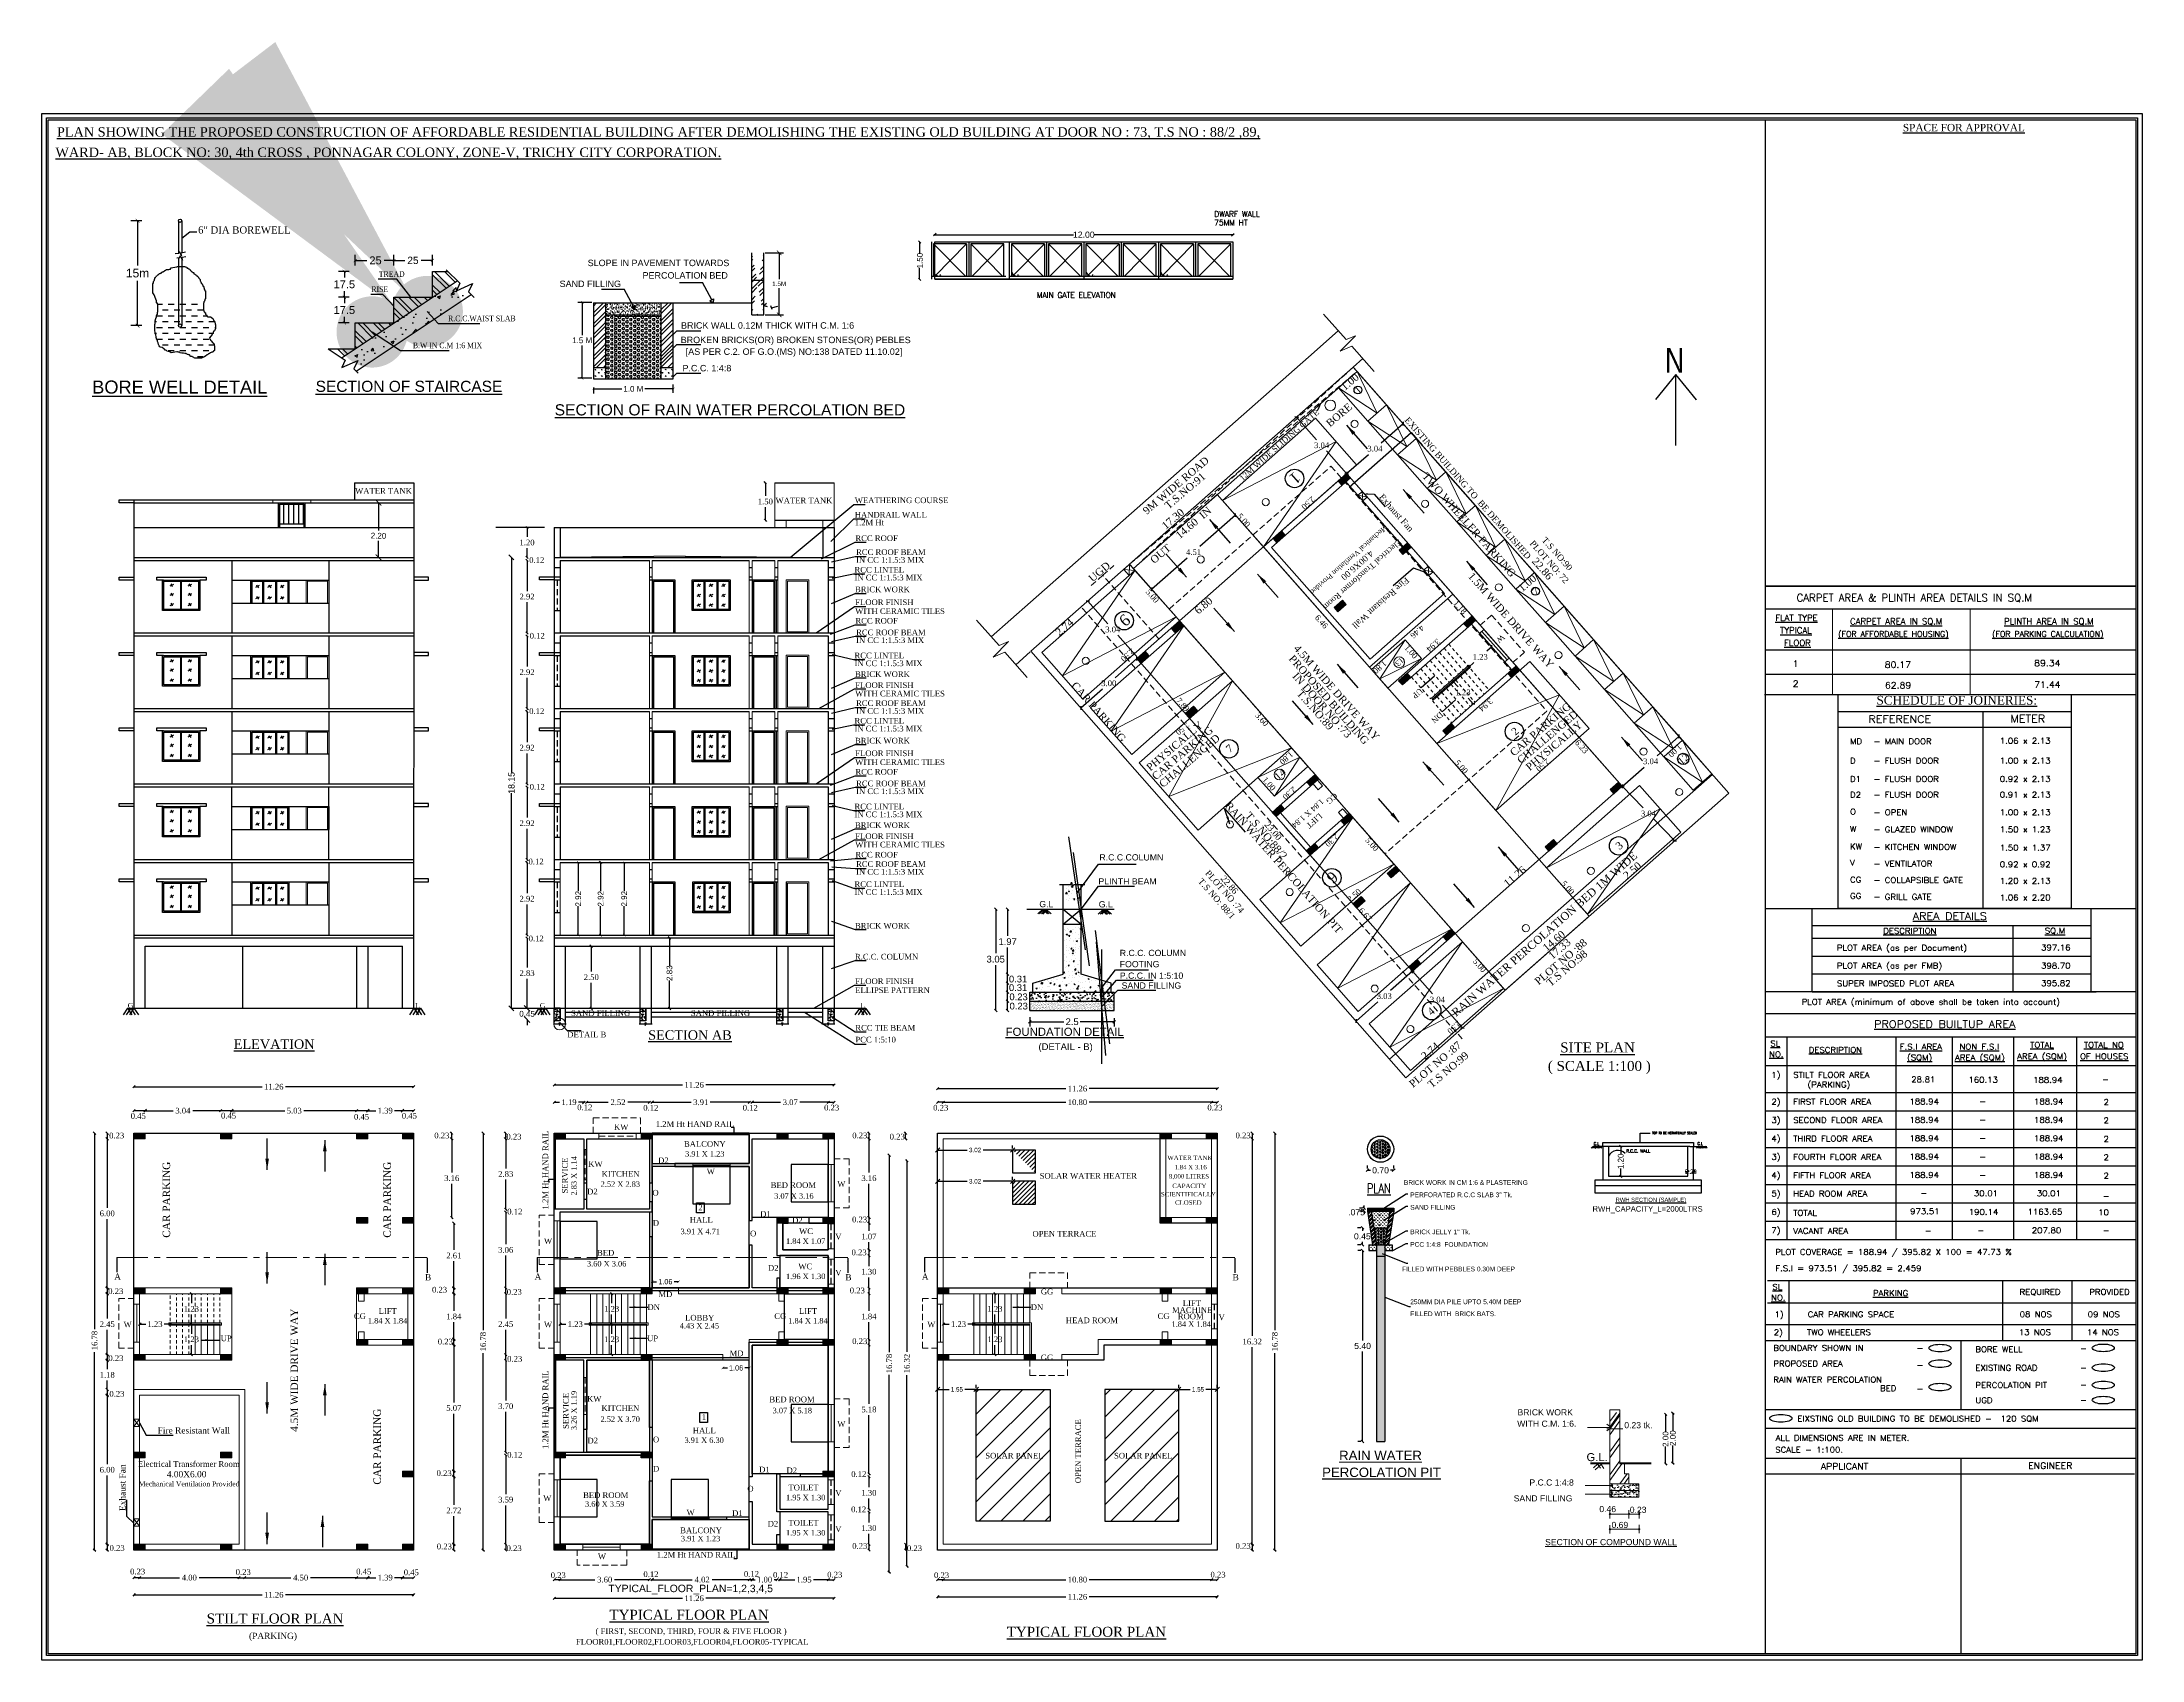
# Model space of a CAD drawing. Header units: metres. Extents: x -132 to 144, y -80 to -15.
# Drawn here: x -81.4 to 3.1, y -80.2 to -15.1 of the extents above; entities that cross this region are included whole.
import ezdxf
from ezdxf.enums import TextEntityAlignment as Align

# ---------------------------------------------------------------- set-up
doc = ezdxf.new("R2010")
doc.units = ezdxf.units.M
doc.header["$MEASUREMENT"] = 0
doc.header["$PDMODE"] = 3
for name, pattern in [('CENTER', [2, 1.25, -0.25, 0.25, -0.25]), ('HIDDEN', [0.375, 0.25, -0.125]), ('HIDDEN2', [0.1875, 0.125, -0.0625]), ('PHANTOM2', [1.25, 0.625, -0.125, 0.125, -0.125, 0.125, -0.125])]:
    doc.linetypes.add(name, pattern=pattern)
doc.layers.get('0').update_dxf_attribs({"lineweight": 5})
doc.layers.get('DEFPOINTS').update_dxf_attribs({"lineweight": 5})
for name, color, linetype, lineweight in [('BLK_1_FLR_0_STILT_PARKING', 13, 'Continuous', 0), ('BLK_1_FLR_0_STILT_PARKING_DEDUCT', 13, 'Continuous', 0), ('BLK_1_FLR_1_ACROOM_4_LIGHT_VENTILATION_2', 232, 'Continuous', 0), ('BLK_1_FLR_1_KITCHEN', 163, 'Continuous', 0), ('BLK_1_FLR_1_REGULAR_ROOM_3', 117, 'Continuous', 60), ('BLK_1_HT_OF_BLDG', 5, 'Continuous', 50), ('BLK_1_PLINTH_HEIGHT', 4, 'Continuous', 30), ('ED', 30, 'Continuous', 0), ('ELECTRICAL_ROOM', 7, 'Continuous', 0), ('NORTH_DIRECTION', 7, 'Continuous', 0), ('TEXT', 6, 'Continuous', 20)]:
    doc.layers.add(name, color=color, linetype=linetype, lineweight=lineweight)
for name, color, linetype in [('BLK_1_FLR_1_BLT_UP_AREA', 1, 'Continuous'), ('BLK_1_FLR_1_CARPET_AREA', 10, 'Continuous'), ('BLK_1_FLR_1_EXIT_WIDTH_DOOR', 2, 'Continuous'), ('BLK_1_FLR_1_LIFT_1', 30, 'Continuous'), ('BLK_1_FLR_1_REGULAR_ROOM_2', 117, 'Continuous'), ('BLK_1_FLR_1_UNITFA_1', 234, 'Continuous'), ('BLK_1_FLR_1_WATER_CLOSET', 3, 'Continuous'), ('BLK_1_FLR_1_WC_BATH', 223, 'Continuous'), ('BLK_1_FLR_1_WC_BATH_HT', 3, 'Continuous'), ('BLK_1_FLR_6_ROOF_AREA', 54, 'Continuous'), ('BLK_1_PARAPET_HT', 233, 'Continuous'), ('BLK_1_PROJECTED_BALCONY', 5, 'Continuous'), ('BLK_1_ROOF_WATER_TANK_HT', 235, 'Continuous'), ('BLK_1_STAIR_HEADROOM', 1, 'Continuous'), ('BLK_1_TERRACESERVICE_UTILITYDISTANCE', 3, 'Continuous'), ('COMPOUNDWALL', 58, 'Continuous'), ('FURN', 251, 'Continuous'), ('MAIN_GATE', 57, 'Continuous'), ('RWH', 130, 'Continuous'), ('SOLAR_PANEL', 3, 'Continuous'), ('SOLAR_WATER_HEATER', 1, 'Continuous'), ('TE', 7, 'Continuous'), ('WATER_TANK_CALCULATION', 150, 'Continuous')]:
    doc.layers.add(name, color=color, linetype=linetype)
doc.styles.add('arial', font='arial.ttf')
doc.styles.add('Isa-', font='times.ttf')
doc.styles.add('ROMAND', font='romand.shx', dxfattribs={"width": 0.75})
doc.styles.add('ROMANS', font='times.ttf')
doc.styles.get("Standard").update_dxf_attribs({"font": 'arial.ttf'})
doc.styles.add('STYLE2', font='times.ttf')
doc.styles.add('T', font='ROMAND.shx', dxfattribs={"width": 0.9, "height": 10})
doc.styles.add('T1', font='ROMANS.shx', dxfattribs={"width": 0.96, "height": 4})
doc.styles.add('UATEXT', font='GOTHIC.TTF')
doc.styles.add('USA TEXT', font='GOTHIC.TTF', dxfattribs={"width": 0.8})
doc.dimstyles.new('Copy of ISO-25', dxfattribs={"dimscale": 0, "dimtxt": 0.23, "dimasz": 0.1, "dimexe": 1.25, "dimexo": 0.625, "dimgap": 0.11, "dimtad": 0, "dimtih": 1, "dimtoh": 1, "dimzin": 1, "dimdsep": 46, "dimtxsty": 'STYLE2', "dimblk": 'OBLIQUE', "dimcen": 0, "dimse1": 1, "dimse2": 1, "dimclrd": 1, "dimclrt": 3, "dimadec": 0, "dimazin": 2, "dimtfac": 1, "dimtix": 1, "dimtofl": 0, "dimtmove": 0, "dimatfit": 3, "dimfxl": 0, "dimtolj": 1, "dimarcsym": 0})
doc.dimstyles.new('ISO-25', dxfattribs={"dimscale": 0, "dimtxt": 0.23, "dimasz": 0.15, "dimexe": 1.25, "dimexo": 0.625, "dimgap": 0.11, "dimtad": 0, "dimtih": 1, "dimtoh": 1, "dimzin": 1, "dimdsep": 46, "dimtxsty": 'STYLE2', "dimblk": 'OBLIQUE', "dimcen": 0, "dimse1": 1, "dimse2": 1, "dimclrd": 1, "dimclrt": 3, "dimadec": 0, "dimazin": 2, "dimtfac": 1, "dimtix": 1, "dimtofl": 0, "dimtmove": 0, "dimatfit": 3, "dimfxl": 0, "dimtolj": 1, "dimarcsym": 0})
doc.dimstyles.new('OPEN SPACE', dxfattribs={"dimtxt": 0.3, "dimasz": 0.23, "dimexe": 0.1875, "dimexo": 0.0625, "dimgap": 0.09, "dimtad": 3, "dimzin": 0, "dimdsep": 46, "dimtxsty": 'arial', "dimblk": 'OBLIQUE', "dimcen": 0.09, "dimse1": 1, "dimse2": 1, "dimclrd": 6, "dimclre": 6, "dimclrt": 7, "dimadec": 0, "dimazin": 0, "dimtfac": 0.5, "dimtix": 1, "dimtmove": 0, "dimatfit": 3, "dimfxl": 0, "dimtolj": 1, "dimtzin": 0, "dimarcsym": 0})
doc.dimstyles.get("Standard").update_dxf_attribs({"dimtxt": 0.18, "dimasz": 0.18, "dimexe": 0.18, "dimexo": 0.0625, "dimgap": 0.09, "dimtad": 0, "dimtih": 1, "dimtoh": 1, "dimdec": 4, "dimzin": 0, "dimdsep": 46, "dimtxsty": 'Standard', "dimcen": 0.09, "dimadec": 0, "dimazin": 0, "dimtfac": 1, "dimtdec": 4, "dimtofl": 0, "dimtmove": 0, "dimatfit": 3, "dimfxl": 0, "dimtolj": 1, "dimtzin": 0, "dimarcsym": 0})
doc.dimstyles.new('STANDARD$0', dxfattribs={"dimtxt": 0.5, "dimasz": 0.1, "dimexe": 2, "dimexo": 2, "dimgap": 0, "dimtad": 0, "dimzin": 0, "dimdsep": 46, "dimtxsty": 'Standard', "dimblk": 'OBLIQUE', "dimcen": -0.0625, "dimse1": 1, "dimse2": 1, "dimclrd": 3, "dimclre": 9, "dimadec": 0, "dimazin": 0, "dimtfac": 1, "dimtix": 1, "dimtofl": 0, "dimtmove": 2, "dimatfit": 3, "dimldrblk": 'OBLIQUE', "dimfxl": 0, "dimtolj": 1, "dimtzin": 0, "dimarcsym": 0})
doc.dimstyles.new('STANDARD_WS', dxfattribs={"dimtxt": 0.18, "dimasz": 0.18, "dimexe": 0.18, "dimexo": 0.0625, "dimgap": 0.09, "dimtad": 0, "dimtih": 1, "dimtoh": 1, "dimdec": 4, "dimzin": 0, "dimdsep": 46, "dimtxsty": 'Standard', "dimcen": 0.09, "dimadec": 0, "dimazin": 0, "dimtfac": 1, "dimtdec": 4, "dimtofl": 0, "dimtmove": 0, "dimatfit": 3, "dimfxl": 0, "dimtolj": 1, "dimtzin": 0, "dimarcsym": 0})
pattern_1 = [(90, (8099.40017, -1402.06743), (-0.062727021, 0.062727021), [0.016633025, -0.108821018]), (45, (8099.40017, -1402.06743), (-0.062727064, 0.062727064), [0.016633025, -0.07207644]), (135, (8099.40017, -1402.06743), (-0.062727064, -0.062727064), [0.016633025, -0.07207644])]

# ---------------------------------------------------------------- blocks, each defined once
blk = doc.blocks.new('_Oblique')
at = {"color": 0, "linetype": 'ByBlock', "lineweight": -2}
blk.add_line((-0.5, -0.5), (0.5, 0.5), dxfattribs=at)
blk = doc.blocks.new('*D25')
at = {"color": 1, "lineweight": -2}
for p, q in [((-58.458, -65.457), (-58.458, -65.842)), ((-58.458, -66.682), (-58.458, -66.297))]:
    blk.add_line(p, q, dxfattribs=at)
at = {"layer": 'DEFPOINTS', "color": 0}
for p in [(-58.665, -65.457), (-58.665, -66.682), (-58.458, -66.682)]:
    blk.add_point(p, dxfattribs=at)
at = {"color": 1, "lineweight": -2, "xscale": 0.1, "yscale": 0.1, "zscale": 0.1}
for p, rotation in [((-58.458, -65.457), 90), ((-58.458, -66.682), 270)]:
    blk.add_blockref('_Oblique', p, dxfattribs=dict(at, rotation=rotation))
at = {"color": 3, "lineweight": -3, "insert": (-58.458, -66.07), "char_height": 0.23, "attachment_point": 5, "style": 'STYLE2'}
blk.add_mtext('\\A1;1.23', dxfattribs=at)
blk = doc.blocks.new('*D123')
at = {"color": 1, "lineweight": -2}
for p, q in [((-58.458, -66.682), (-58.458, -67.069)), ((-58.458, -67.911), (-58.458, -67.524))]:
    blk.add_line(p, q, dxfattribs=at)
at = {"layer": 'DEFPOINTS', "color": 0}
for p in [(-58.458, -66.682), (-58.458, -67.911), (-58.415, -67.911)]:
    blk.add_point(p, dxfattribs=at)
at = {"color": 1, "lineweight": -2, "xscale": 0.1, "yscale": 0.1, "zscale": 0.1}
for p, rotation in [((-58.458, -66.682), 90), ((-58.458, -67.911), 270)]:
    blk.add_blockref('_Oblique', p, dxfattribs=dict(at, rotation=rotation))
at = {"color": 3, "lineweight": -3, "insert": (-58.458, -67.296), "char_height": 0.23, "attachment_point": 5, "style": 'STYLE2'}
blk.add_mtext('\\A1;1.23', dxfattribs=at)
blk = doc.blocks.new('*D124')
at = {"color": 1, "lineweight": -2}
for p, q in [((-60.537, -66.683), (-60.297, -66.683)), ((-59.31, -66.683), (-59.55, -66.683))]:
    blk.add_line(p, q, dxfattribs=at)
at = {"layer": 'DEFPOINTS', "color": 0}
for p in [(-60.537, -66.683), (-60.537, -66.684), (-59.31, -67.911)]:
    blk.add_point(p, dxfattribs=at)
at = {"color": 1, "lineweight": -2, "xscale": 0.1, "yscale": 0.1, "zscale": 0.1, "rotation": 180}
blk.add_blockref('_Oblique', (-60.537, -66.683), dxfattribs=at)
at = {"color": 1, "lineweight": -2, "xscale": 0.1, "yscale": 0.1, "zscale": 0.1}
blk.add_blockref('_Oblique', (-59.31, -66.683), dxfattribs=at)
at = {"color": 3, "lineweight": -3, "insert": (-59.923, -66.683), "char_height": 0.23, "attachment_point": 5, "style": 'STYLE2'}
blk.add_mtext('\\A1;1.23', dxfattribs=at)
blk = doc.blocks.new('*D26')
at = {"color": 1, "lineweight": -2}
for p, q in [((-59.463, -57.753), (-58.599, -57.753)), ((-56.941, -57.753), (-57.806, -57.753))]:
    blk.add_line(p, q, dxfattribs=at)
at = {"layer": 'DEFPOINTS', "color": 0}
for p in [(-56.941, -57.753), (-59.463, -59.227), (-56.941, -59.227)]:
    blk.add_point(p, dxfattribs=at)
at = {"color": 1, "lineweight": -2, "xscale": 0.1, "yscale": 0.1, "zscale": 0.1, "rotation": 180}
blk.add_blockref('_Oblique', (-59.463, -57.753), dxfattribs=at)
at = {"color": 1, "lineweight": -2, "xscale": 0.1, "yscale": 0.1, "zscale": 0.1}
blk.add_blockref('_Oblique', (-56.941, -57.753), dxfattribs=at)
at = {"color": 3, "insert": (-58.202, -57.753), "char_height": 0.23, "attachment_point": 5, "style": 'STYLE2'}
blk.add_mtext('\\A1;2.52', dxfattribs=at)
blk = doc.blocks.new('*D27')
at = {"color": 1, "lineweight": -2}
for p, q in [((-56.941, -57.753), (-57.041, -57.753)), ((-56.826, -57.753), (-56.726, -57.753))]:
    blk.add_line(p, q, dxfattribs=at)
at = {"layer": 'DEFPOINTS', "color": 0}
for p in [(-56.826, -57.753), (-56.941, -59.227), (-56.826, -59.227)]:
    blk.add_point(p, dxfattribs=at)
at = {"color": 1, "lineweight": -2, "xscale": 0.1, "yscale": 0.1, "zscale": 0.1}
blk.add_blockref('_Oblique', (-56.941, -57.753), dxfattribs=at)
at = {"color": 1, "lineweight": -2, "xscale": 0.1, "yscale": 0.1, "zscale": 0.1, "rotation": 180}
blk.add_blockref('_Oblique', (-56.826, -57.753), dxfattribs=at)
at = {"color": 3, "insert": (-56.881, -57.979), "char_height": 0.23, "attachment_point": 5, "style": 'STYLE2'}
blk.add_mtext('\\A1;0.12', dxfattribs=at)
blk = doc.blocks.new('*D28')
at = {"color": 1, "lineweight": -2}
for p, q in [((-56.826, -57.753), (-55.252, -57.753)), ((-52.919, -57.753), (-54.493, -57.753))]:
    blk.add_line(p, q, dxfattribs=at)
at = {"layer": 'DEFPOINTS', "color": 0}
for p in [(-52.919, -57.753), (-56.826, -59.297), (-52.919, -59.227)]:
    blk.add_point(p, dxfattribs=at)
at = {"color": 1, "lineweight": -2, "xscale": 0.1, "yscale": 0.1, "zscale": 0.1, "rotation": 180}
blk.add_blockref('_Oblique', (-56.826, -57.753), dxfattribs=at)
at = {"color": 1, "lineweight": -2, "xscale": 0.1, "yscale": 0.1, "zscale": 0.1}
blk.add_blockref('_Oblique', (-52.919, -57.753), dxfattribs=at)
at = {"color": 3, "insert": (-54.872, -57.753), "char_height": 0.23, "attachment_point": 5, "style": 'STYLE2'}
blk.add_mtext('\\A1;3.91', dxfattribs=at)
blk = doc.blocks.new('*D29')
at = {"color": 1, "lineweight": -2}
for p, q in [((-52.919, -57.753), (-53.019, -57.753)), ((-52.804, -57.753), (-52.704, -57.753))]:
    blk.add_line(p, q, dxfattribs=at)
at = {"layer": 'DEFPOINTS', "color": 0}
for p in [(-52.804, -57.753), (-52.919, -59.227), (-52.804, -59.227)]:
    blk.add_point(p, dxfattribs=at)
at = {"color": 1, "lineweight": -2, "xscale": 0.1, "yscale": 0.1, "zscale": 0.1}
blk.add_blockref('_Oblique', (-52.919, -57.753), dxfattribs=at)
at = {"color": 1, "lineweight": -2, "xscale": 0.1, "yscale": 0.1, "zscale": 0.1, "rotation": 180}
blk.add_blockref('_Oblique', (-52.804, -57.753), dxfattribs=at)
at = {"color": 3, "insert": (-52.879, -57.976), "char_height": 0.23, "attachment_point": 5, "style": 'STYLE2'}
blk.add_mtext('\\A1;0.12', dxfattribs=at)
blk = doc.blocks.new('*D30')
at = {"color": 1, "lineweight": -2}
for p, q in [((-52.804, -57.753), (-51.663, -57.753)), ((-49.737, -57.753), (-50.878, -57.753))]:
    blk.add_line(p, q, dxfattribs=at)
at = {"layer": 'DEFPOINTS', "color": 0}
for p in [(-49.737, -57.753), (-52.804, -59.227), (-49.737, -59.227)]:
    blk.add_point(p, dxfattribs=at)
at = {"color": 1, "lineweight": -2, "xscale": 0.1, "yscale": 0.1, "zscale": 0.1, "rotation": 180}
blk.add_blockref('_Oblique', (-52.804, -57.753), dxfattribs=at)
at = {"color": 1, "lineweight": -2, "xscale": 0.1, "yscale": 0.1, "zscale": 0.1}
blk.add_blockref('_Oblique', (-49.737, -57.753), dxfattribs=at)
at = {"color": 3, "insert": (-51.27, -57.753), "char_height": 0.23, "attachment_point": 5, "style": 'STYLE2'}
blk.add_mtext('\\A1;3.07', dxfattribs=at)
blk = doc.blocks.new('*D31')
at = {"color": 1, "lineweight": -2}
blk.add_line((-49.737, -57.753), (-49.507, -57.753), dxfattribs=at)
at = {"layer": 'DEFPOINTS', "color": 0}
for p in [(-49.507, -57.753), (-49.737, -59.227), (-49.507, -59.227)]:
    blk.add_point(p, dxfattribs=at)
at = {"color": 1, "lineweight": -2, "xscale": 0.1, "yscale": 0.1, "zscale": 0.1, "rotation": 180}
blk.add_blockref('_Oblique', (-49.737, -57.753), dxfattribs=at)
at = {"color": 1, "lineweight": -2, "xscale": 0.1, "yscale": 0.1, "zscale": 0.1}
blk.add_blockref('_Oblique', (-49.507, -57.753), dxfattribs=at)
at = {"color": 3, "insert": (-49.603, -57.97), "char_height": 0.23, "attachment_point": 5, "style": 'STYLE2'}
blk.add_mtext('\\A1;0.23', dxfattribs=at)
blk = doc.blocks.new('*D32')
at = {"color": 1, "lineweight": -2}
blk.add_line((-48.102, -58.997), (-48.102, -59.227), dxfattribs=at)
at = {"layer": 'DEFPOINTS', "color": 0}
for p in [(-49.951, -58.997), (-49.951, -59.227), (-48.102, -59.227)]:
    blk.add_point(p, dxfattribs=at)
at = {"color": 1, "lineweight": -2, "xscale": 0.1, "yscale": 0.1, "zscale": 0.1}
for p, rotation in [((-48.102, -58.997), 90), ((-48.102, -59.227), 270)]:
    blk.add_blockref('_Oblique', p, dxfattribs=dict(at, rotation=rotation))
at = {"color": 3, "insert": (-48.468, -59.091), "char_height": 0.23, "attachment_point": 5, "style": 'STYLE2'}
blk.add_mtext('\\A1;0.23', dxfattribs=at)
blk = doc.blocks.new('*D33')
at = {"color": 1, "lineweight": -2}
for p, q in [((-48.102, -59.227), (-48.102, -60.582)), ((-48.102, -62.391), (-48.102, -61.036))]:
    blk.add_line(p, q, dxfattribs=at)
at = {"layer": 'DEFPOINTS', "color": 0}
for p in [(-49.951, -59.227), (-50.046, -62.391), (-48.102, -62.391)]:
    blk.add_point(p, dxfattribs=at)
at = {"color": 1, "lineweight": -2, "xscale": 0.1, "yscale": 0.1, "zscale": 0.1}
for p, rotation in [((-48.102, -59.227), 90), ((-48.102, -62.391), 270)]:
    blk.add_blockref('_Oblique', p, dxfattribs=dict(at, rotation=rotation))
at = {"color": 3, "insert": (-48.102, -60.809), "char_height": 0.23, "attachment_point": 5, "style": 'STYLE2'}
blk.add_mtext('\\A1;3.16', dxfattribs=at)
blk = doc.blocks.new('*D34')
at = {"color": 1, "lineweight": -2}
blk.add_line((-48.102, -62.391), (-48.102, -62.621), dxfattribs=at)
at = {"layer": 'DEFPOINTS', "color": 0}
for p in [(-49.93, -62.391), (-49.93, -62.621), (-48.102, -62.621)]:
    blk.add_point(p, dxfattribs=at)
at = {"color": 1, "lineweight": -2, "xscale": 0.1, "yscale": 0.1, "zscale": 0.1}
for p, rotation in [((-48.102, -62.391), 90), ((-48.102, -62.621), 270)]:
    blk.add_blockref('_Oblique', p, dxfattribs=dict(at, rotation=rotation))
at = {"color": 3, "insert": (-48.477, -62.473), "char_height": 0.23, "attachment_point": 5, "style": 'STYLE2'}
blk.add_mtext('\\A1;0.23', dxfattribs=at)
blk = doc.blocks.new('*D35')
at = {"color": 1, "lineweight": -2}
for p, q in [((-48.102, -62.621), (-48.102, -62.93)), ((-48.102, -63.694), (-48.102, -63.385))]:
    blk.add_line(p, q, dxfattribs=at)
at = {"layer": 'DEFPOINTS', "color": 0}
for p in [(-50.046, -62.621), (-50.046, -63.694), (-48.102, -63.694)]:
    blk.add_point(p, dxfattribs=at)
at = {"color": 1, "lineweight": -2, "xscale": 0.1, "yscale": 0.1, "zscale": 0.1}
for p, rotation in [((-48.102, -62.621), 90), ((-48.102, -63.694), 270)]:
    blk.add_blockref('_Oblique', p, dxfattribs=dict(at, rotation=rotation))
at = {"color": 3, "insert": (-48.102, -63.157), "char_height": 0.23, "attachment_point": 5, "style": 'STYLE2'}
blk.add_mtext('\\A1;1.07', dxfattribs=at)
blk = doc.blocks.new('*D36')
at = {"color": 1, "lineweight": -2}
for p, q in [((-48.102, -63.924), (-48.102, -64.348)), ((-48.102, -65.227), (-48.102, -64.803))]:
    blk.add_line(p, q, dxfattribs=at)
at = {"layer": 'DEFPOINTS', "color": 0}
for p in [(-50.001, -63.924), (-50.001, -65.227), (-48.102, -65.227)]:
    blk.add_point(p, dxfattribs=at)
at = {"color": 1, "lineweight": -2, "xscale": 0.1, "yscale": 0.1, "zscale": 0.1}
for p, rotation in [((-48.102, -63.924), 90), ((-48.102, -65.227), 270)]:
    blk.add_blockref('_Oblique', p, dxfattribs=dict(at, rotation=rotation))
at = {"color": 3, "insert": (-48.102, -64.576), "char_height": 0.23, "attachment_point": 5, "style": 'STYLE2'}
blk.add_mtext('\\A1;1.30', dxfattribs=at)
blk = doc.blocks.new('*D37')
at = {"color": 1, "lineweight": -2}
blk.add_line((-48.102, -63.694), (-48.102, -63.924), dxfattribs=at)
at = {"layer": 'DEFPOINTS', "color": 0}
for p in [(-49.812, -63.694), (-49.812, -63.924), (-48.102, -63.924)]:
    blk.add_point(p, dxfattribs=at)
at = {"color": 1, "lineweight": -2, "xscale": 0.1, "yscale": 0.1, "zscale": 0.1}
for p, rotation in [((-48.102, -63.694), 90), ((-48.102, -63.924), 270)]:
    blk.add_blockref('_Oblique', p, dxfattribs=dict(at, rotation=rotation))
at = {"color": 3, "insert": (-48.498, -63.797), "char_height": 0.23, "attachment_point": 5, "style": 'STYLE2'}
blk.add_mtext('\\A1;0.23', dxfattribs=at)
blk = doc.blocks.new('*D38')
at = {"color": 1, "lineweight": -2}
blk.add_line((-48.102, -65.227), (-48.102, -65.457), dxfattribs=at)
at = {"layer": 'DEFPOINTS', "color": 0}
for p in [(-50.001, -65.227), (-50.001, -65.457), (-48.102, -65.457)]:
    blk.add_point(p, dxfattribs=at)
at = {"color": 1, "lineweight": -2, "xscale": 0.1, "yscale": 0.1, "zscale": 0.1}
for p, rotation in [((-48.102, -65.227), 90), ((-48.102, -65.457), 270)]:
    blk.add_blockref('_Oblique', p, dxfattribs=dict(at, rotation=rotation))
at = {"color": 3, "insert": (-48.569, -65.331), "char_height": 0.23, "attachment_point": 5, "style": 'STYLE2'}
blk.add_mtext('\\A1;0.23', dxfattribs=at)
blk = doc.blocks.new('*D39')
at = {"color": 1, "lineweight": -2}
for p, q in [((-48.102, -65.457), (-48.102, -66.15)), ((-48.102, -67.297), (-48.102, -66.605))]:
    blk.add_line(p, q, dxfattribs=at)
at = {"layer": 'DEFPOINTS', "color": 0}
for p in [(-50.001, -65.457), (-50.001, -67.297), (-48.102, -67.297)]:
    blk.add_point(p, dxfattribs=at)
at = {"color": 1, "lineweight": -2, "xscale": 0.1, "yscale": 0.1, "zscale": 0.1}
for p, rotation in [((-48.102, -65.457), 90), ((-48.102, -67.297), 270)]:
    blk.add_blockref('_Oblique', p, dxfattribs=dict(at, rotation=rotation))
at = {"color": 3, "insert": (-48.102, -66.377), "char_height": 0.23, "attachment_point": 5, "style": 'STYLE2'}
blk.add_mtext('\\A1;1.84', dxfattribs=at)
blk = doc.blocks.new('*D40')
at = {"color": 1, "lineweight": -2}
blk.add_line((-48.102, -67.297), (-48.102, -67.527), dxfattribs=at)
at = {"layer": 'DEFPOINTS', "color": 0}
for p in [(-50.176, -67.297), (-50.176, -67.527), (-48.102, -67.527)]:
    blk.add_point(p, dxfattribs=at)
at = {"color": 1, "lineweight": -2, "xscale": 0.1, "yscale": 0.1, "zscale": 0.1}
for p, rotation in [((-48.102, -67.297), 90), ((-48.102, -67.527), 270)]:
    blk.add_blockref('_Oblique', p, dxfattribs=dict(at, rotation=rotation))
at = {"color": 3, "insert": (-48.471, -67.375), "char_height": 0.23, "attachment_point": 5, "style": 'STYLE2'}
blk.add_mtext('\\A1;0.23', dxfattribs=at)
blk = doc.blocks.new('*D41')
at = {"color": 1, "lineweight": -2}
for p, q in [((-48.102, -67.527), (-48.102, -69.892)), ((-48.102, -72.711), (-48.102, -70.346))]:
    blk.add_line(p, q, dxfattribs=at)
at = {"layer": 'DEFPOINTS', "color": 0}
for p in [(-50.176, -67.527), (-50.151, -72.711), (-48.102, -72.711)]:
    blk.add_point(p, dxfattribs=at)
at = {"color": 1, "lineweight": -2, "xscale": 0.1, "yscale": 0.1, "zscale": 0.1}
for p, rotation in [((-48.102, -67.527), 90), ((-48.102, -72.711), 270)]:
    blk.add_blockref('_Oblique', p, dxfattribs=dict(at, rotation=rotation))
at = {"color": 3, "insert": (-48.102, -70.119), "char_height": 0.23, "attachment_point": 5, "style": 'STYLE2'}
blk.add_mtext('\\A1;5.18', dxfattribs=at)
blk = doc.blocks.new('*D42')
at = {"color": 1, "lineweight": -2}
for p, q in [((-48.102, -72.711), (-48.102, -72.611)), ((-48.102, -72.826), (-48.102, -72.926))]:
    blk.add_line(p, q, dxfattribs=at)
at = {"layer": 'DEFPOINTS', "color": 0}
for p in [(-49.957, -72.711), (-49.957, -72.826), (-48.102, -72.826)]:
    blk.add_point(p, dxfattribs=at)
at = {"color": 1, "lineweight": -2, "xscale": 0.1, "yscale": 0.1, "zscale": 0.1}
for p, rotation in [((-48.102, -72.711), 270), ((-48.102, -72.826), 90)]:
    blk.add_blockref('_Oblique', p, dxfattribs=dict(at, rotation=rotation))
at = {"color": 3, "insert": (-48.509, -72.723), "char_height": 0.23, "attachment_point": 5, "style": 'STYLE2'}
blk.add_mtext('\\A1;0.12', dxfattribs=at)
blk = doc.blocks.new('*D43')
at = {"color": 1, "lineweight": -2}
for p, q in [((-48.102, -72.826), (-48.102, -73.25)), ((-48.102, -74.129), (-48.102, -73.705))]:
    blk.add_line(p, q, dxfattribs=at)
at = {"layer": 'DEFPOINTS', "color": 0}
for p in [(-50.002, -72.826), (-50.002, -74.129), (-48.102, -74.129)]:
    blk.add_point(p, dxfattribs=at)
at = {"color": 1, "lineweight": -2, "xscale": 0.1, "yscale": 0.1, "zscale": 0.1}
for p, rotation in [((-48.102, -72.826), 90), ((-48.102, -74.129), 270)]:
    blk.add_blockref('_Oblique', p, dxfattribs=dict(at, rotation=rotation))
at = {"color": 3, "insert": (-48.102, -73.477), "char_height": 0.23, "attachment_point": 5, "style": 'STYLE2'}
blk.add_mtext('\\A1;1.30', dxfattribs=at)
blk = doc.blocks.new('*D44')
at = {"color": 1, "lineweight": -2}
for p, q in [((-48.102, -74.129), (-48.102, -74.029)), ((-48.102, -74.244), (-48.102, -74.344))]:
    blk.add_line(p, q, dxfattribs=at)
at = {"layer": 'DEFPOINTS', "color": 0}
for p in [(-49.737, -74.129), (-49.737, -74.244), (-48.102, -74.244)]:
    blk.add_point(p, dxfattribs=at)
at = {"color": 1, "lineweight": -2, "xscale": 0.1, "yscale": 0.1, "zscale": 0.1}
for p, rotation in [((-48.102, -74.129), 270), ((-48.102, -74.244), 90)]:
    blk.add_blockref('_Oblique', p, dxfattribs=dict(at, rotation=rotation))
at = {"color": 3, "insert": (-48.516, -74.142), "char_height": 0.23, "attachment_point": 5, "style": 'STYLE2'}
blk.add_mtext('\\A1;0.12', dxfattribs=at)
blk = doc.blocks.new('*D45')
at = {"color": 1, "lineweight": -2}
for p, q in [((-48.102, -74.244), (-48.102, -74.668)), ((-48.102, -75.547), (-48.102, -75.123))]:
    blk.add_line(p, q, dxfattribs=at)
at = {"layer": 'DEFPOINTS', "color": 0}
for p in [(-49.947, -74.244), (-50.017, -75.547), (-48.102, -75.547)]:
    blk.add_point(p, dxfattribs=at)
at = {"color": 1, "lineweight": -2, "xscale": 0.1, "yscale": 0.1, "zscale": 0.1}
for p, rotation in [((-48.102, -74.244), 90), ((-48.102, -75.547), 270)]:
    blk.add_blockref('_Oblique', p, dxfattribs=dict(at, rotation=rotation))
at = {"color": 3, "insert": (-48.102, -74.896), "char_height": 0.23, "attachment_point": 5, "style": 'STYLE2'}
blk.add_mtext('\\A1;1.30', dxfattribs=at)
blk = doc.blocks.new('*D46')
at = {"color": 1, "lineweight": -2}
blk.add_line((-48.102, -75.547), (-48.102, -75.777), dxfattribs=at)
at = {"layer": 'DEFPOINTS', "color": 0}
for p in [(-50.049, -75.547), (-50.049, -75.777), (-48.102, -75.777)]:
    blk.add_point(p, dxfattribs=at)
at = {"color": 1, "lineweight": -2, "xscale": 0.1, "yscale": 0.1, "zscale": 0.1}
for p, rotation in [((-48.102, -75.547), 90), ((-48.102, -75.777), 270)]:
    blk.add_blockref('_Oblique', p, dxfattribs=dict(at, rotation=rotation))
at = {"color": 3, "insert": (-48.469, -75.616), "char_height": 0.23, "attachment_point": 5, "style": 'STYLE2'}
blk.add_mtext('\\A1;0.23', dxfattribs=at)
blk = doc.blocks.new('*D47')
at = {"color": 1, "lineweight": -2}
blk.add_line((-49.737, -76.97), (-49.507, -76.97), dxfattribs=at)
at = {"layer": 'DEFPOINTS', "color": 0}
for p in [(-49.737, -75.499), (-49.507, -75.48), (-49.507, -76.97)]:
    blk.add_point(p, dxfattribs=at)
at = {"color": 1, "lineweight": -2, "xscale": 0.1, "yscale": 0.1, "zscale": 0.1, "rotation": 180}
blk.add_blockref('_Oblique', (-49.737, -76.97), dxfattribs=at)
at = {"color": 1, "lineweight": -2, "xscale": 0.1, "yscale": 0.1, "zscale": 0.1}
blk.add_blockref('_Oblique', (-49.507, -76.97), dxfattribs=at)
at = {"color": 3, "insert": (-49.478, -76.771), "char_height": 0.23, "attachment_point": 5, "style": 'STYLE2'}
blk.add_mtext('\\A1;0.23', dxfattribs=at)
blk = doc.blocks.new('*D48')
at = {"color": 1, "lineweight": -2}
for p, q in [((-51.688, -76.97), (-51.089, -76.97)), ((-49.737, -76.97), (-50.337, -76.97))]:
    blk.add_line(p, q, dxfattribs=at)
at = {"layer": 'DEFPOINTS', "color": 0}
for p in [(-51.688, -75.47), (-49.737, -75.455), (-51.688, -76.97)]:
    blk.add_point(p, dxfattribs=at)
at = {"color": 1, "lineweight": -2, "xscale": 0.1, "yscale": 0.1, "zscale": 0.1, "rotation": 180}
blk.add_blockref('_Oblique', (-51.688, -76.97), dxfattribs=at)
at = {"color": 1, "lineweight": -2, "xscale": 0.1, "yscale": 0.1, "zscale": 0.1}
blk.add_blockref('_Oblique', (-49.737, -76.97), dxfattribs=at)
at = {"color": 3, "insert": (-50.713, -76.97), "char_height": 0.23, "attachment_point": 5, "style": 'STYLE2'}
blk.add_mtext('\\A1;1.95', dxfattribs=at)
blk = doc.blocks.new('*D49')
at = {"color": 1, "lineweight": -2}
for p, q in [((-51.8, -76.97), (-51.9, -76.97)), ((-51.685, -76.97), (-51.585, -76.97))]:
    blk.add_line(p, q, dxfattribs=at)
at = {"layer": 'DEFPOINTS', "color": 0}
for p in [(-51.8, -75.554), (-51.685, -75.554), (-51.8, -76.97)]:
    blk.add_point(p, dxfattribs=at)
at = {"color": 1, "lineweight": -2, "xscale": 0.1, "yscale": 0.1, "zscale": 0.1}
blk.add_blockref('_Oblique', (-51.8, -76.97), dxfattribs=at)
at = {"color": 1, "lineweight": -2, "xscale": 0.1, "yscale": 0.1, "zscale": 0.1, "rotation": 180}
blk.add_blockref('_Oblique', (-51.685, -76.97), dxfattribs=at)
at = {"color": 3, "insert": (-51.658, -76.779), "char_height": 0.23, "attachment_point": 5, "style": 'STYLE2'}
blk.add_mtext('\\A1;0.12', dxfattribs=at)
blk = doc.blocks.new('*D50')
at = {"color": 1, "lineweight": -2}
for p, q in [((-52.804, -76.97), (-52.683, -76.97)), ((-51.8, -76.97), (-51.92, -76.97))]:
    blk.add_line(p, q, dxfattribs=at)
at = {"layer": 'DEFPOINTS', "color": 0}
for p in [(-52.804, -75.547), (-51.8, -75.627), (-52.804, -76.97)]:
    blk.add_point(p, dxfattribs=at)
at = {"color": 1, "lineweight": -2, "xscale": 0.1, "yscale": 0.1, "zscale": 0.1, "rotation": 180}
blk.add_blockref('_Oblique', (-52.804, -76.97), dxfattribs=at)
at = {"color": 1, "lineweight": -2, "xscale": 0.1, "yscale": 0.1, "zscale": 0.1}
blk.add_blockref('_Oblique', (-51.8, -76.97), dxfattribs=at)
at = {"color": 3, "insert": (-52.302, -76.97), "char_height": 0.23, "attachment_point": 5, "style": 'STYLE2'}
blk.add_mtext('\\A1;1.00', dxfattribs=at)
blk = doc.blocks.new('*D51')
at = {"color": 1, "lineweight": -2}
for p, q in [((-52.919, -76.97), (-53.019, -76.97)), ((-52.804, -76.97), (-52.704, -76.97))]:
    blk.add_line(p, q, dxfattribs=at)
at = {"layer": 'DEFPOINTS', "color": 0}
for p in [(-52.919, -75.627), (-52.804, -75.547), (-52.919, -76.97)]:
    blk.add_point(p, dxfattribs=at)
at = {"color": 1, "lineweight": -2, "xscale": 0.1, "yscale": 0.1, "zscale": 0.1}
blk.add_blockref('_Oblique', (-52.919, -76.97), dxfattribs=at)
at = {"color": 1, "lineweight": -2, "xscale": 0.1, "yscale": 0.1, "zscale": 0.1, "rotation": 180}
blk.add_blockref('_Oblique', (-52.804, -76.97), dxfattribs=at)
at = {"color": 3, "insert": (-52.831, -76.74), "char_height": 0.23, "attachment_point": 5, "style": 'STYLE2'}
blk.add_mtext('\\A1;0.12', dxfattribs=at)
blk = doc.blocks.new('*D52')
at = {"color": 1, "lineweight": -2}
for p, q in [((-56.826, -76.97), (-55.212, -76.97)), ((-52.804, -76.97), (-54.417, -76.97))]:
    blk.add_line(p, q, dxfattribs=at)
at = {"layer": 'DEFPOINTS', "color": 0}
for p in [(-56.826, -75.475), (-52.804, -75.457), (-52.804, -76.97)]:
    blk.add_point(p, dxfattribs=at)
at = {"color": 1, "lineweight": -2, "xscale": 0.1, "yscale": 0.1, "zscale": 0.1, "rotation": 180}
blk.add_blockref('_Oblique', (-56.826, -76.97), dxfattribs=at)
at = {"color": 1, "lineweight": -2, "xscale": 0.1, "yscale": 0.1, "zscale": 0.1}
blk.add_blockref('_Oblique', (-52.804, -76.97), dxfattribs=at)
at = {"color": 3, "insert": (-54.815, -76.97), "char_height": 0.23, "attachment_point": 5, "style": 'STYLE2'}
blk.add_mtext('\\A1;4.02', dxfattribs=at)
blk = doc.blocks.new('*D53')
at = {"color": 1, "lineweight": -2}
for p, q in [((-56.941, -76.97), (-57.041, -76.97)), ((-56.826, -76.97), (-56.726, -76.97))]:
    blk.add_line(p, q, dxfattribs=at)
at = {"layer": 'DEFPOINTS', "color": 0}
for p in [(-56.941, -75.42), (-56.826, -75.42), (-56.826, -76.97)]:
    blk.add_point(p, dxfattribs=at)
at = {"color": 1, "lineweight": -2, "xscale": 0.1, "yscale": 0.1, "zscale": 0.1}
blk.add_blockref('_Oblique', (-56.941, -76.97), dxfattribs=at)
at = {"color": 1, "lineweight": -2, "xscale": 0.1, "yscale": 0.1, "zscale": 0.1, "rotation": 180}
blk.add_blockref('_Oblique', (-56.826, -76.97), dxfattribs=at)
at = {"color": 3, "insert": (-56.876, -76.753), "char_height": 0.23, "attachment_point": 5, "style": 'STYLE2'}
blk.add_mtext('\\A1;0.12', dxfattribs=at)
blk = doc.blocks.new('*D54')
at = {"color": 1, "lineweight": -2}
for p, q in [((-60.537, -76.97), (-59.133, -76.97)), ((-56.941, -76.97), (-58.345, -76.97))]:
    blk.add_line(p, q, dxfattribs=at)
at = {"layer": 'DEFPOINTS', "color": 0}
for p in [(-60.537, -75.42), (-56.941, -75.42), (-60.537, -76.97)]:
    blk.add_point(p, dxfattribs=at)
at = {"color": 1, "lineweight": -2, "xscale": 0.1, "yscale": 0.1, "zscale": 0.1, "rotation": 180}
blk.add_blockref('_Oblique', (-60.537, -76.97), dxfattribs=at)
at = {"color": 1, "lineweight": -2, "xscale": 0.1, "yscale": 0.1, "zscale": 0.1}
blk.add_blockref('_Oblique', (-56.941, -76.97), dxfattribs=at)
at = {"color": 3, "insert": (-58.739, -76.97), "char_height": 0.23, "attachment_point": 5, "style": 'STYLE2'}
blk.add_mtext('\\A1;3.60', dxfattribs=at)
blk = doc.blocks.new('*D55')
at = {"color": 1, "lineweight": -2}
blk.add_line((-60.537, -76.97), (-60.767, -76.97), dxfattribs=at)
at = {"layer": 'DEFPOINTS', "color": 0}
for p in [(-60.767, -75.42), (-60.537, -75.42), (-60.767, -76.97)]:
    blk.add_point(p, dxfattribs=at)
at = {"color": 1, "lineweight": -2, "xscale": 0.1, "yscale": 0.1, "zscale": 0.1, "rotation": 180}
blk.add_blockref('_Oblique', (-60.767, -76.97), dxfattribs=at)
at = {"color": 1, "lineweight": -2, "xscale": 0.1, "yscale": 0.1, "zscale": 0.1}
blk.add_blockref('_Oblique', (-60.537, -76.97), dxfattribs=at)
at = {"color": 3, "insert": (-60.607, -76.792), "char_height": 0.23, "attachment_point": 5, "style": 'STYLE2'}
blk.add_mtext('\\A1;0.23', dxfattribs=at)
blk = doc.blocks.new('*D56')
at = {"color": 1, "lineweight": -2}
blk.add_line((-62.723, -75.547), (-62.723, -75.777), dxfattribs=at)
at = {"layer": 'DEFPOINTS', "color": 0}
for p in [(-62.723, -75.777), (-60.073, -75.547), (-60.073, -75.777)]:
    blk.add_point(p, dxfattribs=at)
at = {"color": 1, "lineweight": -2, "xscale": 0.1, "yscale": 0.1, "zscale": 0.1}
for p, rotation in [((-62.723, -75.547), 90), ((-62.723, -75.777), 270)]:
    blk.add_blockref('_Oblique', p, dxfattribs=dict(at, rotation=rotation))
at = {"color": 3, "insert": (-62.384, -75.705), "char_height": 0.23, "attachment_point": 5, "style": 'STYLE2'}
blk.add_mtext('\\A1;0.23', dxfattribs=at)
blk = doc.blocks.new('*D57')
at = {"color": 1, "lineweight": -2}
for p, q in [((-62.723, -71.953), (-62.723, -73.523)), ((-62.723, -75.547), (-62.723, -73.978))]:
    blk.add_line(p, q, dxfattribs=at)
at = {"layer": 'DEFPOINTS', "color": 0}
for p in [(-62.723, -71.953), (-60.073, -71.953), (-60.144, -75.547)]:
    blk.add_point(p, dxfattribs=at)
at = {"color": 1, "lineweight": -2, "xscale": 0.1, "yscale": 0.1, "zscale": 0.1}
for p, rotation in [((-62.723, -71.953), 90), ((-62.723, -75.547), 270)]:
    blk.add_blockref('_Oblique', p, dxfattribs=dict(at, rotation=rotation))
at = {"color": 3, "insert": (-62.723, -73.75), "char_height": 0.23, "attachment_point": 5, "style": 'STYLE2'}
blk.add_mtext('\\A1;3.59', dxfattribs=at)
blk = doc.blocks.new('*D58')
at = {"color": 1, "lineweight": -2}
for p, q in [((-62.723, -71.838), (-62.723, -71.738)), ((-62.723, -71.953), (-62.723, -72.053))]:
    blk.add_line(p, q, dxfattribs=at)
at = {"layer": 'DEFPOINTS', "color": 0}
for p in [(-62.723, -71.838), (-60.073, -71.838), (-60.073, -71.953)]:
    blk.add_point(p, dxfattribs=at)
at = {"color": 1, "lineweight": -2, "xscale": 0.1, "yscale": 0.1, "zscale": 0.1}
for p, rotation in [((-62.723, -71.838), 270), ((-62.723, -71.953), 90)]:
    blk.add_blockref('_Oblique', p, dxfattribs=dict(at, rotation=rotation))
at = {"color": 3, "insert": (-62.358, -71.945), "char_height": 0.23, "attachment_point": 5, "style": 'STYLE2'}
blk.add_mtext('\\A1;0.12', dxfattribs=at)
blk = doc.blocks.new('*D59')
at = {"color": 1, "lineweight": -2}
for p, q in [((-62.723, -68.141), (-62.723, -69.762)), ((-62.723, -71.838), (-62.723, -70.217))]:
    blk.add_line(p, q, dxfattribs=at)
at = {"layer": 'DEFPOINTS', "color": 0}
for p in [(-62.723, -68.141), (-59.956, -68.141), (-60.073, -71.838)]:
    blk.add_point(p, dxfattribs=at)
at = {"color": 1, "lineweight": -2, "xscale": 0.1, "yscale": 0.1, "zscale": 0.1}
for p, rotation in [((-62.723, -68.141), 90), ((-62.723, -71.838), 270)]:
    blk.add_blockref('_Oblique', p, dxfattribs=dict(at, rotation=rotation))
at = {"color": 3, "insert": (-62.723, -69.99), "char_height": 0.23, "attachment_point": 5, "style": 'STYLE2'}
blk.add_mtext('\\A1;3.70', dxfattribs=at)
blk = doc.blocks.new('*D60')
at = {"color": 1, "lineweight": -2}
blk.add_line((-62.723, -68.141), (-62.723, -67.911), dxfattribs=at)
at = {"layer": 'DEFPOINTS', "color": 0}
for p in [(-62.723, -67.911), (-60.071, -67.911), (-60.071, -68.141)]:
    blk.add_point(p, dxfattribs=at)
at = {"color": 1, "lineweight": -2, "xscale": 0.1, "yscale": 0.1, "zscale": 0.1}
for p, rotation in [((-62.723, -67.911), 90), ((-62.723, -68.141), 270)]:
    blk.add_blockref('_Oblique', p, dxfattribs=dict(at, rotation=rotation))
at = {"color": 3, "insert": (-62.361, -68.083), "char_height": 0.23, "attachment_point": 5, "style": 'STYLE2'}
blk.add_mtext('\\A1;0.23', dxfattribs=at)
blk = doc.blocks.new('*D61')
at = {"color": 1, "lineweight": -2}
for p, q in [((-62.723, -65.457), (-62.723, -66.457)), ((-62.723, -67.911), (-62.723, -66.911))]:
    blk.add_line(p, q, dxfattribs=at)
at = {"layer": 'DEFPOINTS', "color": 0}
for p in [(-62.723, -65.457), (-60.202, -65.457), (-59.987, -67.911)]:
    blk.add_point(p, dxfattribs=at)
at = {"color": 1, "lineweight": -2, "xscale": 0.1, "yscale": 0.1, "zscale": 0.1}
for p, rotation in [((-62.723, -65.457), 90), ((-62.723, -67.911), 270)]:
    blk.add_blockref('_Oblique', p, dxfattribs=dict(at, rotation=rotation))
at = {"color": 3, "insert": (-62.723, -66.684), "char_height": 0.23, "attachment_point": 5, "style": 'STYLE2'}
blk.add_mtext('\\A1;2.45', dxfattribs=at)
blk = doc.blocks.new('*D62')
at = {"color": 1, "lineweight": -2}
blk.add_line((-62.723, -65.457), (-62.723, -65.227), dxfattribs=at)
at = {"layer": 'DEFPOINTS', "color": 0}
for p in [(-62.723, -65.227), (-60.081, -65.227), (-60.081, -65.457)]:
    blk.add_point(p, dxfattribs=at)
at = {"color": 1, "lineweight": -2, "xscale": 0.1, "yscale": 0.1, "zscale": 0.1}
for p, rotation in [((-62.723, -65.227), 90), ((-62.723, -65.457), 270)]:
    blk.add_blockref('_Oblique', p, dxfattribs=dict(at, rotation=rotation))
at = {"color": 3, "insert": (-62.378, -65.388), "char_height": 0.23, "attachment_point": 5, "style": 'STYLE2'}
blk.add_mtext('\\A1;0.23', dxfattribs=at)
blk = doc.blocks.new('*D63')
at = {"color": 1, "lineweight": -2}
for p, q in [((-62.723, -62.169), (-62.723, -63.471)), ((-62.723, -65.227), (-62.723, -63.925))]:
    blk.add_line(p, q, dxfattribs=at)
at = {"layer": 'DEFPOINTS', "color": 0}
for p in [(-62.723, -62.169), (-60.081, -62.169), (-60.23, -65.227)]:
    blk.add_point(p, dxfattribs=at)
at = {"color": 1, "lineweight": -2, "xscale": 0.1, "yscale": 0.1, "zscale": 0.1}
for p, rotation in [((-62.723, -62.169), 90), ((-62.723, -65.227), 270)]:
    blk.add_blockref('_Oblique', p, dxfattribs=dict(at, rotation=rotation))
at = {"color": 3, "insert": (-62.723, -63.698), "char_height": 0.23, "attachment_point": 5, "style": 'STYLE2'}
blk.add_mtext('\\A1;3.06', dxfattribs=at)
blk = doc.blocks.new('*D64')
at = {"color": 1, "lineweight": -2}
for p, q in [((-62.723, -59.227), (-62.723, -60.413)), ((-62.723, -62.054), (-62.723, -60.868))]:
    blk.add_line(p, q, dxfattribs=at)
at = {"layer": 'DEFPOINTS', "color": 0}
for p in [(-62.723, -59.227), (-60.267, -59.227), (-60.267, -62.054)]:
    blk.add_point(p, dxfattribs=at)
at = {"color": 1, "lineweight": -2, "xscale": 0.1, "yscale": 0.1, "zscale": 0.1}
for p, rotation in [((-62.723, -59.227), 90), ((-62.723, -62.054), 270)]:
    blk.add_blockref('_Oblique', p, dxfattribs=dict(at, rotation=rotation))
at = {"color": 3, "insert": (-62.723, -60.641), "char_height": 0.23, "attachment_point": 5, "style": 'STYLE2'}
blk.add_mtext('\\A1;2.83', dxfattribs=at)
blk = doc.blocks.new('*D65')
at = {"color": 1, "lineweight": -2}
for p, q in [((-62.723, -62.054), (-62.723, -61.954)), ((-62.723, -62.169), (-62.723, -62.269))]:
    blk.add_line(p, q, dxfattribs=at)
at = {"layer": 'DEFPOINTS', "color": 0}
for p in [(-62.723, -62.054), (-60.384, -62.054), (-60.384, -62.169)]:
    blk.add_point(p, dxfattribs=at)
at = {"color": 1, "lineweight": -2, "xscale": 0.1, "yscale": 0.1, "zscale": 0.1}
for p, rotation in [((-62.723, -62.054), 270), ((-62.723, -62.169), 90)]:
    blk.add_blockref('_Oblique', p, dxfattribs=dict(at, rotation=rotation))
at = {"color": 3, "insert": (-62.356, -62.156), "char_height": 0.23, "attachment_point": 5, "style": 'STYLE2'}
blk.add_mtext('\\A1;0.12', dxfattribs=at)
blk = doc.blocks.new('*D66')
at = {"color": 1, "lineweight": -2}
blk.add_line((-62.723, -59.227), (-62.723, -58.997), dxfattribs=at)
at = {"layer": 'DEFPOINTS', "color": 0}
for p in [(-62.723, -58.997), (-60.173, -58.997), (-60.173, -59.227)]:
    blk.add_point(p, dxfattribs=at)
at = {"color": 1, "lineweight": -2, "xscale": 0.1, "yscale": 0.1, "zscale": 0.1}
for p, rotation in [((-62.723, -58.997), 90), ((-62.723, -59.227), 270)]:
    blk.add_blockref('_Oblique', p, dxfattribs=dict(at, rotation=rotation))
at = {"color": 3, "insert": (-62.391, -59.139), "char_height": 0.23, "attachment_point": 5, "style": 'STYLE2'}
blk.add_mtext('\\A1;0.23', dxfattribs=at)
blk = doc.blocks.new('*D67')
at = {"color": 1, "lineweight": -2}
for p, q in [((-60.767, -57.056), (-55.602, -57.056)), ((-49.507, -57.056), (-54.671, -57.056))]:
    blk.add_line(p, q, dxfattribs=at)
at = {"layer": 'DEFPOINTS', "color": 0}
for p in [(-49.507, -57.056), (-60.767, -58.997), (-49.507, -58.997)]:
    blk.add_point(p, dxfattribs=at)
at = {"color": 1, "lineweight": -2, "xscale": 0.1, "yscale": 0.1, "zscale": 0.1, "rotation": 180}
blk.add_blockref('_Oblique', (-60.767, -57.056), dxfattribs=at)
at = {"color": 1, "lineweight": -2, "xscale": 0.1, "yscale": 0.1, "zscale": 0.1}
blk.add_blockref('_Oblique', (-49.507, -57.056), dxfattribs=at)
at = {"color": 3, "insert": (-55.137, -57.056), "char_height": 0.23, "attachment_point": 5, "style": 'STYLE2'}
blk.add_mtext('\\A1;11.26', dxfattribs=at)
blk = doc.blocks.new('*D68')
at = {"color": 1, "lineweight": -2}
for p, q in [((-60.767, -77.721), (-55.602, -77.721)), ((-49.507, -77.721), (-54.671, -77.721))]:
    blk.add_line(p, q, dxfattribs=at)
at = {"layer": 'DEFPOINTS', "color": 0}
for p in [(-60.767, -75.728), (-49.507, -75.777), (-49.507, -77.721)]:
    blk.add_point(p, dxfattribs=at)
at = {"color": 1, "lineweight": -2, "xscale": 0.1, "yscale": 0.1, "zscale": 0.1, "rotation": 180}
blk.add_blockref('_Oblique', (-60.767, -77.721), dxfattribs=at)
at = {"color": 1, "lineweight": -2, "xscale": 0.1, "yscale": 0.1, "zscale": 0.1}
blk.add_blockref('_Oblique', (-49.507, -77.721), dxfattribs=at)
at = {"color": 3, "insert": (-55.137, -77.721), "char_height": 0.23, "attachment_point": 5, "style": 'STYLE2'}
blk.add_mtext('\\A1;11.26', dxfattribs=at)
blk = doc.blocks.new('*D125')
at = {"color": 1, "linetype": 'Continuous', "lineweight": -2}
for p, q in [((-59.578, -57.753), (-59.678, -57.753)), ((-59.463, -57.753), (-59.363, -57.753))]:
    blk.add_line(p, q, dxfattribs=at)
at = {"layer": 'DEFPOINTS', "color": 0}
for p in [(-59.463, -57.753), (-59.578, -59.227), (-59.463, -59.227)]:
    blk.add_point(p, dxfattribs=at)
at = {"color": 1, "lineweight": -2, "xscale": 0.1, "yscale": 0.1, "zscale": 0.1}
blk.add_blockref('_Oblique', (-59.578, -57.753), dxfattribs=at)
at = {"color": 1, "lineweight": -2, "xscale": 0.1, "yscale": 0.1, "zscale": 0.1, "rotation": 180}
blk.add_blockref('_Oblique', (-59.463, -57.753), dxfattribs=at)
at = {"color": 3, "insert": (-59.539, -57.958), "char_height": 0.23, "attachment_point": 5, "style": 'STYLE2'}
blk.add_mtext('\\A1;0.12', dxfattribs=at)
blk = doc.blocks.new('*D126')
at = {"color": 1, "linetype": 'Continuous', "lineweight": -2}
for p, q in [((-60.767, -57.753), (-60.553, -57.753)), ((-59.578, -57.753), (-59.793, -57.753))]:
    blk.add_line(p, q, dxfattribs=at)
at = {"layer": 'DEFPOINTS', "color": 0}
for p in [(-60.767, -57.753), (-60.767, -59.227), (-59.578, -59.227)]:
    blk.add_point(p, dxfattribs=at)
at = {"color": 1, "lineweight": -2, "xscale": 0.1, "yscale": 0.1, "zscale": 0.1, "rotation": 180}
blk.add_blockref('_Oblique', (-60.767, -57.753), dxfattribs=at)
at = {"color": 1, "lineweight": -2, "xscale": 0.1, "yscale": 0.1, "zscale": 0.1}
blk.add_blockref('_Oblique', (-59.578, -57.753), dxfattribs=at)
at = {"color": 3, "insert": (-60.173, -57.753), "char_height": 0.23, "attachment_point": 5, "style": 'STYLE2'}
blk.add_mtext('\\A1;1.19', dxfattribs=at)
blk = doc.blocks.new('*D69')
at = {"color": 1, "lineweight": -2}
blk.add_line((-34.308, -57.753), (-34.078, -57.753), dxfattribs=at)
at = {"layer": 'DEFPOINTS', "color": 0}
for p in [(-34.078, -57.753), (-34.308, -59.227), (-34.078, -59.227)]:
    blk.add_point(p, dxfattribs=at)
at = {"color": 1, "lineweight": -2, "xscale": 0.1, "yscale": 0.1, "zscale": 0.1, "rotation": 180}
blk.add_blockref('_Oblique', (-34.308, -57.753), dxfattribs=at)
at = {"color": 1, "lineweight": -2, "xscale": 0.1, "yscale": 0.1, "zscale": 0.1}
blk.add_blockref('_Oblique', (-34.078, -57.753), dxfattribs=at)
at = {"color": 3, "insert": (-34.174, -57.97), "char_height": 0.23, "attachment_point": 5, "style": 'STYLE2'}
blk.add_mtext('\\A1;0.23', dxfattribs=at)
blk = doc.blocks.new('*D70')
at = {"color": 1, "lineweight": -2}
blk.add_line((-32.673, -58.997), (-32.673, -59.227), dxfattribs=at)
at = {"layer": 'DEFPOINTS', "color": 0}
for p in [(-34.522, -58.997), (-34.522, -59.227), (-32.673, -59.227)]:
    blk.add_point(p, dxfattribs=at)
at = {"color": 1, "lineweight": -2, "xscale": 0.1, "yscale": 0.1, "zscale": 0.1}
for p, rotation in [((-32.673, -58.997), 90), ((-32.673, -59.227), 270)]:
    blk.add_blockref('_Oblique', p, dxfattribs=dict(at, rotation=rotation))
at = {"color": 3, "insert": (-33.039, -59.091), "char_height": 0.23, "attachment_point": 5, "style": 'STYLE2'}
blk.add_mtext('\\A1;0.23', dxfattribs=at)
blk = doc.blocks.new('*D71')
at = {"color": 1, "lineweight": -2}
blk.add_line((-32.673, -75.547), (-32.673, -75.777), dxfattribs=at)
at = {"layer": 'DEFPOINTS', "color": 0}
for p in [(-34.62, -75.547), (-34.62, -75.777), (-32.673, -75.777)]:
    blk.add_point(p, dxfattribs=at)
at = {"color": 1, "lineweight": -2, "xscale": 0.1, "yscale": 0.1, "zscale": 0.1}
for p, rotation in [((-32.673, -75.547), 90), ((-32.673, -75.777), 270)]:
    blk.add_blockref('_Oblique', p, dxfattribs=dict(at, rotation=rotation))
at = {"color": 3, "insert": (-33.04, -75.616), "char_height": 0.23, "attachment_point": 5, "style": 'STYLE2'}
blk.add_mtext('\\A1;0.23', dxfattribs=at)
blk = doc.blocks.new('*D72')
at = {"color": 1, "lineweight": -2}
blk.add_line((-34.308, -76.97), (-34.078, -76.97), dxfattribs=at)
at = {"layer": 'DEFPOINTS', "color": 0}
for p in [(-34.308, -75.499), (-34.078, -75.48), (-34.078, -76.97)]:
    blk.add_point(p, dxfattribs=at)
at = {"color": 1, "lineweight": -2, "xscale": 0.1, "yscale": 0.1, "zscale": 0.1, "rotation": 180}
blk.add_blockref('_Oblique', (-34.308, -76.97), dxfattribs=at)
at = {"color": 1, "lineweight": -2, "xscale": 0.1, "yscale": 0.1, "zscale": 0.1}
blk.add_blockref('_Oblique', (-34.078, -76.97), dxfattribs=at)
at = {"color": 3, "insert": (-34.049, -76.771), "char_height": 0.23, "attachment_point": 5, "style": 'STYLE2'}
blk.add_mtext('\\A1;0.23', dxfattribs=at)
blk = doc.blocks.new('*D73')
at = {"color": 1, "lineweight": -2}
blk.add_line((-45.108, -76.97), (-45.338, -76.97), dxfattribs=at)
at = {"layer": 'DEFPOINTS', "color": 0}
for p in [(-45.338, -75.42), (-45.108, -75.42), (-45.338, -76.97)]:
    blk.add_point(p, dxfattribs=at)
at = {"color": 1, "lineweight": -2, "xscale": 0.1, "yscale": 0.1, "zscale": 0.1, "rotation": 180}
blk.add_blockref('_Oblique', (-45.338, -76.97), dxfattribs=at)
at = {"color": 1, "lineweight": -2, "xscale": 0.1, "yscale": 0.1, "zscale": 0.1}
blk.add_blockref('_Oblique', (-45.108, -76.97), dxfattribs=at)
at = {"color": 3, "insert": (-45.178, -76.792), "char_height": 0.23, "attachment_point": 5, "style": 'STYLE2'}
blk.add_mtext('\\A1;0.23', dxfattribs=at)
blk = doc.blocks.new('*D74')
at = {"color": 1, "lineweight": -2}
blk.add_line((-46.626, -75.547), (-46.626, -75.777), dxfattribs=at)
at = {"layer": 'DEFPOINTS', "color": 0}
for p in [(-46.626, -75.777), (-44.644, -75.547), (-44.644, -75.777)]:
    blk.add_point(p, dxfattribs=at)
at = {"color": 1, "lineweight": -2, "xscale": 0.1, "yscale": 0.1, "zscale": 0.1}
for p, rotation in [((-46.626, -75.547), 90), ((-46.626, -75.777), 270)]:
    blk.add_blockref('_Oblique', p, dxfattribs=dict(at, rotation=rotation))
at = {"color": 3, "insert": (-46.269, -75.705), "char_height": 0.23, "attachment_point": 5, "style": 'STYLE2'}
blk.add_mtext('\\A1;0.23', dxfattribs=at)
blk = doc.blocks.new('*D75')
at = {"color": 1, "lineweight": -2}
blk.add_line((-46.626, -59.227), (-46.626, -58.997), dxfattribs=at)
at = {"layer": 'DEFPOINTS', "color": 0}
for p in [(-46.626, -58.997), (-44.744, -58.997), (-44.744, -59.227)]:
    blk.add_point(p, dxfattribs=at)
at = {"color": 1, "lineweight": -2, "xscale": 0.1, "yscale": 0.1, "zscale": 0.1}
for p, rotation in [((-46.626, -58.997), 90), ((-46.626, -59.227), 270)]:
    blk.add_blockref('_Oblique', p, dxfattribs=dict(at, rotation=rotation))
at = {"color": 3, "insert": (-46.963, -59.139), "char_height": 0.23, "attachment_point": 5, "style": 'STYLE2'}
blk.add_mtext('\\A1;0.23', dxfattribs=at)
blk = doc.blocks.new('*D76')
at = {"color": 1, "lineweight": -2}
for p, q in [((-45.338, -57.204), (-40.174, -57.204)), ((-34.078, -57.204), (-39.242, -57.204))]:
    blk.add_line(p, q, dxfattribs=at)
at = {"layer": 'DEFPOINTS', "color": 0}
for p in [(-34.078, -57.204), (-45.338, -58.997), (-34.078, -58.997)]:
    blk.add_point(p, dxfattribs=at)
at = {"color": 1, "lineweight": -2, "xscale": 0.1, "yscale": 0.1, "zscale": 0.1, "rotation": 180}
blk.add_blockref('_Oblique', (-45.338, -57.204), dxfattribs=at)
at = {"color": 1, "lineweight": -2, "xscale": 0.1, "yscale": 0.1, "zscale": 0.1}
blk.add_blockref('_Oblique', (-34.078, -57.204), dxfattribs=at)
at = {"color": 3, "insert": (-39.708, -57.204), "char_height": 0.23, "attachment_point": 5, "style": 'STYLE2'}
blk.add_mtext('\\A1;11.26', dxfattribs=at)
blk = doc.blocks.new('*D77')
at = {"color": 1, "lineweight": -2}
for p, q in [((-45.338, -77.66), (-40.173, -77.66)), ((-34.078, -77.66), (-39.242, -77.66))]:
    blk.add_line(p, q, dxfattribs=at)
at = {"layer": 'DEFPOINTS', "color": 0}
for p in [(-45.338, -75.728), (-34.078, -75.777), (-34.078, -77.66)]:
    blk.add_point(p, dxfattribs=at)
at = {"color": 1, "lineweight": -2, "xscale": 0.1, "yscale": 0.1, "zscale": 0.1, "rotation": 180}
blk.add_blockref('_Oblique', (-45.338, -77.66), dxfattribs=at)
at = {"color": 1, "lineweight": -2, "xscale": 0.1, "yscale": 0.1, "zscale": 0.1}
blk.add_blockref('_Oblique', (-34.078, -77.66), dxfattribs=at)
at = {"color": 3, "insert": (-39.708, -77.66), "char_height": 0.23, "attachment_point": 5, "style": 'STYLE2'}
blk.add_mtext('\\A1;11.26', dxfattribs=at)
blk = doc.blocks.new('*D127')
at = {"color": 1, "linetype": 'Continuous', "lineweight": -2}
for p, q in [((-46.573, -60.109), (-46.573, -67.804)), ((-46.573, -76.429), (-46.573, -68.734))]:
    blk.add_line(p, q, dxfattribs=at)
at = {"layer": 'DEFPOINTS', "color": 0}
for p in [(-46.573, -60.109), (-45.055, -60.109), (-45.055, -76.429)]:
    blk.add_point(p, dxfattribs=at)
at = {"color": 1, "lineweight": -2, "xscale": 0.1, "yscale": 0.1, "zscale": 0.1}
for p, rotation in [((-46.573, -60.109), 90), ((-46.573, -76.429), 270)]:
    blk.add_blockref('_Oblique', p, dxfattribs=dict(at, rotation=rotation))
at = {"color": 3, "insert": (-46.573, -68.269), "char_height": 0.23, "attachment_point": 5, "rotation": 90, "style": 'STYLE2'}
blk.add_mtext('\\A1;16.32', dxfattribs=at)
blk = doc.blocks.new('*D78')
at = {"color": 1, "linetype": 'Continuous', "lineweight": -2}
blk.add_line((-45.108, -57.753), (-45.338, -57.753), dxfattribs=at)
at = {"layer": 'DEFPOINTS', "color": 0}
for p in [(-45.338, -57.753), (-45.338, -59.227), (-45.108, -59.227)]:
    blk.add_point(p, dxfattribs=at)
at = {"color": 1, "lineweight": -2, "xscale": 0.1, "yscale": 0.1, "zscale": 0.1, "rotation": 180}
blk.add_blockref('_Oblique', (-45.338, -57.753), dxfattribs=at)
at = {"color": 1, "lineweight": -2, "xscale": 0.1, "yscale": 0.1, "zscale": 0.1}
blk.add_blockref('_Oblique', (-45.108, -57.753), dxfattribs=at)
at = {"color": 3, "insert": (-45.212, -57.975), "char_height": 0.23, "attachment_point": 5, "style": 'STYLE2'}
blk.add_mtext('\\A1;0.23', dxfattribs=at)
blk = doc.blocks.new('*D79')
at = {"color": 1, "linetype": 'Continuous', "lineweight": -2}
for p, q in [((-45.108, -57.753), (-40.174, -57.753)), ((-34.308, -57.753), (-39.242, -57.753))]:
    blk.add_line(p, q, dxfattribs=at)
at = {"layer": 'DEFPOINTS', "color": 0}
for p in [(-34.308, -57.753), (-45.108, -59.227), (-34.308, -59.227)]:
    blk.add_point(p, dxfattribs=at)
at = {"color": 1, "lineweight": -2, "xscale": 0.1, "yscale": 0.1, "zscale": 0.1, "rotation": 180}
blk.add_blockref('_Oblique', (-45.108, -57.753), dxfattribs=at)
at = {"color": 1, "lineweight": -2, "xscale": 0.1, "yscale": 0.1, "zscale": 0.1}
blk.add_blockref('_Oblique', (-34.308, -57.753), dxfattribs=at)
at = {"color": 3, "insert": (-39.708, -57.753), "char_height": 0.23, "attachment_point": 5, "style": 'STYLE2'}
blk.add_mtext('\\A1;10.80', dxfattribs=at)
blk = doc.blocks.new('*D128')
at = {"color": 1, "linetype": 'Continuous', "lineweight": -2}
for p, q in [((-32.673, -59.227), (-32.673, -67.16)), ((-32.673, -75.547), (-32.673, -67.615))]:
    blk.add_line(p, q, dxfattribs=at)
at = {"layer": 'DEFPOINTS', "color": 0}
for p in [(-34.308, -59.227), (-34.308, -75.547), (-32.673, -75.547)]:
    blk.add_point(p, dxfattribs=at)
at = {"color": 1, "lineweight": -2, "xscale": 0.1, "yscale": 0.1, "zscale": 0.1}
for p, rotation in [((-32.673, -59.227), 90), ((-32.673, -75.547), 270)]:
    blk.add_blockref('_Oblique', p, dxfattribs=dict(at, rotation=rotation))
at = {"color": 3, "insert": (-32.673, -67.387), "char_height": 0.23, "attachment_point": 5, "style": 'STYLE2'}
blk.add_mtext('\\A1;16.32', dxfattribs=at)
blk = doc.blocks.new('*D80')
at = {"color": 1, "linetype": 'Continuous', "lineweight": -2}
for p, q in [((-47.285, -59.879), (-47.285, -67.807)), ((-47.285, -76.659), (-47.285, -68.731))]:
    blk.add_line(p, q, dxfattribs=at)
at = {"layer": 'DEFPOINTS', "color": 0}
for p in [(-49.454, -59.879), (-49.454, -76.659), (-47.285, -76.659)]:
    blk.add_point(p, dxfattribs=at)
at = {"color": 1, "lineweight": -2, "xscale": 0.1, "yscale": 0.1, "zscale": 0.1}
for p, rotation in [((-47.285, -59.879), 90), ((-47.285, -76.659), 270)]:
    blk.add_blockref('_Oblique', p, dxfattribs=dict(at, rotation=rotation))
at = {"color": 3, "insert": (-47.285, -68.269), "char_height": 0.23, "attachment_point": 5, "rotation": 90, "style": 'STYLE2'}
blk.add_mtext('\\A1;16.78', dxfattribs=at)
blk = doc.blocks.new('*D129')
at = {"color": 1, "linetype": 'Continuous', "lineweight": -2}
for p, q in [((-31.761, -58.997), (-31.761, -66.925)), ((-31.761, -75.777), (-31.761, -67.85))]:
    blk.add_line(p, q, dxfattribs=at)
at = {"layer": 'DEFPOINTS', "color": 0}
for p in [(-34.078, -58.997), (-34.078, -75.777), (-31.761, -75.777)]:
    blk.add_point(p, dxfattribs=at)
at = {"color": 1, "lineweight": -2, "xscale": 0.1, "yscale": 0.1, "zscale": 0.1}
for p, rotation in [((-31.761, -58.997), 90), ((-31.761, -75.777), 270)]:
    blk.add_blockref('_Oblique', p, dxfattribs=dict(at, rotation=rotation))
at = {"color": 3, "insert": (-31.761, -67.387), "char_height": 0.23, "attachment_point": 5, "rotation": 90, "style": 'STYLE2'}
blk.add_mtext('\\A1;16.78', dxfattribs=at)
blk = doc.blocks.new('*D81')
at = {"color": 1, "lineweight": -2}
for p, q in [((-77.459, -76.89), (-75.857, -76.89)), ((-73.459, -76.89), (-75.06, -76.89))]:
    blk.add_line(p, q, dxfattribs=at)
at = {"layer": 'DEFPOINTS', "color": 0}
for p in [(-77.459, -75.547), (-73.459, -75.547), (-73.459, -76.89)]:
    blk.add_point(p, dxfattribs=at)
at = {"color": 1, "lineweight": -2, "xscale": 0.1, "yscale": 0.1, "zscale": 0.1, "rotation": 180}
blk.add_blockref('_Oblique', (-77.459, -76.89), dxfattribs=at)
at = {"color": 1, "lineweight": -2, "xscale": 0.1, "yscale": 0.1, "zscale": 0.1}
blk.add_blockref('_Oblique', (-73.459, -76.89), dxfattribs=at)
at = {"color": 3, "insert": (-75.459, -76.89), "char_height": 0.23, "attachment_point": 5, "style": 'STYLE2'}
blk.add_mtext('\\A1;4.00', dxfattribs=at)
blk = doc.blocks.new('*D82')
at = {"color": 1, "lineweight": -2}
blk.add_line((-68.721, -76.89), (-68.271, -76.89), dxfattribs=at)
at = {"layer": 'DEFPOINTS', "color": 0}
for p in [(-68.721, -75.777), (-68.271, -75.777), (-68.271, -76.89)]:
    blk.add_point(p, dxfattribs=at)
at = {"color": 1, "lineweight": -2, "xscale": 0.1, "yscale": 0.1, "zscale": 0.1, "rotation": 180}
blk.add_blockref('_Oblique', (-68.721, -76.89), dxfattribs=at)
at = {"color": 1, "lineweight": -2, "xscale": 0.1, "yscale": 0.1, "zscale": 0.1}
blk.add_blockref('_Oblique', (-68.271, -76.89), dxfattribs=at)
at = {"color": 3, "insert": (-68.438, -76.646), "char_height": 0.23, "attachment_point": 5, "style": 'STYLE2'}
blk.add_mtext('\\A1;0.45', dxfattribs=at)
blk = doc.blocks.new('*D83')
at = {"color": 1, "lineweight": -2}
for p, q in [((-68.271, -76.89), (-67.955, -76.89)), ((-66.879, -76.89), (-67.195, -76.89))]:
    blk.add_line(p, q, dxfattribs=at)
at = {"layer": 'DEFPOINTS', "color": 0}
for p in [(-68.271, -75.777), (-66.879, -75.777), (-66.879, -76.89)]:
    blk.add_point(p, dxfattribs=at)
at = {"color": 1, "lineweight": -2, "xscale": 0.1, "yscale": 0.1, "zscale": 0.1, "rotation": 180}
blk.add_blockref('_Oblique', (-68.271, -76.89), dxfattribs=at)
at = {"color": 1, "lineweight": -2, "xscale": 0.1, "yscale": 0.1, "zscale": 0.1}
blk.add_blockref('_Oblique', (-66.879, -76.89), dxfattribs=at)
at = {"color": 3, "insert": (-67.575, -76.89), "char_height": 0.23, "attachment_point": 5, "style": 'STYLE2'}
blk.add_mtext('\\A1;1.39', dxfattribs=at)
blk = doc.blocks.new('*D84')
at = {"color": 1, "lineweight": -2}
blk.add_line((-66.879, -76.89), (-66.429, -76.89), dxfattribs=at)
at = {"layer": 'DEFPOINTS', "color": 0}
for p in [(-66.879, -75.777), (-66.429, -75.777), (-66.429, -76.89)]:
    blk.add_point(p, dxfattribs=at)
at = {"color": 1, "lineweight": -2, "xscale": 0.1, "yscale": 0.1, "zscale": 0.1, "rotation": 180}
blk.add_blockref('_Oblique', (-66.879, -76.89), dxfattribs=at)
at = {"color": 1, "lineweight": -2, "xscale": 0.1, "yscale": 0.1, "zscale": 0.1}
blk.add_blockref('_Oblique', (-66.429, -76.89), dxfattribs=at)
at = {"color": 3, "insert": (-66.523, -76.677), "char_height": 0.23, "attachment_point": 5, "style": 'STYLE2'}
blk.add_mtext('\\A1;0.45', dxfattribs=at)
blk = doc.blocks.new('*D85')
at = {"color": 1, "lineweight": -2}
blk.add_line((-64.811, -75.777), (-64.811, -75.547), dxfattribs=at)
at = {"layer": 'DEFPOINTS', "color": 0}
for p in [(-66.429, -75.547), (-66.429, -75.777), (-64.811, -75.547)]:
    blk.add_point(p, dxfattribs=at)
at = {"color": 1, "lineweight": -2, "xscale": 0.1, "yscale": 0.1, "zscale": 0.1}
for p, rotation in [((-64.811, -75.547), 90), ((-64.811, -75.777), 270)]:
    blk.add_blockref('_Oblique', p, dxfattribs=dict(at, rotation=rotation))
at = {"color": 3, "insert": (-65.193, -75.635), "char_height": 0.23, "attachment_point": 5, "style": 'STYLE2'}
blk.add_mtext('\\A1;0.23', dxfattribs=at)
blk = doc.blocks.new('*D86')
at = {"color": 1, "lineweight": -2}
for p, q in [((-64.811, -72.826), (-64.811, -73.959)), ((-64.811, -75.547), (-64.811, -74.414))]:
    blk.add_line(p, q, dxfattribs=at)
at = {"layer": 'DEFPOINTS', "color": 0}
for p in [(-66.429, -72.826), (-64.811, -72.826), (-66.429, -75.547)]:
    blk.add_point(p, dxfattribs=at)
at = {"color": 1, "lineweight": -2, "xscale": 0.1, "yscale": 0.1, "zscale": 0.1}
for p, rotation in [((-64.811, -72.826), 90), ((-64.811, -75.547), 270)]:
    blk.add_blockref('_Oblique', p, dxfattribs=dict(at, rotation=rotation))
at = {"color": 3, "insert": (-64.811, -74.186), "char_height": 0.23, "attachment_point": 5, "style": 'STYLE2'}
blk.add_mtext('\\A1;2.72', dxfattribs=at)
blk = doc.blocks.new('*D87')
at = {"color": 1, "lineweight": -2}
blk.add_line((-64.811, -72.826), (-64.811, -72.596), dxfattribs=at)
at = {"layer": 'DEFPOINTS', "color": 0}
for p in [(-66.429, -72.596), (-64.811, -72.596), (-66.428, -72.826)]:
    blk.add_point(p, dxfattribs=at)
at = {"color": 1, "lineweight": -2, "xscale": 0.1, "yscale": 0.1, "zscale": 0.1}
for p, rotation in [((-64.811, -72.596), 90), ((-64.811, -72.826), 270)]:
    blk.add_blockref('_Oblique', p, dxfattribs=dict(at, rotation=rotation))
at = {"color": 3, "insert": (-65.202, -72.685), "char_height": 0.23, "attachment_point": 5, "style": 'STYLE2'}
blk.add_mtext('\\A1;0.23', dxfattribs=at)
blk = doc.blocks.new('*D88')
at = {"color": 1, "lineweight": -2}
for p, q in [((-64.811, -67.527), (-64.811, -69.834)), ((-64.811, -72.596), (-64.811, -70.289))]:
    blk.add_line(p, q, dxfattribs=at)
at = {"layer": 'DEFPOINTS', "color": 0}
for p in [(-66.429, -67.527), (-64.811, -67.527), (-66.428, -72.596)]:
    blk.add_point(p, dxfattribs=at)
at = {"color": 1, "lineweight": -2, "xscale": 0.1, "yscale": 0.1, "zscale": 0.1}
for p, rotation in [((-64.811, -67.527), 90), ((-64.811, -72.596), 270)]:
    blk.add_blockref('_Oblique', p, dxfattribs=dict(at, rotation=rotation))
at = {"color": 3, "insert": (-64.811, -70.061), "char_height": 0.23, "attachment_point": 5, "style": 'STYLE2'}
blk.add_mtext('\\A1;5.07', dxfattribs=at)
blk = doc.blocks.new('*D89')
at = {"color": 1, "lineweight": -2}
blk.add_line((-64.811, -67.527), (-64.811, -67.297), dxfattribs=at)
at = {"layer": 'DEFPOINTS', "color": 0}
for p in [(-66.428, -67.297), (-66.428, -67.527), (-64.811, -67.297)]:
    blk.add_point(p, dxfattribs=at)
at = {"color": 1, "lineweight": -2, "xscale": 0.1, "yscale": 0.1, "zscale": 0.1}
for p, rotation in [((-64.811, -67.297), 90), ((-64.811, -67.527), 270)]:
    blk.add_blockref('_Oblique', p, dxfattribs=dict(at, rotation=rotation))
at = {"color": 3, "insert": (-65.153, -67.389), "char_height": 0.23, "attachment_point": 5, "style": 'STYLE2'}
blk.add_mtext('\\A1;0.23', dxfattribs=at)
blk = doc.blocks.new('*D90')
at = {"color": 1, "lineweight": -2}
for p, q in [((-64.811, -65.457), (-64.811, -66.15)), ((-64.811, -67.297), (-64.811, -66.605))]:
    blk.add_line(p, q, dxfattribs=at)
at = {"layer": 'DEFPOINTS', "color": 0}
for p in [(-66.428, -65.457), (-64.811, -65.457), (-66.428, -67.297)]:
    blk.add_point(p, dxfattribs=at)
at = {"color": 1, "lineweight": -2, "xscale": 0.1, "yscale": 0.1, "zscale": 0.1}
for p, rotation in [((-64.811, -65.457), 90), ((-64.811, -67.297), 270)]:
    blk.add_blockref('_Oblique', p, dxfattribs=dict(at, rotation=rotation))
at = {"color": 3, "insert": (-64.811, -66.377), "char_height": 0.23, "attachment_point": 5, "style": 'STYLE2'}
blk.add_mtext('\\A1;1.84', dxfattribs=at)
blk = doc.blocks.new('*D91')
at = {"color": 1, "lineweight": -2}
blk.add_line((-64.811, -65.457), (-64.811, -65.227), dxfattribs=at)
at = {"layer": 'DEFPOINTS', "color": 0}
for p in [(-66.428, -65.227), (-66.428, -65.457), (-64.811, -65.227)]:
    blk.add_point(p, dxfattribs=at)
at = {"color": 1, "lineweight": -2, "xscale": 0.1, "yscale": 0.1, "zscale": 0.1}
for p, rotation in [((-64.811, -65.227), 90), ((-64.811, -65.457), 270)]:
    blk.add_blockref('_Oblique', p, dxfattribs=dict(at, rotation=rotation))
at = {"color": 3, "insert": (-65.385, -65.3), "char_height": 0.23, "attachment_point": 5, "style": 'STYLE2'}
blk.add_mtext('\\A1;0.23', dxfattribs=at)
blk = doc.blocks.new('*D92')
at = {"color": 1, "lineweight": -2}
for p, q in [((-64.811, -62.621), (-64.811, -63.697)), ((-64.811, -65.227), (-64.811, -64.151))]:
    blk.add_line(p, q, dxfattribs=at)
at = {"layer": 'DEFPOINTS', "color": 0}
for p in [(-66.429, -62.621), (-64.811, -62.621), (-66.429, -65.227)]:
    blk.add_point(p, dxfattribs=at)
at = {"color": 1, "lineweight": -2, "xscale": 0.1, "yscale": 0.1, "zscale": 0.1}
for p, rotation in [((-64.811, -62.621), 90), ((-64.811, -65.227), 270)]:
    blk.add_blockref('_Oblique', p, dxfattribs=dict(at, rotation=rotation))
at = {"color": 3, "insert": (-64.811, -63.924), "char_height": 0.23, "attachment_point": 5, "style": 'STYLE2'}
blk.add_mtext('\\A1;2.61', dxfattribs=at)
blk = doc.blocks.new('*D93')
at = {"color": 1, "lineweight": -2}
for p, q in [((-64.895, -59.227), (-64.895, -60.582)), ((-64.895, -62.391), (-64.895, -61.036))]:
    blk.add_line(p, q, dxfattribs=at)
at = {"layer": 'DEFPOINTS', "color": 0}
for p in [(-66.429, -59.227), (-64.895, -59.227), (-66.429, -62.391)]:
    blk.add_point(p, dxfattribs=at)
at = {"color": 1, "lineweight": -2, "xscale": 0.1, "yscale": 0.1, "zscale": 0.1}
for p, rotation in [((-64.895, -59.227), 90), ((-64.895, -62.391), 270)]:
    blk.add_blockref('_Oblique', p, dxfattribs=dict(at, rotation=rotation))
at = {"color": 3, "insert": (-64.895, -60.809), "char_height": 0.23, "attachment_point": 5, "style": 'STYLE2'}
blk.add_mtext('\\A1;3.16', dxfattribs=at)
blk = doc.blocks.new('*D94')
at = {"color": 1, "lineweight": -2}
blk.add_line((-64.895, -59.227), (-64.895, -58.997), dxfattribs=at)
at = {"layer": 'DEFPOINTS', "color": 0}
for p in [(-66.429, -58.997), (-64.895, -58.997), (-66.429, -59.227)]:
    blk.add_point(p, dxfattribs=at)
at = {"color": 1, "lineweight": -2, "xscale": 0.1, "yscale": 0.1, "zscale": 0.1}
for p, rotation in [((-64.895, -58.997), 90), ((-64.895, -59.227), 270)]:
    blk.add_blockref('_Oblique', p, dxfattribs=dict(at, rotation=rotation))
at = {"color": 3, "insert": (-65.293, -59.093), "char_height": 0.23, "attachment_point": 5, "style": 'STYLE2'}
blk.add_mtext('\\A1;0.23', dxfattribs=at)
blk = doc.blocks.new('*D95')
at = {"color": 1, "lineweight": -2}
blk.add_line((-66.429, -58.092), (-66.878, -58.092), dxfattribs=at)
at = {"layer": 'DEFPOINTS', "color": 0}
for p in [(-66.878, -58.092), (-66.878, -58.997), (-66.429, -58.997)]:
    blk.add_point(p, dxfattribs=at)
at = {"color": 1, "lineweight": -2, "xscale": 0.1, "yscale": 0.1, "zscale": 0.1, "rotation": 180}
blk.add_blockref('_Oblique', (-66.878, -58.092), dxfattribs=at)
at = {"color": 1, "lineweight": -2, "xscale": 0.1, "yscale": 0.1, "zscale": 0.1}
blk.add_blockref('_Oblique', (-66.429, -58.092), dxfattribs=at)
at = {"color": 3, "insert": (-66.601, -58.299), "char_height": 0.23, "attachment_point": 5, "style": 'STYLE2'}
blk.add_mtext('\\A1;0.45', dxfattribs=at)
blk = doc.blocks.new('*D96')
at = {"color": 1, "lineweight": -2}
for p, q in [((-68.271, -58.092), (-67.955, -58.092)), ((-66.878, -58.092), (-67.195, -58.092))]:
    blk.add_line(p, q, dxfattribs=at)
at = {"layer": 'DEFPOINTS', "color": 0}
for p in [(-68.271, -58.092), (-68.271, -58.997), (-66.878, -58.997)]:
    blk.add_point(p, dxfattribs=at)
at = {"color": 1, "lineweight": -2, "xscale": 0.1, "yscale": 0.1, "zscale": 0.1, "rotation": 180}
blk.add_blockref('_Oblique', (-68.271, -58.092), dxfattribs=at)
at = {"color": 1, "lineweight": -2, "xscale": 0.1, "yscale": 0.1, "zscale": 0.1}
blk.add_blockref('_Oblique', (-66.878, -58.092), dxfattribs=at)
at = {"color": 3, "insert": (-67.575, -58.092), "char_height": 0.23, "attachment_point": 5, "style": 'STYLE2'}
blk.add_mtext('\\A1;1.39', dxfattribs=at)
blk = doc.blocks.new('*D97')
at = {"color": 1, "lineweight": -2}
blk.add_line((-68.271, -58.092), (-68.721, -58.092), dxfattribs=at)
at = {"layer": 'DEFPOINTS', "color": 0}
for p in [(-68.721, -58.092), (-68.721, -58.997), (-68.271, -58.997)]:
    blk.add_point(p, dxfattribs=at)
at = {"color": 1, "lineweight": -2, "xscale": 0.1, "yscale": 0.1, "zscale": 0.1, "rotation": 180}
blk.add_blockref('_Oblique', (-68.721, -58.092), dxfattribs=at)
at = {"color": 1, "lineweight": -2, "xscale": 0.1, "yscale": 0.1, "zscale": 0.1}
blk.add_blockref('_Oblique', (-68.271, -58.092), dxfattribs=at)
at = {"color": 3, "insert": (-68.527, -58.34), "char_height": 0.23, "attachment_point": 5, "style": 'STYLE2'}
blk.add_mtext('\\A1;0.45', dxfattribs=at)
blk = doc.blocks.new('*D98')
at = {"color": 1, "lineweight": -2}
for p, q in [((-73.748, -58.092), (-71.619, -58.092)), ((-68.721, -58.092), (-70.85, -58.092))]:
    blk.add_line(p, q, dxfattribs=at)
at = {"layer": 'DEFPOINTS', "color": 0}
for p in [(-73.748, -58.092), (-73.748, -58.997), (-68.721, -58.997)]:
    blk.add_point(p, dxfattribs=at)
at = {"color": 1, "lineweight": -2, "xscale": 0.1, "yscale": 0.1, "zscale": 0.1, "rotation": 180}
blk.add_blockref('_Oblique', (-73.748, -58.092), dxfattribs=at)
at = {"color": 1, "lineweight": -2, "xscale": 0.1, "yscale": 0.1, "zscale": 0.1}
blk.add_blockref('_Oblique', (-68.721, -58.092), dxfattribs=at)
at = {"color": 3, "insert": (-71.235, -58.092), "char_height": 0.23, "attachment_point": 5, "style": 'STYLE2'}
blk.add_mtext('\\A1;5.03', dxfattribs=at)
blk = doc.blocks.new('*D99')
at = {"color": 1, "lineweight": -2}
blk.add_line((-73.748, -58.092), (-74.198, -58.092), dxfattribs=at)
at = {"layer": 'DEFPOINTS', "color": 0}
for p in [(-74.198, -58.092), (-74.198, -58.997), (-73.748, -58.997)]:
    blk.add_point(p, dxfattribs=at)
at = {"color": 1, "lineweight": -2, "xscale": 0.1, "yscale": 0.1, "zscale": 0.1, "rotation": 180}
blk.add_blockref('_Oblique', (-74.198, -58.092), dxfattribs=at)
at = {"color": 1, "lineweight": -2, "xscale": 0.1, "yscale": 0.1, "zscale": 0.1}
blk.add_blockref('_Oblique', (-73.748, -58.092), dxfattribs=at)
at = {"color": 3, "insert": (-73.879, -58.294), "char_height": 0.23, "attachment_point": 5, "style": 'STYLE2'}
blk.add_mtext('\\A1;0.45', dxfattribs=at)
blk = doc.blocks.new('*D100')
at = {"color": 1, "lineweight": -2}
for p, q in [((-77.238, -58.092), (-76.112, -58.092)), ((-74.198, -58.092), (-75.324, -58.092))]:
    blk.add_line(p, q, dxfattribs=at)
at = {"layer": 'DEFPOINTS', "color": 0}
for p in [(-77.238, -58.092), (-77.238, -58.997), (-74.198, -58.997)]:
    blk.add_point(p, dxfattribs=at)
at = {"color": 1, "lineweight": -2, "xscale": 0.1, "yscale": 0.1, "zscale": 0.1, "rotation": 180}
blk.add_blockref('_Oblique', (-77.238, -58.092), dxfattribs=at)
at = {"color": 1, "lineweight": -2, "xscale": 0.1, "yscale": 0.1, "zscale": 0.1}
blk.add_blockref('_Oblique', (-74.198, -58.092), dxfattribs=at)
at = {"color": 3, "insert": (-75.718, -58.092), "char_height": 0.23, "attachment_point": 5, "style": 'STYLE2'}
blk.add_mtext('\\A1;3.04', dxfattribs=at)
blk = doc.blocks.new('*D101')
at = {"color": 1, "lineweight": -2}
blk.add_line((-77.238, -58.092), (-77.689, -58.092), dxfattribs=at)
at = {"layer": 'DEFPOINTS', "color": 0}
for p in [(-77.689, -58.092), (-77.689, -58.997), (-77.238, -58.997)]:
    blk.add_point(p, dxfattribs=at)
at = {"color": 1, "lineweight": -2, "xscale": 0.1, "yscale": 0.1, "zscale": 0.1, "rotation": 180}
blk.add_blockref('_Oblique', (-77.689, -58.092), dxfattribs=at)
at = {"color": 1, "lineweight": -2, "xscale": 0.1, "yscale": 0.1, "zscale": 0.1}
blk.add_blockref('_Oblique', (-77.238, -58.092), dxfattribs=at)
at = {"color": 3, "insert": (-77.514, -58.307), "char_height": 0.23, "attachment_point": 5, "style": 'STYLE2'}
blk.add_mtext('\\A1;0.45', dxfattribs=at)
blk = doc.blocks.new('*D102')
at = {"color": 1, "lineweight": -2}
blk.add_line((-78.764, -58.997), (-78.764, -59.227), dxfattribs=at)
at = {"layer": 'DEFPOINTS', "color": 0}
for p in [(-77.688, -58.997), (-78.764, -59.227), (-77.689, -59.227)]:
    blk.add_point(p, dxfattribs=at)
at = {"color": 1, "lineweight": -2, "xscale": 0.1, "yscale": 0.1, "zscale": 0.1}
for p, rotation in [((-78.764, -58.997), 90), ((-78.764, -59.227), 270)]:
    blk.add_blockref('_Oblique', p, dxfattribs=dict(at, rotation=rotation))
at = {"color": 3, "insert": (-78.383, -59.094), "char_height": 0.23, "attachment_point": 5, "style": 'STYLE2'}
blk.add_mtext('\\A1;0.23', dxfattribs=at)
blk = doc.blocks.new('*D103')
at = {"color": 1, "lineweight": -2}
for p, q in [((-78.764, -59.227), (-78.764, -62)), ((-78.764, -65.227), (-78.764, -62.455))]:
    blk.add_line(p, q, dxfattribs=at)
at = {"layer": 'DEFPOINTS', "color": 0}
for p in [(-77.689, -59.227), (-78.764, -65.227), (-77.689, -65.227)]:
    blk.add_point(p, dxfattribs=at)
at = {"color": 1, "lineweight": -2, "xscale": 0.1, "yscale": 0.1, "zscale": 0.1}
for p, rotation in [((-78.764, -59.227), 90), ((-78.764, -65.227), 270)]:
    blk.add_blockref('_Oblique', p, dxfattribs=dict(at, rotation=rotation))
at = {"color": 3, "insert": (-78.764, -62.227), "char_height": 0.23, "attachment_point": 5, "style": 'STYLE2'}
blk.add_mtext('\\A1;6.00', dxfattribs=at)
blk = doc.blocks.new('*D104')
at = {"color": 1, "lineweight": -2}
blk.add_line((-78.764, -65.227), (-78.764, -65.457), dxfattribs=at)
at = {"layer": 'DEFPOINTS', "color": 0}
for p in [(-78.764, -65.457), (-77.689, -65.227), (-77.689, -65.457)]:
    blk.add_point(p, dxfattribs=at)
at = {"color": 1, "lineweight": -2, "xscale": 0.1, "yscale": 0.1, "zscale": 0.1}
for p, rotation in [((-78.764, -65.227), 90), ((-78.764, -65.457), 270)]:
    blk.add_blockref('_Oblique', p, dxfattribs=dict(at, rotation=rotation))
at = {"color": 3, "insert": (-78.419, -65.358), "char_height": 0.23, "attachment_point": 5, "style": 'STYLE2'}
blk.add_mtext('\\A1;0.23', dxfattribs=at)
blk = doc.blocks.new('*D105')
at = {"color": 1, "lineweight": -2}
blk.add_line((-78.764, -67.911), (-78.764, -68.141), dxfattribs=at)
at = {"layer": 'DEFPOINTS', "color": 0}
for p in [(-78.764, -68.141), (-77.689, -67.911), (-77.689, -68.141)]:
    blk.add_point(p, dxfattribs=at)
at = {"color": 1, "lineweight": -2, "xscale": 0.1, "yscale": 0.1, "zscale": 0.1}
for p, rotation in [((-78.764, -67.911), 90), ((-78.764, -68.141), 270)]:
    blk.add_blockref('_Oblique', p, dxfattribs=dict(at, rotation=rotation))
at = {"color": 3, "insert": (-78.414, -68.057), "char_height": 0.23, "attachment_point": 5, "style": 'STYLE2'}
blk.add_mtext('\\A1;0.23', dxfattribs=at)
blk = doc.blocks.new('*D106')
at = {"color": 1, "lineweight": -2}
for p, q in [((-78.764, -68.141), (-78.764, -68.502)), ((-78.764, -69.317), (-78.764, -68.956))]:
    blk.add_line(p, q, dxfattribs=at)
at = {"layer": 'DEFPOINTS', "color": 0}
for p in [(-77.689, -68.141), (-78.764, -69.317), (-77.689, -69.317)]:
    blk.add_point(p, dxfattribs=at)
at = {"color": 1, "lineweight": -2, "xscale": 0.1, "yscale": 0.1, "zscale": 0.1}
for p, rotation in [((-78.764, -68.141), 90), ((-78.764, -69.317), 270)]:
    blk.add_blockref('_Oblique', p, dxfattribs=dict(at, rotation=rotation))
at = {"color": 3, "insert": (-78.764, -68.729), "char_height": 0.23, "attachment_point": 5, "style": 'STYLE2'}
blk.add_mtext('\\A1;1.18', dxfattribs=at)
blk = doc.blocks.new('*D107')
at = {"color": 1, "lineweight": -2}
blk.add_line((-78.764, -69.317), (-78.764, -69.547), dxfattribs=at)
at = {"layer": 'DEFPOINTS', "color": 0}
for p in [(-77.416, -69.317), (-78.764, -69.547), (-77.416, -69.547)]:
    blk.add_point(p, dxfattribs=at)
at = {"color": 1, "lineweight": -2, "xscale": 0.1, "yscale": 0.1, "zscale": 0.1}
for p, rotation in [((-78.764, -69.317), 90), ((-78.764, -69.547), 270)]:
    blk.add_blockref('_Oblique', p, dxfattribs=dict(at, rotation=rotation))
at = {"color": 3, "insert": (-78.373, -69.491), "char_height": 0.23, "attachment_point": 5, "style": 'STYLE2'}
blk.add_mtext('\\A1;0.23', dxfattribs=at)
blk = doc.blocks.new('*D108')
at = {"color": 1, "lineweight": -2}
for p, q in [((-78.764, -69.547), (-78.764, -72.32)), ((-78.764, -75.547), (-78.764, -72.775))]:
    blk.add_line(p, q, dxfattribs=at)
at = {"layer": 'DEFPOINTS', "color": 0}
for p in [(-77.459, -69.547), (-78.764, -75.547), (-77.464, -75.547)]:
    blk.add_point(p, dxfattribs=at)
at = {"color": 1, "lineweight": -2, "xscale": 0.1, "yscale": 0.1, "zscale": 0.1}
for p, rotation in [((-78.764, -69.547), 90), ((-78.764, -75.547), 270)]:
    blk.add_blockref('_Oblique', p, dxfattribs=dict(at, rotation=rotation))
at = {"color": 3, "insert": (-78.764, -72.547), "char_height": 0.23, "attachment_point": 5, "style": 'STYLE2'}
blk.add_mtext('\\A1;6.00', dxfattribs=at)
blk = doc.blocks.new('*D109')
at = {"color": 1, "lineweight": -2}
blk.add_line((-78.764, -75.547), (-78.764, -75.777), dxfattribs=at)
at = {"layer": 'DEFPOINTS', "color": 0}
for p in [(-78.764, -75.777), (-77.464, -75.547), (-77.464, -75.777)]:
    blk.add_point(p, dxfattribs=at)
at = {"color": 1, "lineweight": -2, "xscale": 0.1, "yscale": 0.1, "zscale": 0.1}
for p, rotation in [((-78.764, -75.547), 90), ((-78.764, -75.777), 270)]:
    blk.add_blockref('_Oblique', p, dxfattribs=dict(at, rotation=rotation))
at = {"color": 3, "insert": (-78.365, -75.697), "char_height": 0.23, "attachment_point": 5, "style": 'STYLE2'}
blk.add_mtext('\\A1;0.23', dxfattribs=at)
blk = doc.blocks.new('*D110')
at = {"color": 1, "lineweight": -2}
blk.add_line((-73.459, -76.89), (-73.229, -76.89), dxfattribs=at)
at = {"layer": 'DEFPOINTS', "color": 0}
for p in [(-73.459, -75.547), (-73.229, -75.777), (-73.229, -76.89)]:
    blk.add_point(p, dxfattribs=at)
at = {"color": 1, "lineweight": -2, "xscale": 0.1, "yscale": 0.1, "zscale": 0.1, "rotation": 180}
blk.add_blockref('_Oblique', (-73.459, -76.89), dxfattribs=at)
at = {"color": 1, "lineweight": -2, "xscale": 0.1, "yscale": 0.1, "zscale": 0.1}
blk.add_blockref('_Oblique', (-73.229, -76.89), dxfattribs=at)
at = {"color": 3, "insert": (-73.288, -76.665), "char_height": 0.23, "attachment_point": 5, "style": 'STYLE2'}
blk.add_mtext('\\A1;0.23', dxfattribs=at)
blk = doc.blocks.new('*D111')
at = {"color": 1, "lineweight": -2}
for p, q in [((-73.229, -76.89), (-71.375, -76.89)), ((-68.725, -76.89), (-70.579, -76.89))]:
    blk.add_line(p, q, dxfattribs=at)
at = {"layer": 'DEFPOINTS', "color": 0}
for p in [(-73.229, -75.777), (-68.725, -75.777), (-68.725, -76.89)]:
    blk.add_point(p, dxfattribs=at)
at = {"color": 1, "lineweight": -2, "xscale": 0.1, "yscale": 0.1, "zscale": 0.1, "rotation": 180}
blk.add_blockref('_Oblique', (-73.229, -76.89), dxfattribs=at)
at = {"color": 1, "lineweight": -2, "xscale": 0.1, "yscale": 0.1, "zscale": 0.1}
blk.add_blockref('_Oblique', (-68.725, -76.89), dxfattribs=at)
at = {"color": 3, "insert": (-70.977, -76.89), "char_height": 0.23, "attachment_point": 5, "style": 'STYLE2'}
blk.add_mtext('\\A1;4.50', dxfattribs=at)
blk = doc.blocks.new('*D112')
at = {"color": 1, "lineweight": -2}
for p, q in [((-77.689, -77.58), (-72.524, -77.58)), ((-66.429, -77.58), (-71.593, -77.58))]:
    blk.add_line(p, q, dxfattribs=at)
at = {"layer": 'DEFPOINTS', "color": 0}
for p in [(-77.689, -75.777), (-66.429, -75.777), (-66.429, -77.58)]:
    blk.add_point(p, dxfattribs=at)
at = {"color": 1, "lineweight": -2, "xscale": 0.1, "yscale": 0.1, "zscale": 0.1, "rotation": 180}
blk.add_blockref('_Oblique', (-77.689, -77.58), dxfattribs=at)
at = {"color": 1, "lineweight": -2, "xscale": 0.1, "yscale": 0.1, "zscale": 0.1}
blk.add_blockref('_Oblique', (-66.429, -77.58), dxfattribs=at)
at = {"color": 3, "insert": (-72.059, -77.58), "char_height": 0.23, "attachment_point": 5, "style": 'STYLE2'}
blk.add_mtext('\\A1;11.26', dxfattribs=at)
blk = doc.blocks.new('*D113')
at = {"color": 1, "linetype": 'Continuous', "lineweight": -2}
for p, q in [((-63.632, -58.997), (-63.632, -66.925)), ((-63.632, -75.777), (-63.632, -67.85))]:
    blk.add_line(p, q, dxfattribs=at)
at = {"layer": 'DEFPOINTS', "color": 0}
for p in [(-66.429, -58.997), (-63.632, -58.997), (-66.429, -75.777)]:
    blk.add_point(p, dxfattribs=at)
at = {"color": 1, "lineweight": -2, "xscale": 0.1, "yscale": 0.1, "zscale": 0.1}
for p, rotation in [((-63.632, -58.997), 90), ((-63.632, -75.777), 270)]:
    blk.add_blockref('_Oblique', p, dxfattribs=dict(at, rotation=rotation))
at = {"color": 3, "insert": (-63.632, -67.387), "char_height": 0.23, "attachment_point": 5, "rotation": 90, "style": 'STYLE2'}
blk.add_mtext('\\A1;16.78', dxfattribs=at)
blk = doc.blocks.new('*D114')
at = {"color": 1, "linetype": 'Continuous', "lineweight": -2}
for p, q in [((-79.275, -58.997), (-79.275, -66.883)), ((-79.275, -75.777), (-79.275, -67.808))]:
    blk.add_line(p, q, dxfattribs=at)
at = {"layer": 'DEFPOINTS', "color": 0}
for p in [(-77.689, -58.997), (-79.275, -75.777), (-77.689, -75.777)]:
    blk.add_point(p, dxfattribs=at)
at = {"color": 1, "lineweight": -2, "xscale": 0.1, "yscale": 0.1, "zscale": 0.1}
for p, rotation in [((-79.275, -58.997), 90), ((-79.275, -75.777), 270)]:
    blk.add_blockref('_Oblique', p, dxfattribs=dict(at, rotation=rotation))
at = {"color": 3, "insert": (-79.275, -67.345), "char_height": 0.23, "attachment_point": 5, "rotation": 90, "style": 'STYLE2'}
blk.add_mtext('\\A1;16.78', dxfattribs=at)
blk = doc.blocks.new('*D115')
at = {"color": 1, "lineweight": -2}
for p, q in [((-77.689, -57.128), (-72.524, -57.128)), ((-66.429, -57.128), (-71.593, -57.128))]:
    blk.add_line(p, q, dxfattribs=at)
at = {"layer": 'DEFPOINTS', "color": 0}
for p in [(-66.429, -57.128), (-77.689, -58.997), (-66.429, -58.997)]:
    blk.add_point(p, dxfattribs=at)
at = {"color": 1, "lineweight": -2, "xscale": 0.1, "yscale": 0.1, "zscale": 0.1, "rotation": 180}
blk.add_blockref('_Oblique', (-77.689, -57.128), dxfattribs=at)
at = {"color": 1, "lineweight": -2, "xscale": 0.1, "yscale": 0.1, "zscale": 0.1}
blk.add_blockref('_Oblique', (-66.429, -57.128), dxfattribs=at)
at = {"color": 3, "insert": (-72.059, -57.128), "char_height": 0.23, "attachment_point": 5, "style": 'STYLE2'}
blk.add_mtext('\\A1;11.26', dxfattribs=at)
blk = doc.blocks.new('*D116')
at = {"color": 1, "linetype": 'Continuous', "lineweight": -2}
blk.add_line((-77.459, -76.89), (-77.689, -76.89), dxfattribs=at)
at = {"layer": 'DEFPOINTS', "color": 0}
for p in [(-77.689, -75.547), (-77.459, -75.547), (-77.689, -76.89)]:
    blk.add_point(p, dxfattribs=at)
at = {"color": 1, "lineweight": -2, "xscale": 0.1, "yscale": 0.1, "zscale": 0.1, "rotation": 180}
blk.add_blockref('_Oblique', (-77.689, -76.89), dxfattribs=at)
at = {"color": 1, "lineweight": -2, "xscale": 0.1, "yscale": 0.1, "zscale": 0.1}
blk.add_blockref('_Oblique', (-77.459, -76.89), dxfattribs=at)
at = {"color": 3, "insert": (-77.539, -76.645), "char_height": 0.23, "attachment_point": 5, "style": 'STYLE2'}
blk.add_mtext('\\A1;0.23', dxfattribs=at)
blk = doc.blocks.new('*D130')
at = {"color": 1, "linetype": 'Continuous', "lineweight": -2}
for p, q in [((-78.764, -65.457), (-78.764, -66.457)), ((-78.764, -67.911), (-78.764, -66.911))]:
    blk.add_line(p, q, dxfattribs=at)
at = {"layer": 'DEFPOINTS', "color": 0}
for p in [(-77.689, -65.457), (-78.764, -67.911), (-77.689, -67.911)]:
    blk.add_point(p, dxfattribs=at)
at = {"color": 1, "lineweight": -2, "xscale": 0.1, "yscale": 0.1, "zscale": 0.1}
for p, rotation in [((-78.764, -65.457), 90), ((-78.764, -67.911), 270)]:
    blk.add_blockref('_Oblique', p, dxfattribs=dict(at, rotation=rotation))
at = {"color": 3, "insert": (-78.764, -66.684), "char_height": 0.23, "attachment_point": 5, "style": 'STYLE2'}
blk.add_mtext('\\A1;2.45', dxfattribs=at)
blk = doc.blocks.new('*D131')
at = {"color": 1, "lineweight": -2}
for p, q in [((-61.864, -51.14), (-61.864, -52.327)), ((-61.864, -53.97), (-61.864, -52.782))]:
    blk.add_line(p, q, dxfattribs=at)
at = {"layer": 'DEFPOINTS', "color": 0}
for p in [(-61.864, -51.14), (-60.767, -51.14), (-60.767, -53.97)]:
    blk.add_point(p, dxfattribs=at)
at = {"color": 1, "lineweight": -2, "xscale": 0.1, "yscale": 0.1, "zscale": 0.1}
for p, rotation in [((-61.864, -51.14), 90), ((-61.864, -53.97), 270)]:
    blk.add_blockref('_Oblique', p, dxfattribs=dict(at, rotation=rotation))
at = {"color": 3, "lineweight": -3, "insert": (-61.864, -52.555), "char_height": 0.23, "attachment_point": 5, "style": 'STYLE2'}
blk.add_mtext('\\A1;2.83', dxfattribs=at)
blk = doc.blocks.new('*D132')
at = {"color": 1, "lineweight": -2}
for p, q in [((-61.864, -51.02), (-61.864, -50.92)), ((-61.864, -51.14), (-61.864, -51.24))]:
    blk.add_line(p, q, dxfattribs=at)
at = {"layer": 'DEFPOINTS', "color": 0}
for p in [(-61.864, -51.02), (-60.767, -51.02), (-60.767, -51.14)]:
    blk.add_point(p, dxfattribs=at)
at = {"color": 1, "lineweight": -2, "xscale": 0.1, "yscale": 0.1, "zscale": 0.1}
for p, rotation in [((-61.864, -51.02), 270), ((-61.864, -51.14), 90)]:
    blk.add_blockref('_Oblique', p, dxfattribs=dict(at, rotation=rotation))
at = {"color": 3, "lineweight": -3, "insert": (-61.495, -51.162), "char_height": 0.23, "attachment_point": 5, "style": 'STYLE2'}
blk.add_mtext('\\A1;0.12', dxfattribs=at)
blk = doc.blocks.new('*D133')
at = {"color": 1, "lineweight": -2}
for p, q in [((-61.864, -48.1), (-61.864, -49.332)), ((-61.864, -51.02), (-61.864, -49.787))]:
    blk.add_line(p, q, dxfattribs=at)
at = {"layer": 'DEFPOINTS', "color": 0}
for p in [(-61.864, -48.1), (-60.537, -48.1), (-60.767, -51.02)]:
    blk.add_point(p, dxfattribs=at)
at = {"color": 1, "lineweight": -2, "xscale": 0.1, "yscale": 0.1, "zscale": 0.1}
for p, rotation in [((-61.864, -48.1), 90), ((-61.864, -51.02), 270)]:
    blk.add_blockref('_Oblique', p, dxfattribs=dict(at, rotation=rotation))
at = {"color": 3, "lineweight": -3, "insert": (-61.864, -49.56), "char_height": 0.23, "attachment_point": 5, "style": 'STYLE2'}
blk.add_mtext('\\A1;2.92', dxfattribs=at)
blk = doc.blocks.new('*D134')
at = {"color": 1, "lineweight": -2}
for p, q in [((-61.864, -47.98), (-61.864, -47.88)), ((-61.864, -48.1), (-61.864, -48.2))]:
    blk.add_line(p, q, dxfattribs=at)
at = {"layer": 'DEFPOINTS', "color": 0}
for p in [(-61.864, -47.98), (-60.537, -47.98), (-60.537, -48.1)]:
    blk.add_point(p, dxfattribs=at)
at = {"color": 1, "lineweight": -2, "xscale": 0.1, "yscale": 0.1, "zscale": 0.1}
for p, rotation in [((-61.864, -47.98), 270), ((-61.864, -48.1), 90)]:
    blk.add_blockref('_Oblique', p, dxfattribs=dict(at, rotation=rotation))
at = {"color": 3, "lineweight": -3, "insert": (-61.5, -48.066), "char_height": 0.23, "attachment_point": 5, "style": 'STYLE2'}
blk.add_mtext('\\A1;0.12', dxfattribs=at)
blk = doc.blocks.new('*D135')
at = {"color": 1, "lineweight": -2}
for p, q in [((-61.864, -45.06), (-61.864, -46.292)), ((-61.864, -47.98), (-61.864, -46.747))]:
    blk.add_line(p, q, dxfattribs=at)
at = {"layer": 'DEFPOINTS', "color": 0}
for p in [(-61.864, -45.06), (-60.537, -45.06), (-60.537, -47.98)]:
    blk.add_point(p, dxfattribs=at)
at = {"color": 1, "lineweight": -2, "xscale": 0.1, "yscale": 0.1, "zscale": 0.1}
for p, rotation in [((-61.864, -45.06), 90), ((-61.864, -47.98), 270)]:
    blk.add_blockref('_Oblique', p, dxfattribs=dict(at, rotation=rotation))
at = {"color": 3, "lineweight": -3, "insert": (-61.864, -46.52), "char_height": 0.23, "attachment_point": 5, "style": 'STYLE2'}
blk.add_mtext('\\A1;2.92', dxfattribs=at)
blk = doc.blocks.new('*D117')
at = {"color": 1, "lineweight": -2}
for p, q in [((-61.864, -44.94), (-61.864, -44.84)), ((-61.864, -45.06), (-61.864, -45.16))]:
    blk.add_line(p, q, dxfattribs=at)
at = {"layer": 'DEFPOINTS', "color": 0}
for p in [(-61.864, -44.94), (-60.537, -44.94), (-60.537, -45.06)]:
    blk.add_point(p, dxfattribs=at)
at = {"color": 1, "lineweight": -2, "xscale": 0.1, "yscale": 0.1, "zscale": 0.1}
for p, rotation in [((-61.864, -44.94), 270), ((-61.864, -45.06), 90)]:
    blk.add_blockref('_Oblique', p, dxfattribs=dict(at, rotation=rotation))
at = {"color": 3, "lineweight": -3, "insert": (-61.454, -45.056), "char_height": 0.23, "attachment_point": 5, "style": 'STYLE2'}
blk.add_mtext('\\A1;0.12', dxfattribs=at)
blk = doc.blocks.new('*D118')
at = {"color": 1, "lineweight": -2}
for p, q in [((-61.864, -42.02), (-61.864, -43.252)), ((-61.864, -44.94), (-61.864, -43.707))]:
    blk.add_line(p, q, dxfattribs=at)
at = {"layer": 'DEFPOINTS', "color": 0}
for p in [(-61.864, -42.02), (-60.537, -42.02), (-60.537, -44.94)]:
    blk.add_point(p, dxfattribs=at)
at = {"color": 1, "lineweight": -2, "xscale": 0.1, "yscale": 0.1, "zscale": 0.1}
for p, rotation in [((-61.864, -42.02), 90), ((-61.864, -44.94), 270)]:
    blk.add_blockref('_Oblique', p, dxfattribs=dict(at, rotation=rotation))
at = {"color": 3, "lineweight": -3, "insert": (-61.864, -43.48), "char_height": 0.23, "attachment_point": 5, "style": 'STYLE2'}
blk.add_mtext('\\A1;2.92', dxfattribs=at)
blk = doc.blocks.new('*D119')
at = {"color": 1, "lineweight": -2}
for p, q in [((-61.864, -41.9), (-61.864, -41.8)), ((-61.864, -42.02), (-61.864, -42.12))]:
    blk.add_line(p, q, dxfattribs=at)
at = {"layer": 'DEFPOINTS', "color": 0}
for p in [(-61.864, -41.9), (-60.537, -41.9), (-60.537, -42.02)]:
    blk.add_point(p, dxfattribs=at)
at = {"color": 1, "lineweight": -2, "xscale": 0.1, "yscale": 0.1, "zscale": 0.1}
for p, rotation in [((-61.864, -41.9), 270), ((-61.864, -42.02), 90)]:
    blk.add_blockref('_Oblique', p, dxfattribs=dict(at, rotation=rotation))
at = {"color": 3, "lineweight": -3, "insert": (-61.473, -42.009), "char_height": 0.23, "attachment_point": 5, "style": 'STYLE2'}
blk.add_mtext('\\A1;0.12', dxfattribs=at)
blk = doc.blocks.new('*D120')
at = {"layer": 'BLK_1_HT_OF_BLDG', "lineweight": -2}
for p, q in [((-62.491, -35.82), (-62.491, -44.484)), ((-62.491, -53.97), (-62.491, -45.306))]:
    blk.add_line(p, q, dxfattribs=at)
at = {"layer": 'DEFPOINTS', "color": 0}
for p in [(-60.767, -35.82), (-62.491, -53.97), (-60.767, -53.97)]:
    blk.add_point(p, dxfattribs=at)
at = {"layer": 'BLK_1_HT_OF_BLDG', "lineweight": -2, "xscale": 0.2, "yscale": 0.2, "zscale": 0.2}
for p, rotation in [((-62.491, -35.82), 90), ((-62.491, -53.97), 270)]:
    blk.add_blockref('_Oblique', p, dxfattribs=dict(at, rotation=rotation))
at = {"layer": 'BLK_1_HT_OF_BLDG', "color": 0, "lineweight": -3, "insert": (-62.491, -44.895), "char_height": 0.25, "attachment_point": 5, "rotation": 90}
blk.add_mtext('\\A1;18.15', dxfattribs=at)
blk = doc.blocks.new('*D136')
at = {"color": 1, "lineweight": -2}
for p, q in [((-59.28, -51.47), (-59.28, -52.492)), ((-59.28, -53.97), (-59.28, -52.947))]:
    blk.add_line(p, q, dxfattribs=at)
at = {"layer": 'DEFPOINTS', "color": 0}
for p in [(-59.131, -51.47), (-59.28, -53.97), (-59.131, -53.97)]:
    blk.add_point(p, dxfattribs=at)
at = {"color": 1, "lineweight": -2, "xscale": 0.1, "yscale": 0.1, "zscale": 0.1}
for p, rotation in [((-59.28, -51.47), 90), ((-59.28, -53.97), 270)]:
    blk.add_blockref('_Oblique', p, dxfattribs=dict(at, rotation=rotation))
at = {"color": 3, "lineweight": -3, "insert": (-59.28, -52.72), "char_height": 0.23, "attachment_point": 5, "style": 'STYLE2'}
blk.add_mtext('\\A1;2.50', dxfattribs=at)
blk = doc.blocks.new('*D137')
at = {"color": 1, "lineweight": -2}
for p, q in [((-61.864, -38.98), (-61.864, -40.212)), ((-61.864, -41.9), (-61.864, -40.667))]:
    blk.add_line(p, q, dxfattribs=at)
at = {"layer": 'DEFPOINTS', "color": 0}
for p in [(-61.864, -38.98), (-60.537, -38.98), (-60.537, -41.9)]:
    blk.add_point(p, dxfattribs=at)
at = {"color": 1, "lineweight": -2, "xscale": 0.1, "yscale": 0.1, "zscale": 0.1}
for p, rotation in [((-61.864, -38.98), 90), ((-61.864, -41.9), 270)]:
    blk.add_blockref('_Oblique', p, dxfattribs=dict(at, rotation=rotation))
at = {"color": 3, "lineweight": -3, "insert": (-61.864, -40.44), "char_height": 0.23, "attachment_point": 5, "style": 'STYLE2'}
blk.add_mtext('\\A1;2.92', dxfattribs=at)
blk = doc.blocks.new('*D121')
at = {"color": 1, "lineweight": -2}
for p, q in [((-61.864, -38.86), (-61.864, -38.76)), ((-61.864, -38.98), (-61.864, -39.08))]:
    blk.add_line(p, q, dxfattribs=at)
at = {"layer": 'DEFPOINTS', "color": 0}
for p in [(-61.864, -38.86), (-60.537, -38.86), (-60.537, -38.98)]:
    blk.add_point(p, dxfattribs=at)
at = {"color": 1, "lineweight": -2, "xscale": 0.1, "yscale": 0.1, "zscale": 0.1}
for p, rotation in [((-61.864, -38.86), 270), ((-61.864, -38.98), 90)]:
    blk.add_blockref('_Oblique', p, dxfattribs=dict(at, rotation=rotation))
at = {"color": 3, "lineweight": -3, "insert": (-61.454, -38.976), "char_height": 0.23, "attachment_point": 5, "style": 'STYLE2'}
blk.add_mtext('\\A1;0.12', dxfattribs=at)
blk = doc.blocks.new('*D122')
at = {"color": 1, "lineweight": -2}
for p, q in [((-61.864, -35.94), (-61.864, -37.172)), ((-61.864, -38.86), (-61.864, -37.627))]:
    blk.add_line(p, q, dxfattribs=at)
at = {"layer": 'DEFPOINTS', "color": 0}
for p in [(-61.864, -35.94), (-60.537, -35.94), (-60.537, -38.86)]:
    blk.add_point(p, dxfattribs=at)
at = {"color": 1, "lineweight": -2, "xscale": 0.1, "yscale": 0.1, "zscale": 0.1}
for p, rotation in [((-61.864, -35.94), 90), ((-61.864, -38.86), 270)]:
    blk.add_blockref('_Oblique', p, dxfattribs=dict(at, rotation=rotation))
at = {"color": 3, "lineweight": -3, "insert": (-61.864, -37.4), "char_height": 0.23, "attachment_point": 5, "style": 'STYLE2'}
blk.add_mtext('\\A1;2.92', dxfattribs=at)
blk = doc.blocks.new('*D138')
at = {"color": 1, "lineweight": -2}
for p, q in [((-61.864, -35.82), (-61.864, -35.72)), ((-61.864, -35.94), (-61.864, -36.04))]:
    blk.add_line(p, q, dxfattribs=at)
at = {"layer": 'DEFPOINTS', "color": 0}
for p in [(-61.864, -35.82), (-60.537, -35.82), (-60.537, -35.94)]:
    blk.add_point(p, dxfattribs=at)
at = {"color": 1, "lineweight": -2, "xscale": 0.1, "yscale": 0.1, "zscale": 0.1}
for p, rotation in [((-61.864, -35.82), 270), ((-61.864, -35.94), 90)]:
    blk.add_blockref('_Oblique', p, dxfattribs=dict(at, rotation=rotation))
at = {"color": 3, "lineweight": -3, "insert": (-61.473, -35.929), "char_height": 0.23, "attachment_point": 5, "style": 'STYLE2'}
blk.add_mtext('\\A1;0.12', dxfattribs=at)
blk = doc.blocks.new('*D139')
at = {"layer": 'BLK_1_PARAPET_HT', "color": 0, "lineweight": -2}
blk.add_line((-61.162, -34.62), (-63.114, -34.62), dxfattribs=at)
at = {"layer": 'BLK_1_PARAPET_HT', "color": 233, "lineweight": -2}
for p, q in [((-61.864, -34.62), (-61.864, -34.992)), ((-61.864, -35.82), (-61.864, -35.447))]:
    blk.add_line(p, q, dxfattribs=at)
at = {"layer": 'DEFPOINTS', "color": 0}
for p in [(-61.864, -34.62), (-60.537, -34.62), (-60.537, -35.82)]:
    blk.add_point(p, dxfattribs=at)
at = {"layer": 'BLK_1_PARAPET_HT', "color": 233, "lineweight": -2, "xscale": 0.1, "yscale": 0.1, "zscale": 0.1}
for p, rotation in [((-61.864, -34.62), 90), ((-61.864, -35.82), 270)]:
    blk.add_blockref('_Oblique', p, dxfattribs=dict(at, rotation=rotation))
at = {"layer": 'BLK_1_PARAPET_HT', "color": 233, "lineweight": -3, "insert": (-61.864, -35.22), "char_height": 0.23, "attachment_point": 5, "style": 'STYLE2'}
blk.add_mtext('\\A1;1.20', dxfattribs=at)
blk = doc.blocks.new('_ARCHTICK')
at = {"color": 0, "linetype": 'ByBlock', "const_width": 0.15}
blk.add_lwpolyline([(-0.5, -0.5), (0.5, 0.5)], dxfattribs=at)
blk = doc.blocks.new('*D140')
at = {"color": 0, "lineweight": -2}
for p, q in [((-59.257, -25.555), (-59.824, -25.555)), ((-59.644, -25.555), (-59.644, -26.874)), ((-59.644, -28.609), (-59.644, -27.289)), ((-59.254, -28.609), (-59.824, -28.609))]:
    blk.add_line(p, q, dxfattribs=at)
at = {"layer": 'DEFPOINTS', "color": 0}
for p in [(-59.644, -25.555), (-59.195, -25.555), (-59.191, -28.609)]:
    blk.add_point(p, dxfattribs=at)
at = {"color": 0, "lineweight": -2, "xscale": 0.1, "yscale": 0.1, "zscale": 0.1}
for p, rotation in [((-59.644, -25.555), 90), ((-59.644, -28.609), 270)]:
    blk.add_blockref('_ARCHTICK', p, dxfattribs=dict(at, rotation=rotation))
at = {"color": 3, "lineweight": -3, "insert": (-59.644, -27.082), "char_height": 0.23, "attachment_point": 5}
blk.add_mtext('\\A1;1.5 M', dxfattribs=at)
blk = doc.blocks.new('*D141')
at = {"color": 0, "lineweight": -2}
for p, q in [((-59.192, -28.974), (-59.192, -29.216)), ((-59.192, -29.036), (-58.047, -29.036)), ((-55.978, -29.036), (-57.123, -29.036)), ((-55.978, -29.193), (-55.978, -28.856))]:
    blk.add_line(p, q, dxfattribs=at)
at = {"layer": 'DEFPOINTS', "color": 0}
for p in [(-59.192, -28.911), (-55.978, -29.036), (-55.978, -29.255)]:
    blk.add_point(p, dxfattribs=at)
at = {"color": 0, "lineweight": -2, "xscale": 0.1, "yscale": 0.1, "zscale": 0.1, "rotation": 180}
blk.add_blockref('_ARCHTICK', (-59.192, -29.036), dxfattribs=at)
at = {"color": 0, "lineweight": -2, "xscale": 0.1, "yscale": 0.1, "zscale": 0.1}
blk.add_blockref('_ARCHTICK', (-55.978, -29.036), dxfattribs=at)
at = {"color": 3, "lineweight": -3, "insert": (-57.585, -29.036), "char_height": 0.23, "attachment_point": 5}
blk.add_mtext('\\A1;1.0 M', dxfattribs=at)
blk = doc.blocks.new('*D142')
at = {"color": 0, "lineweight": -2}
for p, q in [((-52.276, -23.558), (-51.535, -23.558)), ((-51.715, -23.558), (-51.715, -24.624)), ((-51.715, -26.054), (-51.715, -24.988)), ((-52.276, -26.054), (-51.535, -26.054))]:
    blk.add_line(p, q, dxfattribs=at)
at = {"layer": 'DEFPOINTS', "color": 0}
for p in [(-52.339, -23.558), (-52.339, -26.054), (-51.715, -26.054)]:
    blk.add_point(p, dxfattribs=at)
at = {"color": 0, "lineweight": -2, "xscale": 0.18, "yscale": 0.18, "zscale": 0.18}
for p, rotation in [((-51.715, -23.558), 90), ((-51.715, -26.054), 270)]:
    blk.add_blockref('_ARCHTICK', p, dxfattribs=dict(at, rotation=rotation))
at = {"color": 0, "lineweight": -3, "insert": (-51.715, -24.806), "char_height": 0.18, "attachment_point": 5}
blk.add_mtext('\\A1;1.5M', dxfattribs=at)
blk = doc.blocks.new('*D21')
at = {"color": 0, "lineweight": -2}
for p, q in [((788.183, -77.26), (787.846, -77.26)), ((788.026, -77.26), (788.026, -77.449)), ((788.183, -78.074), (787.846, -78.074)), ((788.026, -78.074), (788.026, -77.885))]:
    blk.add_line(p, q, dxfattribs=at)
at = {"layer": 'DEFPOINTS', "color": 0}
for p in [(788.026, -77.26), (788.246, -77.26), (788.246, -78.074)]:
    blk.add_point(p, dxfattribs=at)
at = {"color": 0, "lineweight": -2, "xscale": 0.1, "yscale": 0.1, "zscale": 0.1}
for p, rotation in [((788.026, -77.26), 90), ((788.026, -78.074), 270)]:
    blk.add_blockref('_ARCHTICK', p, dxfattribs=dict(at, rotation=rotation))
at = {"color": 3, "lineweight": 25, "insert": (788.026, -77.667), "char_height": 0.25, "attachment_point": 5}
blk.add_mtext('\\A1;17.5', dxfattribs=at)
blk = doc.blocks.new('*D22')
at = {"color": 0, "lineweight": -2}
for p, q in [((788.183, -78.074), (787.846, -78.074)), ((788.026, -78.074), (788.026, -78.263)), ((788.183, -78.887), (787.846, -78.887)), ((788.026, -78.887), (788.026, -78.698))]:
    blk.add_line(p, q, dxfattribs=at)
at = {"layer": 'DEFPOINTS', "color": 0}
for p in [(788.026, -78.074), (788.246, -78.074), (788.246, -78.887)]:
    blk.add_point(p, dxfattribs=at)
at = {"color": 0, "lineweight": -2, "xscale": 0.1, "yscale": 0.1, "zscale": 0.1}
for p, rotation in [((788.026, -78.074), 90), ((788.026, -78.887), 270)]:
    blk.add_blockref('_ARCHTICK', p, dxfattribs=dict(at, rotation=rotation))
at = {"color": 3, "lineweight": 25, "insert": (788.026, -78.481), "char_height": 0.25, "attachment_point": 5}
blk.add_mtext('\\A1;17.5', dxfattribs=at)
blk = doc.blocks.new('*D23')
at = {"color": 0, "lineweight": -2}
for p, q in [((789.591, -77.07), (789.591, -76.733)), ((790.811, -77.07), (790.811, -76.733)), ((789.591, -76.913), (789.934, -76.913)), ((790.811, -76.913), (790.449, -76.913))]:
    blk.add_line(p, q, dxfattribs=at)
at = {"layer": 'DEFPOINTS', "color": 0}
for p in [(789.591, -77.133), (790.811, -76.913), (790.811, -77.133)]:
    blk.add_point(p, dxfattribs=at)
at = {"color": 0, "lineweight": -2, "xscale": 0.1, "yscale": 0.1, "zscale": 0.1, "rotation": 180}
blk.add_blockref('_ARCHTICK', (789.591, -76.913), dxfattribs=at)
at = {"color": 0, "lineweight": -2, "xscale": 0.1, "yscale": 0.1, "zscale": 0.1}
blk.add_blockref('_ARCHTICK', (790.811, -76.913), dxfattribs=at)
at = {"color": 3, "lineweight": 25, "insert": (790.192, -76.913), "char_height": 0.23, "attachment_point": 5}
blk.add_mtext('\\A1;25', dxfattribs=at)
blk = doc.blocks.new('*D24')
at = {"color": 0, "lineweight": -2}
for p, q in [((788.37, -77.07), (788.37, -76.733)), ((789.591, -77.07), (789.591, -76.733)), ((788.37, -76.913), (788.739, -76.913)), ((789.591, -76.913), (789.283, -76.913))]:
    blk.add_line(p, q, dxfattribs=at)
at = {"layer": 'DEFPOINTS', "color": 0}
for p in [(788.37, -77.133), (789.591, -76.913), (789.591, -77.133)]:
    blk.add_point(p, dxfattribs=at)
at = {"color": 0, "lineweight": -2, "xscale": 0.1, "yscale": 0.1, "zscale": 0.1, "rotation": 180}
blk.add_blockref('_ARCHTICK', (788.37, -76.913), dxfattribs=at)
at = {"color": 0, "lineweight": -2, "xscale": 0.1, "yscale": 0.1, "zscale": 0.1}
blk.add_blockref('_ARCHTICK', (789.591, -76.913), dxfattribs=at)
at = {"color": 3, "lineweight": 25, "insert": (789.011, -76.913), "char_height": 0.25, "attachment_point": 5}
blk.add_mtext('\\A1;25', dxfattribs=at)
blk = doc.blocks.new('*D13')
at = {"color": 0, "lineweight": -2}
for p, q in [((35.311, 72.365), (35.019, 72.365)), ((35.199, 72.365), (35.199, 71.167)), ((35.199, 69.553), (35.199, 70.752)), ((35.312, 69.553), (35.019, 69.553))]:
    blk.add_line(p, q, dxfattribs=at)
at = {"layer": 'DEFPOINTS', "color": 0}
for p in [(35.199, 72.365), (35.374, 72.365), (35.375, 69.553)]:
    blk.add_point(p, dxfattribs=at)
at = {"color": 0, "lineweight": -2, "xscale": 0.1, "yscale": 0.1, "zscale": 0.1}
for p, rotation in [((35.199, 72.365), 90), ((35.199, 69.553), 270)]:
    blk.add_blockref('_ARCHTICK', p, dxfattribs=dict(at, rotation=rotation))
at = {"color": 3, "lineweight": 25, "insert": (35.199, 70.959), "char_height": 0.23, "attachment_point": 5}
blk.add_mtext('\\A1;15m', dxfattribs=at)
blk = doc.blocks.new('*D17')
at = {"color": 0, "lineweight": -2}
for p, q in [((8322.73, -1324.478), (8322.612, -1324.478)), ((8322.73, -1324.583), (8322.612, -1324.583)), ((8322.792, -1324.478), (8322.792, -1324.378)), ((8322.792, -1324.583), (8322.792, -1324.683))]:
    blk.add_line(p, q, dxfattribs=at)
at = {"layer": 'DEFPOINTS', "color": 0}
for p in [(8322.792, -1324.478), (8322.792, -1324.583), (8322.792, -1324.583)]:
    blk.add_point(p, dxfattribs=at)
at = {"color": 0, "lineweight": -2, "xscale": 0.1, "yscale": 0.1, "zscale": 0.1}
for p, rotation in [((8322.792, -1324.478), 270), ((8322.792, -1324.583), 90)]:
    blk.add_blockref('_Oblique', p, dxfattribs=dict(at, rotation=rotation))
at = {"color": 3, "lineweight": 25, "insert": (8322.502, -1324.627), "char_height": 0.23, "attachment_point": 5}
blk.add_mtext('\\A1;.075', dxfattribs=at)
blk = doc.blocks.new('*D18')
at = {"color": 0, "lineweight": -2}
for p, q in [((8322.665, -1326.049), (8322.547, -1326.049)), ((8322.727, -1326.049), (8322.727, -1329.404)), ((8322.727, -1333.174), (8322.727, -1329.819)), ((8322.665, -1333.174), (8322.547, -1333.174))]:
    blk.add_line(p, q, dxfattribs=at)
at = {"layer": 'DEFPOINTS', "color": 0}
for p in [(8322.727, -1326.049), (8322.727, -1333.174), (8322.727, -1333.174)]:
    blk.add_point(p, dxfattribs=at)
at = {"color": 0, "lineweight": -2, "xscale": 0.1, "yscale": 0.1, "zscale": 0.1}
for p, rotation in [((8322.727, -1326.049), 90), ((8322.727, -1333.174), 270)]:
    blk.add_blockref('_Oblique', p, dxfattribs=dict(at, rotation=rotation))
at = {"color": 3, "insert": (8322.727, -1329.612), "char_height": 0.23, "attachment_point": 5}
blk.add_mtext('\\A1;5.40', dxfattribs=at)
blk = doc.blocks.new('*D19')
at = {"color": 0, "lineweight": -2}
for p, q in [((8322.657, -1325.211), (8322.539, -1325.211)), ((8322.657, -1325.84), (8322.539, -1325.84)), ((8322.719, -1325.211), (8322.719, -1325.318)), ((8322.719, -1325.84), (8322.719, -1325.733))]:
    blk.add_line(p, q, dxfattribs=at)
at = {"layer": 'DEFPOINTS', "color": 0}
for p in [(8322.719, -1325.211), (8322.719, -1325.84), (8322.719, -1325.84)]:
    blk.add_point(p, dxfattribs=at)
at = {"color": 0, "lineweight": -2, "xscale": 0.1, "yscale": 0.1, "zscale": 0.1}
for p, rotation in [((8322.719, -1325.211), 90), ((8322.719, -1325.84), 270)]:
    blk.add_blockref('_Oblique', p, dxfattribs=dict(at, rotation=rotation))
at = {"color": 3, "lineweight": 25, "insert": (8322.719, -1325.526), "char_height": 0.23, "attachment_point": 5}
blk.add_mtext('\\A1;0.45', dxfattribs=at)
blk = doc.blocks.new('*D20')
at = {"color": 0, "lineweight": -2}
for p, q in [((8322.908, -1323.002), (8322.908, -1322.884)), ((8322.908, -1323.064), (8323.022, -1323.064)), ((8323.886, -1323.064), (8323.772, -1323.064)), ((8323.886, -1323.002), (8323.886, -1322.884))]:
    blk.add_line(p, q, dxfattribs=at)
at = {"layer": 'DEFPOINTS', "color": 0}
for p in [(8322.908, -1323.064), (8323.886, -1323.064), (8323.886, -1323.064)]:
    blk.add_point(p, dxfattribs=at)
at = {"color": 0, "lineweight": -2, "xscale": 0.1, "yscale": 0.1, "zscale": 0.1, "rotation": 180}
blk.add_blockref('_Oblique', (8322.908, -1323.064), dxfattribs=at)
at = {"color": 0, "lineweight": -2, "xscale": 0.1, "yscale": 0.1, "zscale": 0.1}
blk.add_blockref('_Oblique', (8323.886, -1323.064), dxfattribs=at)
at = {"color": 3, "lineweight": 25, "insert": (8323.397, -1323.064), "char_height": 0.23, "attachment_point": 5}
blk.add_mtext('\\A1;0.70', dxfattribs=at)
blk = doc.blocks.new('*D5')
at = {"color": 1, "lineweight": -2}
for p, q in [((810.622, -79.605), (810.622, -80.594)), ((810.622, -82.019), (810.622, -81.029))]:
    blk.add_line(p, q, dxfattribs=at)
at = {"layer": 'DEFPOINTS', "color": 0}
for p in [(810.622, -79.605), (810.622, -79.605), (810.622, -82.019)]:
    blk.add_point(p, dxfattribs=at)
at = {"color": 1, "lineweight": -2, "xscale": 0.1, "yscale": 0.1, "zscale": 0.1}
for p, rotation in [((810.622, -79.605), 90), ((810.622, -82.019), 270)]:
    blk.add_blockref('_Oblique', p, dxfattribs=dict(at, rotation=rotation))
at = {"color": 3, "lineweight": 25, "insert": (810.622, -80.812), "char_height": 0.25, "attachment_point": 5}
blk.add_mtext('\\A1;1.97', dxfattribs=at)
blk = doc.blocks.new('*D6')
at = {"color": 1, "lineweight": -2}
blk.add_line((810.622, -83.363), (810.622, -83.027), dxfattribs=at)
at = {"layer": 'DEFPOINTS', "color": 0}
for p in [(810.622, -83.027), (810.736, -83.027), (811.449, -83.363)]:
    blk.add_point(p, dxfattribs=at)
at = {"color": 1, "lineweight": -2, "xscale": 0.1, "yscale": 0.1, "zscale": 0.1}
for p, rotation in [((810.622, -83.027), 90), ((810.622, -83.363), 270)]:
    blk.add_blockref('_Oblique', p, dxfattribs=dict(at, rotation=rotation))
at = {"color": 3, "lineweight": 25, "insert": (811.033, -83.207), "char_height": 0.25, "attachment_point": 5}
blk.add_mtext('\\A1;0.23', dxfattribs=at)
blk = doc.blocks.new('*D7')
at = {"color": 1, "lineweight": -2}
blk.add_line((810.622, -83.027), (810.622, -82.691), dxfattribs=at)
at = {"layer": 'DEFPOINTS', "color": 0}
for p in [(810.622, -82.691), (810.736, -82.691), (810.736, -83.027)]:
    blk.add_point(p, dxfattribs=at)
at = {"color": 1, "lineweight": -2, "xscale": 0.1, "yscale": 0.1, "zscale": 0.1}
for p, rotation in [((810.622, -82.691), 90), ((810.622, -83.027), 270)]:
    blk.add_blockref('_Oblique', p, dxfattribs=dict(at, rotation=rotation))
at = {"color": 3, "lineweight": 25, "insert": (811.028, -82.863), "char_height": 0.25, "attachment_point": 5}
blk.add_mtext('\\A1;0.23', dxfattribs=at)
blk = doc.blocks.new('*D8')
at = {"color": 1, "lineweight": -2}
for p, q in [((810.179, -79.605), (810.179, -81.245)), ((810.179, -83.363), (810.179, -81.68))]:
    blk.add_line(p, q, dxfattribs=at)
at = {"layer": 'DEFPOINTS', "color": 0}
for p in [(810.179, -79.605), (812.513, -79.605), (812.517, -83.363)]:
    blk.add_point(p, dxfattribs=at)
at = {"color": 1, "lineweight": -2, "xscale": 0.1, "yscale": 0.1, "zscale": 0.1}
for p, rotation in [((810.179, -79.605), 90), ((810.179, -83.363), 270)]:
    blk.add_blockref('_Oblique', p, dxfattribs=dict(at, rotation=rotation))
at = {"color": 3, "lineweight": 25, "insert": (810.179, -81.463), "char_height": 0.25, "attachment_point": 5}
blk.add_mtext('\\A1;3.05', dxfattribs=at)
blk = doc.blocks.new('*D9')
at = {"color": 0, "lineweight": -2}
for p, q in [((811.449, -83.618), (811.449, -83.967)), ((811.449, -83.787), (812.712, -83.787)), ((814.584, -83.787), (813.321, -83.787)), ((814.584, -83.653), (814.584, -83.967))]:
    blk.add_line(p, q, dxfattribs=at)
at = {"layer": 'DEFPOINTS', "color": 0}
for p in [(811.449, -83.555), (814.584, -83.591), (814.584, -83.787)]:
    blk.add_point(p, dxfattribs=at)
at = {"color": 0, "lineweight": -2, "xscale": 0.1, "yscale": 0.1, "zscale": 0.1, "rotation": 180}
blk.add_blockref('_Oblique', (811.449, -83.787), dxfattribs=at)
at = {"color": 0, "lineweight": -2, "xscale": 0.1, "yscale": 0.1, "zscale": 0.1}
blk.add_blockref('_Oblique', (814.584, -83.787), dxfattribs=at)
at = {"color": 3, "lineweight": 25, "insert": (813.016, -83.787), "char_height": 0.25, "attachment_point": 5}
blk.add_mtext('\\A1;2.5', dxfattribs=at)
blk = doc.blocks.new('*D10')
at = {"color": 1, "lineweight": -2}
blk.add_line((810.622, -82.691), (810.622, -82.355), dxfattribs=at)
at = {"layer": 'DEFPOINTS', "color": 0}
for p in [(810.622, -82.355), (810.622, -82.355), (810.622, -82.691)]:
    blk.add_point(p, dxfattribs=at)
at = {"color": 1, "lineweight": -2, "xscale": 0.1, "yscale": 0.1, "zscale": 0.1}
for p, rotation in [((810.622, -82.355), 90), ((810.622, -82.691), 270)]:
    blk.add_blockref('_Oblique', p, dxfattribs=dict(at, rotation=rotation))
at = {"color": 3, "lineweight": 25, "insert": (811.01, -82.522), "char_height": 0.25, "attachment_point": 5}
blk.add_mtext('\\A1;0.31', dxfattribs=at)
blk = doc.blocks.new('*D11')
at = {"color": 1, "lineweight": -2}
blk.add_line((810.622, -82.355), (810.622, -82.019), dxfattribs=at)
at = {"layer": 'DEFPOINTS', "color": 0}
for p in [(810.622, -82.019), (810.622, -82.019), (810.622, -82.355)]:
    blk.add_point(p, dxfattribs=at)
at = {"color": 1, "lineweight": -2, "xscale": 0.1, "yscale": 0.1, "zscale": 0.1}
for p, rotation in [((810.622, -82.019), 90), ((810.622, -82.355), 270)]:
    blk.add_blockref('_Oblique', p, dxfattribs=dict(at, rotation=rotation))
at = {"color": 3, "lineweight": 25, "insert": (811.01, -82.203), "char_height": 0.25, "attachment_point": 5}
blk.add_mtext('\\A1;0.31', dxfattribs=at)
blk = doc.blocks.new('*D147')
at = {"color": 1, "linetype": 'Continuous', "lineweight": -2}
for p, q in [((-30.885, -30.168), (-30.08, -31.081)), ((-28.874, -32.448), (-29.679, -31.535))]:
    blk.add_line(p, q, dxfattribs=at)
at = {"layer": 'DEFPOINTS', "color": 0}
for p in [(-30.885, -30.168), (-30.885, -30.168), (-28.874, -32.448)]:
    blk.add_point(p, dxfattribs=at)
at = {"color": 1, "lineweight": -2, "xscale": 0.1, "yscale": 0.1, "zscale": 0.1}
for p, rotation in [((-30.885, -30.168), 131.4016149081848), ((-28.874, -32.448), 311.4016149081848)]:
    blk.add_blockref('_Oblique', p, dxfattribs=dict(at, rotation=rotation))
at = {"color": 3, "insert": (-29.88, -31.308), "char_height": 0.23, "attachment_point": 5, "style": 'STYLE2'}
blk.add_mtext('\\A1;3.04', dxfattribs=at)
blk = doc.blocks.new('*D143')
at = {"color": 1, "lineweight": -2}
for p, q in [((-24.593, -40.796), (-24.387, -41.029)), ((-23.781, -41.716), (-23.987, -41.483))]:
    blk.add_line(p, q, dxfattribs=at)
at = {"layer": 'DEFPOINTS', "color": 0}
for p in [(-24.593, -40.796), (-24.437, -40.659), (-23.626, -41.579)]:
    blk.add_point(p, dxfattribs=at)
at = {"color": 1, "lineweight": -2, "xscale": 0.1, "yscale": 0.1, "zscale": 0.1}
for p, rotation in [((-24.593, -40.796), 131.4016149081847), ((-23.781, -41.716), 311.4016149081847)]:
    blk.add_blockref('_Oblique', p, dxfattribs=dict(at, rotation=rotation))
at = {"color": 3, "lineweight": -3, "insert": (-24.187, -41.256), "char_height": 0.23, "attachment_point": 5, "style": 'STYLE2'}
blk.add_mtext('\\A1;1.23', dxfattribs=at)
blk = doc.blocks.new('*D148')
at = {"color": 1, "lineweight": -2}
for p, q in [((-23.033, -39.421), (-23.235, -39.6)), ((-23.953, -40.233), (-23.751, -40.054))]:
    blk.add_line(p, q, dxfattribs=at)
at = {"layer": 'DEFPOINTS', "color": 0}
for p in [(-24.765, -39.312), (-23.033, -39.421), (-23.033, -39.421)]:
    blk.add_point(p, dxfattribs=at)
at = {"color": 1, "lineweight": -2, "xscale": 0.1, "yscale": 0.1, "zscale": 0.1}
for p, rotation in [((-23.033, -39.421), 41.40161490818471), ((-23.953, -40.233), 221.4016149081847)]:
    blk.add_blockref('_Oblique', p, dxfattribs=dict(at, rotation=rotation))
at = {"color": 3, "lineweight": -3, "insert": (-23.493, -39.827), "char_height": 0.23, "attachment_point": 5, "style": 'STYLE2'}
blk.add_mtext('\\A1;1.23', dxfattribs=at)
blk = doc.blocks.new('*D144')
at = {"color": 1, "linetype": 'Continuous', "lineweight": -2}
for p, q in [((-33.344, -34.117), (-34.776, -35.38)), ((-36.724, -37.098), (-35.292, -35.835))]:
    blk.add_line(p, q, dxfattribs=at)
at = {"layer": 'DEFPOINTS', "color": 0}
for p in [(-33.351, -34.108), (-36.732, -37.089), (-36.724, -37.098)]:
    blk.add_point(p, dxfattribs=at)
at = {"color": 1, "lineweight": -2, "xscale": 0.1, "yscale": 0.1, "zscale": 0.1}
for p, rotation in [((-33.344, -34.117), 41.4016149081847), ((-36.724, -37.098), 221.4016149081847)]:
    blk.add_blockref('_Oblique', p, dxfattribs=dict(at, rotation=rotation))
at = {"color": 3, "insert": (-35.034, -35.607), "char_height": 0.23, "attachment_point": 5, "style": 'STYLE2'}
blk.add_mtext('\\A1;4.51', dxfattribs=at)
blk = doc.blocks.new('*D145')
at = {"color": 1, "linetype": 'Continuous', "lineweight": -2}
for p, q in [((-15.497, -43.024), (-16.379, -43.802)), ((-17.777, -45.035), (-16.895, -44.257))]:
    blk.add_line(p, q, dxfattribs=at)
at = {"layer": 'DEFPOINTS', "color": 0}
for p in [(-15.497, -43.024), (-15.471, -43.054), (-17.777, -45.035)]:
    blk.add_point(p, dxfattribs=at)
at = {"color": 1, "lineweight": -2, "xscale": 0.1, "yscale": 0.1, "zscale": 0.1}
for p, rotation in [((-15.497, -43.024), 41.40161490818439), ((-17.777, -45.035), 221.4016149081844)]:
    blk.add_blockref('_Oblique', p, dxfattribs=dict(at, rotation=rotation))
at = {"color": 3, "insert": (-16.637, -44.029), "char_height": 0.23, "attachment_point": 5, "style": 'STYLE2'}
blk.add_mtext('\\A1;3.04', dxfattribs=at)
blk = doc.blocks.new('*D149')
at = {"color": 1, "linetype": 'Continuous', "lineweight": -2}
for p, q in [((-26.223, -52.481), (-25.418, -53.394)), ((-24.213, -54.761), (-25.018, -53.849))]:
    blk.add_line(p, q, dxfattribs=at)
at = {"layer": 'DEFPOINTS', "color": 0}
for p in [(-26.223, -52.481), (-24.213, -54.761), (-24.213, -54.761)]:
    blk.add_point(p, dxfattribs=at)
at = {"color": 1, "lineweight": -2, "xscale": 0.1, "yscale": 0.1, "zscale": 0.1}
for p, rotation in [((-26.223, -52.481), 131.4016149081838), ((-24.213, -54.761), 311.4016149081838)]:
    blk.add_blockref('_Oblique', p, dxfattribs=dict(at, rotation=rotation))
at = {"color": 3, "insert": (-25.218, -53.621), "char_height": 0.23, "attachment_point": 5, "style": 'STYLE2'}
blk.add_mtext('\\A1;3.04', dxfattribs=at)
blk = doc.blocks.new('*D146')
at = {"color": 1, "linetype": 'Continuous', "lineweight": -2}
for p, q in [((-26.223, -52.481), (-27.101, -53.255)), ((-28.494, -54.483), (-27.616, -53.709))]:
    blk.add_line(p, q, dxfattribs=at)
at = {"layer": 'DEFPOINTS', "color": 0}
for p in [(-26.223, -52.481), (-28.494, -54.483), (-28.494, -54.483)]:
    blk.add_point(p, dxfattribs=at)
at = {"color": 1, "lineweight": -2, "xscale": 0.1, "yscale": 0.1, "zscale": 0.1}
for p, rotation in [((-26.223, -52.481), 41.40161490818446), ((-28.494, -54.483), 221.4016149081844)]:
    blk.add_blockref('_Oblique', p, dxfattribs=dict(at, rotation=rotation))
at = {"color": 3, "insert": (-27.358, -53.482), "char_height": 0.23, "attachment_point": 5, "style": 'STYLE2'}
blk.add_mtext('\\A1;3.03', dxfattribs=at)
blk = doc.blocks.new('*D150')
at = {"color": 1, "linetype": 'Continuous', "lineweight": -2}
for p, q in [((-37.32, -39.895), (-38.189, -40.661)), ((-39.574, -41.881), (-38.705, -41.115))]:
    blk.add_line(p, q, dxfattribs=at)
at = {"layer": 'DEFPOINTS', "color": 0}
for p in [(-37.32, -39.895), (-39.576, -41.878), (-39.574, -41.881)]:
    blk.add_point(p, dxfattribs=at)
at = {"color": 1, "lineweight": -2, "xscale": 0.1, "yscale": 0.1, "zscale": 0.1}
for p, rotation in [((-37.32, -39.895), 41.40161490818446), ((-39.574, -41.881), 221.4016149081844)]:
    blk.add_blockref('_Oblique', p, dxfattribs=dict(at, rotation=rotation))
at = {"color": 3, "insert": (-38.447, -40.888), "char_height": 0.23, "attachment_point": 5, "style": 'STYLE2'}
blk.add_mtext('\\A1;3.00', dxfattribs=at)
blk = doc.blocks.new('*D151')
at = {"color": 1, "linetype": 'Continuous', "lineweight": -2}
for p, q in [((-26.593, -30.438), (-27.476, -31.216)), ((-28.874, -32.448), (-27.992, -31.671))]:
    blk.add_line(p, q, dxfattribs=at)
at = {"layer": 'DEFPOINTS', "color": 0}
for p in [(-26.593, -30.438), (-26.593, -30.438), (-28.874, -32.448)]:
    blk.add_point(p, dxfattribs=at)
at = {"color": 1, "lineweight": -2, "xscale": 0.1, "yscale": 0.1, "zscale": 0.1}
for p, rotation in [((-26.593, -30.438), 41.37842308982026), ((-28.874, -32.448), 221.3784230898203)]:
    blk.add_blockref('_Oblique', p, dxfattribs=dict(at, rotation=rotation))
at = {"color": 3, "insert": (-27.734, -31.443), "char_height": 0.23, "attachment_point": 5, "style": 'STYLE2'}
blk.add_mtext('\\A1;3.04', dxfattribs=at)
blk = doc.blocks.new('*D152')
at = {"color": 1, "linetype": 'Continuous', "lineweight": -2}
for p, q in [((-39.293, -37.581), (-38.487, -38.492)), ((-37.28, -39.859), (-38.085, -38.947))]:
    blk.add_line(p, q, dxfattribs=at)
at = {"layer": 'DEFPOINTS', "color": 0}
for p in [(-39.333, -37.617), (-39.293, -37.581), (-37.32, -39.895)]:
    blk.add_point(p, dxfattribs=at)
at = {"color": 1, "lineweight": -2, "xscale": 0.1, "yscale": 0.1, "zscale": 0.1}
for p, rotation in [((-39.293, -37.581), 131.4637802406071), ((-37.28, -39.859), 311.4637802406072)]:
    blk.add_blockref('_Oblique', p, dxfattribs=dict(at, rotation=rotation))
at = {"color": 3, "insert": (-38.286, -38.72), "char_height": 0.23, "attachment_point": 5, "style": 'STYLE2'}
blk.add_mtext('\\A1;3.04', dxfattribs=at)
blk = doc.blocks.new('*D153')
at = {"color": 1, "linetype": 'Continuous', "lineweight": -2}
for p, q in [((-17.777, -45.034), (-16.941, -45.903)), ((-15.667, -47.227), (-16.503, -46.358))]:
    blk.add_line(p, q, dxfattribs=at)
at = {"layer": 'DEFPOINTS', "color": 0}
for p in [(-17.777, -45.035), (-15.667, -47.227), (-15.667, -47.227)]:
    blk.add_point(p, dxfattribs=at)
at = {"color": 1, "lineweight": -2, "xscale": 0.1, "yscale": 0.1, "zscale": 0.1}
for p, rotation in [((-17.777, -45.034), 133.9031455776442), ((-15.667, -47.227), 313.9031455776442)]:
    blk.add_blockref('_Oblique', p, dxfattribs=dict(at, rotation=rotation))
at = {"color": 3, "insert": (-16.722, -46.13), "char_height": 0.23, "attachment_point": 5, "style": 'STYLE2'}
blk.add_mtext('\\A1;3.04', dxfattribs=at)
blk = doc.blocks.new('*D156')
at = {"color": 1, "lineweight": -2}
for p, q in [((-75.375, -65.457), (-75.375, -65.842)), ((-75.375, -66.682), (-75.375, -66.297))]:
    blk.add_line(p, q, dxfattribs=at)
at = {"layer": 'DEFPOINTS', "color": 0}
for p in [(-75.582, -65.457), (-75.582, -66.682), (-75.375, -66.682)]:
    blk.add_point(p, dxfattribs=at)
at = {"color": 1, "lineweight": -2, "xscale": 0.1, "yscale": 0.1, "zscale": 0.1}
for p, rotation in [((-75.375, -65.457), 90), ((-75.375, -66.682), 270)]:
    blk.add_blockref('_Oblique', p, dxfattribs=dict(at, rotation=rotation))
at = {"color": 3, "lineweight": -3, "insert": (-75.375, -66.07), "char_height": 0.23, "attachment_point": 5, "style": 'STYLE2'}
blk.add_mtext('\\A1;1.23', dxfattribs=at)
blk = doc.blocks.new('*D157')
at = {"color": 1, "lineweight": -2}
for p, q in [((-75.375, -66.682), (-75.375, -67.069)), ((-75.375, -67.911), (-75.375, -67.524))]:
    blk.add_line(p, q, dxfattribs=at)
at = {"layer": 'DEFPOINTS', "color": 0}
for p in [(-75.375, -66.682), (-75.375, -67.911), (-75.332, -67.911)]:
    blk.add_point(p, dxfattribs=at)
at = {"color": 1, "lineweight": -2, "xscale": 0.1, "yscale": 0.1, "zscale": 0.1}
for p, rotation in [((-75.375, -66.682), 90), ((-75.375, -67.911), 270)]:
    blk.add_blockref('_Oblique', p, dxfattribs=dict(at, rotation=rotation))
at = {"color": 3, "lineweight": -3, "insert": (-75.375, -67.296), "char_height": 0.23, "attachment_point": 5, "style": 'STYLE2'}
blk.add_mtext('\\A1;1.23', dxfattribs=at)
blk = doc.blocks.new('*D158')
at = {"color": 1, "lineweight": -2}
for p, q in [((-77.454, -66.683), (-77.213, -66.683)), ((-76.227, -66.683), (-76.467, -66.683))]:
    blk.add_line(p, q, dxfattribs=at)
at = {"layer": 'DEFPOINTS', "color": 0}
for p in [(-77.454, -66.683), (-77.454, -66.684), (-76.227, -67.911)]:
    blk.add_point(p, dxfattribs=at)
at = {"color": 1, "lineweight": -2, "xscale": 0.1, "yscale": 0.1, "zscale": 0.1, "rotation": 180}
blk.add_blockref('_Oblique', (-77.454, -66.683), dxfattribs=at)
at = {"color": 1, "lineweight": -2, "xscale": 0.1, "yscale": 0.1, "zscale": 0.1}
blk.add_blockref('_Oblique', (-76.227, -66.683), dxfattribs=at)
at = {"color": 3, "lineweight": -3, "insert": (-76.84, -66.683), "char_height": 0.23, "attachment_point": 5, "style": 'STYLE2'}
blk.add_mtext('\\A1;1.23', dxfattribs=at)
blk = doc.blocks.new('*D159')
at = {"color": 1, "linetype": 'Continuous', "lineweight": -2}
for p, q in [((-45.108, -76.97), (-40.174, -76.97)), ((-34.308, -76.97), (-39.242, -76.97))]:
    blk.add_line(p, q, dxfattribs=at)
at = {"layer": 'DEFPOINTS', "color": 0}
for p in [(-45.108, -75.547), (-34.308, -75.547), (-34.308, -76.97)]:
    blk.add_point(p, dxfattribs=at)
at = {"color": 1, "lineweight": -2, "xscale": 0.1, "yscale": 0.1, "zscale": 0.1, "rotation": 180}
blk.add_blockref('_Oblique', (-45.108, -76.97), dxfattribs=at)
at = {"color": 1, "lineweight": -2, "xscale": 0.1, "yscale": 0.1, "zscale": 0.1}
blk.add_blockref('_Oblique', (-34.308, -76.97), dxfattribs=at)
at = {"color": 3, "insert": (-39.708, -76.97), "char_height": 0.23, "attachment_point": 5, "style": 'STYLE2'}
blk.add_mtext('\\A1;10.80', dxfattribs=at)
blk = doc.blocks.new('*D170')
at = {"layer": 'BLK_1_FLR_1_EXIT_WIDTH_DOOR', "lineweight": -2}
for p, q in [((-56.826, -64.975), (-56.649, -64.975)), ((-55.766, -64.975), (-55.943, -64.975))]:
    blk.add_line(p, q, dxfattribs=at)
at = {"layer": 'DEFPOINTS', "color": 0}
for p in [(-55.766, -64.975), (-56.826, -65.227), (-55.766, -65.227)]:
    blk.add_point(p, dxfattribs=at)
at = {"layer": 'BLK_1_FLR_1_EXIT_WIDTH_DOOR', "lineweight": -2, "xscale": 0.1, "yscale": 0.1, "zscale": 0.1, "rotation": 180}
blk.add_blockref('_ARCHTICK', (-56.826, -64.975), dxfattribs=at)
at = {"layer": 'BLK_1_FLR_1_EXIT_WIDTH_DOOR', "lineweight": -2, "xscale": 0.1, "yscale": 0.1, "zscale": 0.1}
blk.add_blockref('_ARCHTICK', (-55.766, -64.975), dxfattribs=at)
at = {"layer": 'BLK_1_FLR_1_EXIT_WIDTH_DOOR', "color": 0, "lineweight": -3, "insert": (-56.296, -64.975), "char_height": 0.21, "attachment_point": 5}
blk.add_mtext('\\A1;1.06', dxfattribs=at)
blk = doc.blocks.new('*D171')
at = {"layer": 'BLK_1_FLR_1_EXIT_WIDTH_DOOR', "lineweight": -2}
for p, q in [((-53.979, -68.448), (-53.801, -68.448)), ((-52.919, -68.448), (-53.096, -68.448))]:
    blk.add_line(p, q, dxfattribs=at)
at = {"layer": 'DEFPOINTS', "color": 0}
for p in [(-53.979, -68.141), (-52.919, -68.141), (-52.919, -68.448)]:
    blk.add_point(p, dxfattribs=at)
at = {"layer": 'BLK_1_FLR_1_EXIT_WIDTH_DOOR', "lineweight": -2, "xscale": 0.1, "yscale": 0.1, "zscale": 0.1, "rotation": 180}
blk.add_blockref('_ARCHTICK', (-53.979, -68.448), dxfattribs=at)
at = {"layer": 'BLK_1_FLR_1_EXIT_WIDTH_DOOR', "lineweight": -2, "xscale": 0.1, "yscale": 0.1, "zscale": 0.1}
blk.add_blockref('_ARCHTICK', (-52.919, -68.448), dxfattribs=at)
at = {"layer": 'BLK_1_FLR_1_EXIT_WIDTH_DOOR', "color": 0, "lineweight": -3, "insert": (-53.449, -68.448), "char_height": 0.21, "attachment_point": 5}
blk.add_mtext('\\A1;1.06', dxfattribs=at)
blk = doc.blocks.new('*D172')
at = {"layer": 'BLK_1_FLR_1_KITCHEN', "lineweight": -2, "ltscale": 2}
for p, q in [((-59.803, -48.1), (-59.803, -49.26)), ((-59.803, -51.02), (-59.803, -49.859))]:
    blk.add_line(p, q, dxfattribs=at)
at = {"layer": 'DEFPOINTS', "color": 0, "ltscale": 2}
for p in [(-60.537, -48.1), (-60.537, -51.02), (-59.803, -51.02)]:
    blk.add_point(p, dxfattribs=at)
at = {"layer": 'BLK_1_FLR_1_KITCHEN', "lineweight": -2, "ltscale": 2, "xscale": 0.1, "yscale": 0.1, "zscale": 0.1}
for p, rotation in [((-59.803, -48.1), 90), ((-59.803, -51.02), 270)]:
    blk.add_blockref('_ARCHTICK', p, dxfattribs=dict(at, rotation=rotation))
at = {"layer": 'BLK_1_FLR_1_KITCHEN', "lineweight": -3, "ltscale": 2, "insert": (-59.803, -49.56), "char_height": 0.23, "attachment_point": 5, "rotation": 90}
blk.add_mtext('\\A1;2.92', dxfattribs=at)
blk = doc.blocks.new('*D173')
at = {"layer": 'BLK_1_FLR_1_REGULAR_ROOM_2', "color": 3, "lineweight": -2}
for p, q in [((-58.901, -48.1), (-58.901, -49.26)), ((-58.901, -51.02), (-58.901, -49.859))]:
    blk.add_line(p, q, dxfattribs=at)
at = {"layer": 'DEFPOINTS', "color": 0}
for p in [(-60.537, -48.1), (-60.537, -51.02), (-58.901, -51.02)]:
    blk.add_point(p, dxfattribs=at)
at = {"layer": 'BLK_1_FLR_1_REGULAR_ROOM_2', "color": 3, "lineweight": -2, "xscale": 0.1, "yscale": 0.1, "zscale": 0.1}
for p, rotation in [((-58.901, -48.1), 90), ((-58.901, -51.02), 270)]:
    blk.add_blockref('_Oblique', p, dxfattribs=dict(at, rotation=rotation))
at = {"layer": 'BLK_1_FLR_1_REGULAR_ROOM_2', "color": 0, "lineweight": -3, "insert": (-58.901, -49.56), "char_height": 0.23, "attachment_point": 5, "rotation": 90}
blk.add_mtext('\\A1;2.92', dxfattribs=at)
blk = doc.blocks.new('*D174')
at = {"layer": 'BLK_1_FLR_1_WC_BATH_HT', "lineweight": -2}
for p, q in [((-57.953, -48.1), (-57.953, -49.26)), ((-57.953, -51.02), (-57.953, -49.859))]:
    blk.add_line(p, q, dxfattribs=at)
at = {"layer": 'DEFPOINTS', "color": 0}
for p in [(-60.537, -48.1), (-60.537, -51.02), (-57.953, -51.02)]:
    blk.add_point(p, dxfattribs=at)
at = {"layer": 'BLK_1_FLR_1_WC_BATH_HT', "lineweight": -2, "xscale": 0.1, "yscale": 0.1, "zscale": 0.1}
for p, rotation in [((-57.953, -48.1), 90), ((-57.953, -51.02), 270)]:
    blk.add_blockref('_ARCHTICK', p, dxfattribs=dict(at, rotation=rotation))
at = {"layer": 'BLK_1_FLR_1_WC_BATH_HT', "color": 0, "lineweight": -3, "insert": (-57.953, -49.56), "char_height": 0.23, "attachment_point": 5, "rotation": 90}
blk.add_mtext('\\A1;2.92', dxfattribs=at)
blk = doc.blocks.new('*D175')
at = {"color": 1, "lineweight": -2}
for p, q in [((-43.029, -65.457), (-43.029, -65.842)), ((-43.029, -66.682), (-43.029, -66.297))]:
    blk.add_line(p, q, dxfattribs=at)
at = {"layer": 'DEFPOINTS', "color": 0}
for p in [(-43.236, -65.457), (-43.236, -66.682), (-43.029, -66.682)]:
    blk.add_point(p, dxfattribs=at)
at = {"color": 1, "lineweight": -2, "xscale": 0.1, "yscale": 0.1, "zscale": 0.1}
for p, rotation in [((-43.029, -65.457), 90), ((-43.029, -66.682), 270)]:
    blk.add_blockref('_Oblique', p, dxfattribs=dict(at, rotation=rotation))
at = {"color": 3, "lineweight": -3, "insert": (-43.029, -66.07), "char_height": 0.23, "attachment_point": 5, "style": 'STYLE2'}
blk.add_mtext('\\A1;1.23', dxfattribs=at)
blk = doc.blocks.new('*D176')
at = {"color": 1, "lineweight": -2}
for p, q in [((-43.029, -66.682), (-43.029, -67.069)), ((-43.029, -67.911), (-43.029, -67.524))]:
    blk.add_line(p, q, dxfattribs=at)
at = {"layer": 'DEFPOINTS', "color": 0}
for p in [(-43.029, -66.682), (-43.029, -67.911), (-42.986, -67.911)]:
    blk.add_point(p, dxfattribs=at)
at = {"color": 1, "lineweight": -2, "xscale": 0.1, "yscale": 0.1, "zscale": 0.1}
for p, rotation in [((-43.029, -66.682), 90), ((-43.029, -67.911), 270)]:
    blk.add_blockref('_Oblique', p, dxfattribs=dict(at, rotation=rotation))
at = {"color": 3, "lineweight": -3, "insert": (-43.029, -67.296), "char_height": 0.23, "attachment_point": 5, "style": 'STYLE2'}
blk.add_mtext('\\A1;1.23', dxfattribs=at)
blk = doc.blocks.new('*D177')
at = {"color": 1, "lineweight": -2}
for p, q in [((-45.108, -66.683), (-44.868, -66.683)), ((-43.881, -66.683), (-44.121, -66.683))]:
    blk.add_line(p, q, dxfattribs=at)
at = {"layer": 'DEFPOINTS', "color": 0}
for p in [(-45.108, -66.683), (-45.108, -66.684), (-43.881, -67.911)]:
    blk.add_point(p, dxfattribs=at)
at = {"color": 1, "lineweight": -2, "xscale": 0.1, "yscale": 0.1, "zscale": 0.1, "rotation": 180}
blk.add_blockref('_Oblique', (-45.108, -66.683), dxfattribs=at)
at = {"color": 1, "lineweight": -2, "xscale": 0.1, "yscale": 0.1, "zscale": 0.1}
blk.add_blockref('_Oblique', (-43.881, -66.683), dxfattribs=at)
at = {"color": 3, "lineweight": -3, "insert": (-44.495, -66.683), "char_height": 0.23, "attachment_point": 5, "style": 'STYLE2'}
blk.add_mtext('\\A1;1.23', dxfattribs=at)
blk = doc.blocks.new('*D178')
at = {"layer": 'BLK_1_ROOF_WATER_TANK_HT', "color": 235, "linetype": 'Continuous', "lineweight": -2}
for p, q in [((-52.27, -32.82), (-52.27, -33.342)), ((-52.27, -34.32), (-52.27, -33.797))]:
    blk.add_line(p, q, dxfattribs=at)
at = {"layer": 'DEFPOINTS', "color": 0}
for p in [(-52.27, -32.82), (-51.063, -32.82), (-51.063, -34.32)]:
    blk.add_point(p, dxfattribs=at)
at = {"layer": 'BLK_1_ROOF_WATER_TANK_HT', "color": 235, "lineweight": -2, "xscale": 0.1, "yscale": 0.1, "zscale": 0.1}
for p, rotation in [((-52.27, -32.82), 90), ((-52.27, -34.32), 270)]:
    blk.add_blockref('_Oblique', p, dxfattribs=dict(at, rotation=rotation))
at = {"layer": 'BLK_1_ROOF_WATER_TANK_HT', "color": 235, "insert": (-52.27, -33.57), "char_height": 0.23, "attachment_point": 5, "style": 'STYLE2'}
blk.add_mtext('\\A1;1.50', dxfattribs=at)
blk = doc.blocks.new('*D179')
at = {"layer": 'BLK_1_STAIR_HEADROOM', "color": 1, "lineweight": -2}
for p, q in [((-67.843, -33.62), (-67.843, -34.74)), ((-67.843, -35.82), (-67.843, -35.155))]:
    blk.add_line(p, q, dxfattribs=at)
at = {"layer": 'DEFPOINTS', "color": 0}
for p in [(-67.811, -33.62), (-67.843, -35.82), (-67.811, -35.82)]:
    blk.add_point(p, dxfattribs=at)
at = {"layer": 'BLK_1_STAIR_HEADROOM', "color": 1, "lineweight": -2, "xscale": 0.23, "yscale": 0.23, "zscale": 0.23}
for p, rotation in [((-67.843, -33.62), 90), ((-67.843, -35.82), 270)]:
    blk.add_blockref('_ARCHTICK', p, dxfattribs=dict(at, rotation=rotation))
at = {"layer": 'BLK_1_STAIR_HEADROOM', "color": 0, "lineweight": -3, "insert": (-67.843, -34.947), "char_height": 0.23, "attachment_point": 5, "rotation": 359}
blk.add_mtext('\\A1;2.20', dxfattribs=at)
blk = doc.blocks.new('*D182')
at = {"layer": 'BLK_1_TERRACESERVICE_UTILITYDISTANCE', "color": 0, "lineweight": -2}
for p, q in [((-45.338, -69.247), (-45.338, -69.13)), ((-43.785, -69.247), (-43.785, -69.13))]:
    blk.add_line(p, q, dxfattribs=at)
at = {"layer": 'BLK_1_TERRACESERVICE_UTILITYDISTANCE', "lineweight": -2}
for p, q in [((-45.338, -69.31), (-44.877, -69.31)), ((-43.785, -69.31), (-44.245, -69.31))]:
    blk.add_line(p, q, dxfattribs=at)
at = {"layer": 'DEFPOINTS', "color": 0}
for p in [(-45.338, -69.31), (-45.338, -69.31), (-43.785, -69.31)]:
    blk.add_point(p, dxfattribs=at)
at = {"layer": 'BLK_1_TERRACESERVICE_UTILITYDISTANCE', "lineweight": -2, "xscale": 0.18, "yscale": 0.18, "zscale": 0.18, "rotation": 180}
blk.add_blockref('_Oblique', (-45.338, -69.31), dxfattribs=at)
at = {"layer": 'BLK_1_TERRACESERVICE_UTILITYDISTANCE', "lineweight": -2, "xscale": 0.18, "yscale": 0.18, "zscale": 0.18}
blk.add_blockref('_Oblique', (-43.785, -69.31), dxfattribs=at)
at = {"layer": 'BLK_1_TERRACESERVICE_UTILITYDISTANCE', "color": 0, "lineweight": -3, "insert": (-44.561, -69.31), "char_height": 0.18, "attachment_point": 5}
blk.add_mtext('\\A1;1.55', dxfattribs=at)
blk = doc.blocks.new('*D180')
at = {"layer": 'BLK_1_TERRACESERVICE_UTILITYDISTANCE', "color": 0, "lineweight": -2}
for p, q in [((-45.338, -69.247), (-45.338, -69.13)), ((-43.785, -69.247), (-43.785, -69.13))]:
    blk.add_line(p, q, dxfattribs=at)
at = {"layer": 'BLK_1_TERRACESERVICE_UTILITYDISTANCE', "lineweight": -2}
for p, q in [((-45.338, -69.31), (-44.877, -69.31)), ((-43.785, -69.31), (-44.245, -69.31))]:
    blk.add_line(p, q, dxfattribs=at)
at = {"layer": 'DEFPOINTS', "color": 0}
for p in [(-45.338, -69.31), (-45.338, -69.31), (-43.785, -69.31)]:
    blk.add_point(p, dxfattribs=at)
at = {"layer": 'BLK_1_TERRACESERVICE_UTILITYDISTANCE', "lineweight": -2, "xscale": 0.18, "yscale": 0.18, "zscale": 0.18, "rotation": 180}
blk.add_blockref('_Oblique', (-45.338, -69.31), dxfattribs=at)
at = {"layer": 'BLK_1_TERRACESERVICE_UTILITYDISTANCE', "lineweight": -2, "xscale": 0.18, "yscale": 0.18, "zscale": 0.18}
blk.add_blockref('_Oblique', (-43.785, -69.31), dxfattribs=at)
at = {"layer": 'BLK_1_TERRACESERVICE_UTILITYDISTANCE', "color": 0, "lineweight": -3, "insert": (-44.561, -69.31), "char_height": 0.18, "attachment_point": 5}
blk.add_mtext('\\A1;1.55', dxfattribs=at)
blk = doc.blocks.new('*D181')
at = {"layer": 'BLK_1_TERRACESERVICE_UTILITYDISTANCE', "color": 0, "lineweight": -2}
for p, q in [((-45.338, -69.247), (-45.338, -69.13)), ((-43.785, -69.247), (-43.785, -69.13))]:
    blk.add_line(p, q, dxfattribs=at)
at = {"layer": 'BLK_1_TERRACESERVICE_UTILITYDISTANCE', "lineweight": -2}
for p, q in [((-45.338, -69.31), (-44.877, -69.31)), ((-43.785, -69.31), (-44.245, -69.31))]:
    blk.add_line(p, q, dxfattribs=at)
at = {"layer": 'DEFPOINTS', "color": 0}
for p in [(-45.338, -69.31), (-45.338, -69.31), (-43.785, -69.31)]:
    blk.add_point(p, dxfattribs=at)
at = {"layer": 'BLK_1_TERRACESERVICE_UTILITYDISTANCE', "lineweight": -2, "xscale": 0.18, "yscale": 0.18, "zscale": 0.18, "rotation": 180}
blk.add_blockref('_Oblique', (-45.338, -69.31), dxfattribs=at)
at = {"layer": 'BLK_1_TERRACESERVICE_UTILITYDISTANCE', "lineweight": -2, "xscale": 0.18, "yscale": 0.18, "zscale": 0.18}
blk.add_blockref('_Oblique', (-43.785, -69.31), dxfattribs=at)
at = {"layer": 'BLK_1_TERRACESERVICE_UTILITYDISTANCE', "color": 0, "lineweight": -3, "insert": (-44.561, -69.31), "char_height": 0.18, "attachment_point": 5}
blk.add_mtext('\\A1;1.55', dxfattribs=at)
blk = doc.blocks.new('*D185')
at = {"layer": 'BLK_1_TERRACESERVICE_UTILITYDISTANCE', "color": 0, "lineweight": -2}
for p, q in [((-35.631, -69.247), (-35.631, -69.13)), ((-34.078, -69.247), (-34.078, -69.13))]:
    blk.add_line(p, q, dxfattribs=at)
at = {"layer": 'BLK_1_TERRACESERVICE_UTILITYDISTANCE', "lineweight": -2}
for p, q in [((-35.631, -69.31), (-35.17, -69.31)), ((-34.078, -69.31), (-34.538, -69.31))]:
    blk.add_line(p, q, dxfattribs=at)
at = {"layer": 'DEFPOINTS', "color": 0}
for p in [(-35.631, -69.31), (-34.078, -69.31), (-34.078, -69.31)]:
    blk.add_point(p, dxfattribs=at)
at = {"layer": 'BLK_1_TERRACESERVICE_UTILITYDISTANCE', "lineweight": -2, "xscale": 0.18, "yscale": 0.18, "zscale": 0.18, "rotation": 180}
blk.add_blockref('_Oblique', (-35.631, -69.31), dxfattribs=at)
at = {"layer": 'BLK_1_TERRACESERVICE_UTILITYDISTANCE', "lineweight": -2, "xscale": 0.18, "yscale": 0.18, "zscale": 0.18}
blk.add_blockref('_Oblique', (-34.078, -69.31), dxfattribs=at)
at = {"layer": 'BLK_1_TERRACESERVICE_UTILITYDISTANCE', "color": 0, "lineweight": -3, "insert": (-34.854, -69.31), "char_height": 0.18, "attachment_point": 5}
blk.add_mtext('\\A1;1.55', dxfattribs=at)
blk = doc.blocks.new('*D183')
at = {"layer": 'BLK_1_TERRACESERVICE_UTILITYDISTANCE', "color": 0, "lineweight": -2}
for p, q in [((-35.631, -69.247), (-35.631, -69.13)), ((-34.078, -69.247), (-34.078, -69.13))]:
    blk.add_line(p, q, dxfattribs=at)
at = {"layer": 'BLK_1_TERRACESERVICE_UTILITYDISTANCE', "lineweight": -2}
for p, q in [((-35.631, -69.31), (-35.17, -69.31)), ((-34.078, -69.31), (-34.538, -69.31))]:
    blk.add_line(p, q, dxfattribs=at)
at = {"layer": 'DEFPOINTS', "color": 0}
for p in [(-35.631, -69.31), (-34.078, -69.31), (-34.078, -69.31)]:
    blk.add_point(p, dxfattribs=at)
at = {"layer": 'BLK_1_TERRACESERVICE_UTILITYDISTANCE', "lineweight": -2, "xscale": 0.18, "yscale": 0.18, "zscale": 0.18, "rotation": 180}
blk.add_blockref('_Oblique', (-35.631, -69.31), dxfattribs=at)
at = {"layer": 'BLK_1_TERRACESERVICE_UTILITYDISTANCE', "lineweight": -2, "xscale": 0.18, "yscale": 0.18, "zscale": 0.18}
blk.add_blockref('_Oblique', (-34.078, -69.31), dxfattribs=at)
at = {"layer": 'BLK_1_TERRACESERVICE_UTILITYDISTANCE', "color": 0, "lineweight": -3, "insert": (-34.854, -69.31), "char_height": 0.18, "attachment_point": 5}
blk.add_mtext('\\A1;1.55', dxfattribs=at)
blk = doc.blocks.new('*D184')
at = {"layer": 'BLK_1_TERRACESERVICE_UTILITYDISTANCE', "color": 0, "lineweight": -2}
for p, q in [((-35.631, -69.247), (-35.631, -69.13)), ((-34.078, -69.247), (-34.078, -69.13))]:
    blk.add_line(p, q, dxfattribs=at)
at = {"layer": 'BLK_1_TERRACESERVICE_UTILITYDISTANCE', "lineweight": -2}
for p, q in [((-35.631, -69.31), (-35.17, -69.31)), ((-34.078, -69.31), (-34.538, -69.31))]:
    blk.add_line(p, q, dxfattribs=at)
at = {"layer": 'DEFPOINTS', "color": 0}
for p in [(-35.631, -69.31), (-34.078, -69.31), (-34.078, -69.31)]:
    blk.add_point(p, dxfattribs=at)
at = {"layer": 'BLK_1_TERRACESERVICE_UTILITYDISTANCE', "lineweight": -2, "xscale": 0.18, "yscale": 0.18, "zscale": 0.18, "rotation": 180}
blk.add_blockref('_Oblique', (-35.631, -69.31), dxfattribs=at)
at = {"layer": 'BLK_1_TERRACESERVICE_UTILITYDISTANCE', "lineweight": -2, "xscale": 0.18, "yscale": 0.18, "zscale": 0.18}
blk.add_blockref('_Oblique', (-34.078, -69.31), dxfattribs=at)
at = {"layer": 'BLK_1_TERRACESERVICE_UTILITYDISTANCE', "color": 0, "lineweight": -3, "insert": (-34.854, -69.31), "char_height": 0.18, "attachment_point": 5}
blk.add_mtext('\\A1;1.55', dxfattribs=at)
blk = doc.blocks.new('*D186')
at = {"layer": 'COMPOUNDWALL', "color": 3, "lineweight": -2}
for p, q in [((-15.741, -70.276), (-15.741, -70.974)), ((-15.741, -72.271), (-15.741, -71.574))]:
    blk.add_line(p, q, dxfattribs=at)
at = {"layer": 'DEFPOINTS', "color": 0}
for p in [(-18.272, -70.276), (-15.741, -70.276), (-18.272, -72.271)]:
    blk.add_point(p, dxfattribs=at)
at = {"layer": 'COMPOUNDWALL', "color": 3, "lineweight": -2, "xscale": 0.1, "yscale": 0.1, "zscale": 0.1}
for p, rotation in [((-15.741, -70.276), 90), ((-15.741, -72.271), 270)]:
    blk.add_blockref('_Oblique', p, dxfattribs=dict(at, rotation=rotation))
at = {"layer": 'COMPOUNDWALL', "color": 0, "lineweight": -3, "insert": (-15.741, -71.274), "char_height": 0.23, "attachment_point": 5, "rotation": 90}
blk.add_mtext('\\A1;2.00', dxfattribs=at)
blk = doc.blocks.new('*D187')
at = {"layer": 'COMPOUNDWALL', "color": 3, "lineweight": -2}
for p, q in [((-16.033, -70.312), (-16.033, -71.009)), ((-16.033, -72.307), (-16.033, -71.61))]:
    blk.add_line(p, q, dxfattribs=at)
at = {"layer": 'DEFPOINTS', "color": 0}
for p in [(-17.869, -70.312), (-16.033, -70.312), (-16.812, -72.307)]:
    blk.add_point(p, dxfattribs=at)
at = {"layer": 'COMPOUNDWALL', "color": 3, "lineweight": -2, "xscale": 0.1, "yscale": 0.1, "zscale": 0.1}
for p, rotation in [((-16.033, -70.312), 90), ((-16.033, -72.307), 270)]:
    blk.add_blockref('_Oblique', p, dxfattribs=dict(at, rotation=rotation))
at = {"layer": 'COMPOUNDWALL', "color": 0, "lineweight": -3, "insert": (-16.033, -71.31), "char_height": 0.23, "attachment_point": 5, "rotation": 90}
blk.add_mtext('\\A1;2.00', dxfattribs=at)
blk = doc.blocks.new('ARROW2')
at = {"layer": 'FURN'}
for points in [[(0, 0, 0, 1.41, 0), (-4, 4, 1.41, 1.41, 0)], [(0, 0, 0, 1.41, 0), (4, 4, 1.41, 1.41, 0)]]:
    blk.add_lwpolyline(points, format="xyseb", dxfattribs=at)
blk = doc.blocks.new('*D189')
at = {"layer": 'DEFPOINTS', "color": 0}
for p in [(-15.136, -60.729), (-14.907, -60.548), (-14.907, -60.729)]:
    blk.add_point(p, dxfattribs=at)
at = {"layer": 'ED', "color": 3, "lineweight": -2}
for p, q in [((-15.136, -60.548), (-15.236, -60.548)), ((-14.907, -60.548), (-14.807, -60.548))]:
    blk.add_line(p, q, dxfattribs=at)
at = {"layer": 'ED', "color": 3, "lineweight": -2, "xscale": 0.1, "yscale": 0.1, "zscale": 0.1}
blk.add_blockref('_Oblique', (-15.136, -60.548), dxfattribs=at)
at = {"layer": 'ED', "color": 3, "lineweight": -2, "xscale": 0.1, "yscale": 0.1, "zscale": 0.1, "rotation": 180}
blk.add_blockref('_Oblique', (-14.907, -60.548), dxfattribs=at)
at = {"layer": 'ED', "color": 0, "lineweight": -3, "insert": (-15.022, -60.548), "char_height": 0.18, "attachment_point": 5}
blk.add_mtext('\\A1;0.23', dxfattribs=at)
blk = doc.blocks.new('*D190')
at = {"layer": 'DEFPOINTS', "color": 0}
for p in [(-18.332, -59.529), (-17.84, -59.529), (-18.332, -60.729)]:
    blk.add_point(p, dxfattribs=at)
at = {"layer": 'RWH', "color": 3, "lineweight": -2}
for p, q in [((-17.84, -59.529), (-17.84, -59.841)), ((-17.84, -60.729), (-17.84, -60.416))]:
    blk.add_line(p, q, dxfattribs=at)
at = {"layer": 'RWH', "color": 3, "lineweight": -2, "xscale": 0.1, "yscale": 0.1, "zscale": 0.1}
for p, rotation in [((-17.84, -59.529), 90), ((-17.84, -60.729), 270)]:
    blk.add_blockref('_Oblique', p, dxfattribs=dict(at, rotation=rotation))
at = {"layer": 'RWH', "color": 0, "lineweight": -3, "insert": (-17.84, -60.129), "char_height": 0.23, "attachment_point": 5, "rotation": 90}
blk.add_mtext('\\A1;1.20', dxfattribs=at)
blk = doc.blocks.new('*D191')
at = {"layer": 'DEFPOINTS', "color": 0}
for p in [(-55.98, -51.14), (-56.131, -53.97), (-55.98, -53.97)]:
    blk.add_point(p, dxfattribs=at)
at = {"layer": 'ELECTRICAL_ROOM', "color": 3, "lineweight": -2}
for p, q in [((-56.131, -51.14), (-56.131, -52.254)), ((-56.131, -53.97), (-56.131, -52.855))]:
    blk.add_line(p, q, dxfattribs=at)
at = {"layer": 'ELECTRICAL_ROOM', "color": 3, "lineweight": -2, "xscale": 0.1, "yscale": 0.1, "zscale": 0.1}
for p, rotation in [((-56.131, -51.14), 90), ((-56.131, -53.97), 270)]:
    blk.add_blockref('_Oblique', p, dxfattribs=dict(at, rotation=rotation))
at = {"layer": 'ELECTRICAL_ROOM', "color": 0, "lineweight": -3, "insert": (-56.131, -52.555), "char_height": 0.23, "attachment_point": 5, "rotation": 90}
blk.add_mtext('\\A1;2.83', dxfattribs=at)
blk = doc.blocks.new('*D194')
at = {"layer": 'DEFPOINTS', "color": 0}
for p in [(-45.338, -59.674), (-45.338, -59.674), (-42.318, -59.674)]:
    blk.add_point(p, dxfattribs=at)
at = {"layer": 'SOLAR_WATER_HEATER', "color": 0, "lineweight": -2}
for p, q in [((-45.338, -59.612), (-45.338, -59.494)), ((-42.318, -59.612), (-42.318, -59.494))]:
    blk.add_line(p, q, dxfattribs=at)
at = {"layer": 'SOLAR_WATER_HEATER', "lineweight": -2}
for p, q in [((-45.338, -59.674), (-44.151, -59.674)), ((-42.318, -59.674), (-43.505, -59.674))]:
    blk.add_line(p, q, dxfattribs=at)
at = {"layer": 'SOLAR_WATER_HEATER', "lineweight": -2, "xscale": 0.18, "yscale": 0.18, "zscale": 0.18, "rotation": 180}
blk.add_blockref('_Oblique', (-45.338, -59.674), dxfattribs=at)
at = {"layer": 'SOLAR_WATER_HEATER', "lineweight": -2, "xscale": 0.18, "yscale": 0.18, "zscale": 0.18}
blk.add_blockref('_Oblique', (-42.318, -59.674), dxfattribs=at)
at = {"layer": 'SOLAR_WATER_HEATER', "color": 0, "lineweight": -3, "insert": (-43.828, -59.674), "char_height": 0.18, "attachment_point": 5}
blk.add_mtext('\\A1;3.02', dxfattribs=at)
blk = doc.blocks.new('*D195')
at = {"layer": 'DEFPOINTS', "color": 0}
for p in [(-45.338, -60.935), (-45.338, -60.935), (-42.318, -60.935)]:
    blk.add_point(p, dxfattribs=at)
at = {"layer": 'SOLAR_WATER_HEATER', "color": 0, "lineweight": -2}
for p, q in [((-45.338, -60.872), (-45.338, -60.755)), ((-42.318, -60.872), (-42.318, -60.755))]:
    blk.add_line(p, q, dxfattribs=at)
at = {"layer": 'SOLAR_WATER_HEATER', "lineweight": -2}
for p, q in [((-45.338, -60.935), (-44.151, -60.935)), ((-42.318, -60.935), (-43.505, -60.935))]:
    blk.add_line(p, q, dxfattribs=at)
at = {"layer": 'SOLAR_WATER_HEATER', "lineweight": -2, "xscale": 0.18, "yscale": 0.18, "zscale": 0.18, "rotation": 180}
blk.add_blockref('_Oblique', (-45.338, -60.935), dxfattribs=at)
at = {"layer": 'SOLAR_WATER_HEATER', "lineweight": -2, "xscale": 0.18, "yscale": 0.18, "zscale": 0.18}
blk.add_blockref('_Oblique', (-42.318, -60.935), dxfattribs=at)
at = {"layer": 'SOLAR_WATER_HEATER', "color": 0, "lineweight": -3, "insert": (-43.828, -60.935), "char_height": 0.18, "attachment_point": 5}
blk.add_mtext('\\A1;3.02', dxfattribs=at)
blk = doc.blocks.new('*D196')
at = {"layer": 'DEFPOINTS', "color": 0}
for p in [(-46.06, -23.12), (-45.452, -23.12), (-45.452, -24.624)]:
    blk.add_point(p, dxfattribs=at)
at = {"layer": 'MAIN_GATE', "color": 3, "lineweight": -2}
for p, q in [((-46.06, -23.12), (-46.06, -23.585)), ((-46.06, -24.624), (-46.06, -24.16))]:
    blk.add_line(p, q, dxfattribs=at)
at = {"layer": 'MAIN_GATE', "color": 3, "lineweight": -2, "xscale": 0.1, "yscale": 0.1, "zscale": 0.1}
for p, rotation in [((-46.06, -23.12), 90), ((-46.06, -24.624), 270)]:
    blk.add_blockref('_Oblique', p, dxfattribs=dict(at, rotation=rotation))
at = {"layer": 'MAIN_GATE', "color": 0, "lineweight": -3, "insert": (-46.05, -23.872), "char_height": 0.23, "attachment_point": 5, "rotation": 90}
blk.add_mtext('\\A1;1.50', dxfattribs=at)
blk = doc.blocks.new('*D197')
at = {"layer": 'DEFPOINTS', "color": 0}
for p in [(-45.452, -23.12), (-33.452, -22.83), (-33.452, -23.12)]:
    blk.add_point(p, dxfattribs=at)
at = {"layer": 'MAIN_GATE', "color": 3, "lineweight": -2}
for p, q in [((-45.452, -22.83), (-39.861, -22.83)), ((-33.452, -22.83), (-39.042, -22.83))]:
    blk.add_line(p, q, dxfattribs=at)
at = {"layer": 'MAIN_GATE', "color": 3, "lineweight": -2, "xscale": 0.1, "yscale": 0.1, "zscale": 0.1, "rotation": 180}
blk.add_blockref('_Oblique', (-45.452, -22.83), dxfattribs=at)
at = {"layer": 'MAIN_GATE', "color": 3, "lineweight": -2, "xscale": 0.1, "yscale": 0.1, "zscale": 0.1}
blk.add_blockref('_Oblique', (-33.452, -22.83), dxfattribs=at)
at = {"layer": 'MAIN_GATE', "color": 0, "lineweight": -3, "insert": (-39.452, -22.83), "char_height": 0.25, "attachment_point": 5}
blk.add_mtext('\\A1;12.00', dxfattribs=at)
blk = doc.blocks.new('*D228')
at = {"layer": 'BLK_1_PLINTH_HEIGHT', "color": 7, "linetype": 'PHANTOM2', "lineweight": -2}
for p, q in [((-61.864, -53.97), (-61.864, -53.74)), ((-61.864, -53.97), (-61.864, -53.987)), ((-61.864, -54.42), (-61.864, -54.402)), ((-61.864, -54.42), (-61.864, -54.65))]:
    blk.add_line(p, q, dxfattribs=at)
at = {"layer": 'DEFPOINTS', "color": 0}
for p in [(-60.317, -53.97), (-61.864, -54.42), (-60.317, -54.42)]:
    blk.add_point(p, dxfattribs=at)
at = {"layer": 'BLK_1_PLINTH_HEIGHT', "color": 7, "lineweight": -2, "xscale": 0.23, "yscale": 0.23, "zscale": 0.23}
for p, rotation in [((-61.864, -53.97), 270), ((-61.864, -54.42), 90)]:
    blk.add_blockref('_Oblique', p, dxfattribs=dict(at, rotation=rotation))
at = {"layer": 'BLK_1_PLINTH_HEIGHT', "color": 7, "lineweight": -3, "insert": (-61.864, -54.195), "char_height": 0.23, "attachment_point": 5, "rotation": 359, "style": 'arial'}
blk.add_mtext('\\A1;0.45', dxfattribs=at)
blk = doc.blocks.new('FF1')
at = {"lineweight": 25}
h = blk.add_hatch(dxfattribs=at)
h.set_pattern_fill('ANSI32', color=6, scale=0.915432, angle=90, style=0)
h.set_pattern_definition([(135, (764.9812, -69.08092), (-0.2427406, -0.2427406), []), (135, (764.9812, -68.9191), (-0.2427406, -0.2427406), [])])
h.paths.add_polyline_path([(788.37, -78.887), (788.37, -79.701), (789.591, -78.887)])
h.paths.add_polyline_path([(789.591, -78.074), (789.591, -78.887), (790.811, -78.074)])
h.paths.add_polyline_path([(790.811, -77.26), (790.811, -78.074), (791.591, -77.554), (791.294, -77.26)])
h.paths.add_polyline_path([(787.685, -79.701), (787.96, -79.974), (788.37, -79.701)])
h = blk.add_hatch(dxfattribs=at)
h.set_pattern_fill('AR-CONC', color=6, scale=0.13562, style=0)
h.set_pattern_definition([(50, (764.9812, -69.0809), (0.972745, -0.085104), [0.101715, -1.11886]), (355, (764.9812, -69.0809), (-0.188174, 1.02012), [0.081372, -0.89509]), (100.4514, (765.0623, -69.088), (0.784572, 0.935015), [0.086444, -0.950886]), (46.184, (764.9812, -68.8097), (1.44739, -0.224476), [0.15257, -1.67829]), (96.6356, (765.1018, -68.8284), (1.267586, 1.321095), [0.129666, -1.42633]), (351.184, (764.9812, -68.8097), (1.267585, 1.321096), [0.12206, -1.342634]), (21, (765.1168, -68.8775), (0.809523, -0.54603), [0.101715, -1.11886]), (326, (765.1168, -68.8775), (0.329983, 0.983445), [0.081372, -0.89509]), (71.4514, (765.1843, -68.923), (1.139506, 0.437414), [0.086444, -0.950886]), (37.5, (764.9812, -69.08092), (0.016491, 0.4514692), [0, -0.88424, 0, -0.908651, 0, -0.89848]), (7.5, (764.9812, -69.0809), (0.356774, 0.5348995), [0, -0.518067, 0, -0.863897, 0, -0.342439]), (327.5, (764.67878, -69.08092), (0.7239677, -0.030589), [0, -0.339049, 0, -1.057833, 0, -1.403663]), (317.5, (764.54316, -69.0809), (0.790915, 0.135762), [0, -0.440764, 0, -0.70251, 0, -0.996804])])
h.paths.add_polyline_path([(792.033, -77.993), (791.948, -77.908), (792.075, -77.645), (791.563, -77.868), (791.67, -77.633), (791.591, -77.554), (787.96, -79.974), (788.05, -80.063), (787.942, -80.298), (788.455, -80.076), (788.327, -80.338), (788.403, -80.413)])
for p, q in [((787.96, -79.974), (791.591, -77.554)), ((790.811, -78.074), (790.811, -77.26)), ((790.811, -77.26), (791.294, -77.26)), ((788.403, -80.413), (792.033, -77.993)), ((789.591, -78.074), (790.811, -78.074)), ((789.591, -78.887), (789.591, -78.074)), ((788.37, -79.701), (788.37, -78.887)), ((788.37, -78.887), (789.591, -78.887)), ((787.512, -79.701), (788.37, -79.701))]:
    blk.add_line(p, q, dxfattribs=at)
at = {"color": 1, "lineweight": 25}
for p, q in [((791.242, -77.208), (791.67, -77.633)), ((791.948, -77.908), (792.121, -78.08)), ((787.512, -79.701), (788.05, -80.063)), ((788.327, -80.338), (788.461, -80.471))]:
    blk.add_line(p, q, dxfattribs=at)
for points in [[(791.67, -77.633), (791.563, -77.868), (792.075, -77.645), (791.948, -77.908)], [(788.05, -80.063), (787.942, -80.298), (788.455, -80.076), (788.327, -80.338)]]:
    blk.add_lwpolyline(points, dxfattribs=at)
at = {"lineweight": 25, "style": 'ROMANS', "width": 0.75}
for s, p in [('TREAD', (789.115, -77.431)), ('RISE', (788.88, -77.911)), ('R.C.C.WAIST SLAB', (791.302, -78.832)), ('B.W IN C.M 1:6 MIX', (790.191, -79.684))]:
    blk.add_text(s, height=0.1778, dxfattribs=at).set_placement(p)
at = {"color": 3, "lineweight": 25}
blk.add_text('%%uSECTION OF STAIRCASE', height=0.35, dxfattribs=at).set_placement((790.067, -81.062), align=Align.CENTER)
at = {"color": 7, "lineweight": 25}
for base, p1, p2, override, picture, middle in [((789.591, -76.913), (788.37, -77.133), (789.591, -77.133), {"dimtxt": 0.25, "dimasz": 0.1, "dimdec": 2, "dimblk1": 'ARCHTICK', "dimblk2": 'ARCHTICK', "dimsah": 1, "dimclrt": 3}, '*D24', (789.011, -76.913)), ((790.811, -76.913), (789.591, -77.133), (790.811, -77.133), {"dimtxt": 0.23, "dimasz": 0.1, "dimdec": 2, "dimblk1": 'ARCHTICK', "dimblk2": 'ARCHTICK', "dimsah": 1, "dimclrt": 3}, '*D23', (790.192, -76.913))]:
    dim = blk.add_linear_dim(base=base, p1=p1, p2=p2, text='25', dimstyle='STANDARD_WS', override=override, dxfattribs=at)
    dim.commit()
    dim.dimension.update_dxf_attribs({"geometry": picture, "text_midpoint": middle, "dimtype": 160})
for base, p1, p2, picture, middle in [((788.026, -77.26), (788.246, -78.074), (788.246, -77.26), '*D21', (788.026, -77.667)), ((788.026, -78.074), (788.246, -78.887), (788.246, -78.074), '*D22', (788.026, -78.481))]:
    dim = blk.add_linear_dim(base=base, p1=p1, p2=p2, angle=90, text='17.5', dimstyle='STANDARD_WS', override={"dimtxt": 0.25, "dimasz": 0.1, "dimdec": 2, "dimblk1": 'ARCHTICK', "dimblk2": 'ARCHTICK', "dimsah": 1, "dimclrt": 3}, dxfattribs=at)
    dim.commit()
    dim.dimension.update_dxf_attribs({"geometry": picture, "text_midpoint": middle})
at = {"color": 1, "lineweight": 25}
for points, override in [([(790.122, -78.074), (789.684, -77.499), (789.096, -77.499)], {"dimtxt": 9, "dimasz": 9, "dimexe": 3, "dimexo": 6, "dimgap": 2, "dimtad": 1, "dimtih": 0, "dimtoh": 0, "dimzin": 12, "dimclrd": 1, "dimclre": 1, "dimclrt": 4}), ([(789.591, -78.353), (789.237, -77.988), (788.864, -77.988)], {"dimtxt": 9, "dimasz": 9, "dimexe": 3, "dimexo": 6, "dimgap": 2, "dimtad": 1, "dimtih": 0, "dimtoh": 0, "dimzin": 12, "dimclrd": 1, "dimclre": 1, "dimclrt": 4}), ([(790.645, -78.526), (790.988, -78.9), (792.299, -78.9)], {"dimtxt": 9, "dimasz": 9, "dimexe": 3, "dimexo": 6, "dimgap": 2, "dimtad": 1, "dimtih": 0, "dimtoh": 0, "dimzin": 12, "dimclrd": 1, "dimclre": 1, "dimclrt": 4, "dimldrblk": 'DOTSMALL'}), ([(788.904, -79.171), (789.799, -79.754), (791.341, -79.754)], {"dimtxt": 9, "dimasz": 9, "dimexe": 3, "dimexo": 6, "dimgap": 2, "dimtad": 1, "dimtih": 0, "dimtoh": 0, "dimzin": 12, "dimclrd": 1, "dimclre": 1, "dimclrt": 4, "dimldrblk": 'DOTSMALL'})]:
    blk.add_leader(points, dimstyle='Standard', override=override, dxfattribs=at)
blk = doc.blocks.new('DCASDF')
at = {"lineweight": 25}
h = blk.add_hatch(dxfattribs=at)
h.set_pattern_fill('DASH', color=1, scale=1.250156, style=0)
h.set_pattern_definition([(0, (1.79064, 60.89744), (0.1562695, 0.1562695), [0.1562695, -0.1562695])])
h.paths.add_polyline_path([(37.26, 69.667), (37.25, 69.677), (37.25, 69.686), (37.241, 69.695), (37.232, 69.733), (37.204, 69.751), (37.194, 69.76), (37.194, 69.77), (37.176, 69.77), (37.166, 69.779), (37.166, 69.788), (37.083, 69.788), (37.083, 69.798), (37.064, 69.798), (37.064, 69.807), (37.055, 69.807), (37.055, 69.835), (37.046, 69.835), (37.046, 69.844), (37.027, 69.844), (37.027, 69.854), (37.018, 69.863), (37.018, 69.891), (37.008, 69.891), (37.008, 69.909), (36.999, 69.919), (36.99, 69.919), (36.98, 69.937), (36.98, 69.956), (36.971, 69.956), (36.971, 70.152), (36.98, 70.161), (36.98, 70.189), (36.99, 70.198), (36.999, 70.207), (36.999, 70.226), (37.008, 70.226), (37.008, 70.263), (37.018, 70.273), (37.018, 70.28), (35.68, 70.28), (35.688, 70.26), (35.707, 70.216), (35.707, 70.166), (35.716, 70.157), (35.735, 70.157), (35.735, 70.129), (35.744, 70.129), (35.744, 69.924), (35.735, 69.915), (35.735, 69.859), (35.725, 69.85), (35.716, 69.85), (35.716, 69.841), (35.707, 69.813), (35.707, 69.775), (35.697, 69.766), (35.697, 69.757), (35.688, 69.747), (35.688, 69.738), (35.679, 69.729), (35.679, 69.701), (35.669, 69.692), (35.669, 69.608), (35.66, 69.58), (35.66, 69.412), (35.669, 69.375), (35.669, 69.328), (35.688, 69.31), (35.688, 69.291), (35.697, 69.263), (35.697, 69.226), (35.707, 69.217), (35.707, 69.189), (35.725, 69.17), (35.735, 69.142), (35.735, 69.123), (35.753, 69.086), (35.763, 69.049), (35.772, 69.03), (35.781, 69.012), (35.8, 68.984), (35.818, 68.974), (35.856, 68.965), (35.902, 68.928), (35.921, 68.919), (35.94, 68.891), (35.949, 68.891), (35.977, 68.881), (35.986, 68.863), (36.024, 68.853), (36.033, 68.853), (36.052, 68.844), (36.061, 68.844), (36.08, 68.835), (36.089, 68.825), (36.098, 68.825), (36.253, 68.848), (36.272, 68.848), (36.29, 68.839), (36.328, 68.839), (36.337, 68.829), (36.346, 68.82), (36.384, 68.811), (36.43, 68.811), (36.468, 68.801), (36.505, 68.801), (36.514, 68.783), (36.523, 68.783), (36.542, 68.773), (36.561, 68.773), (36.579, 68.764), (36.589, 68.764), (36.617, 68.736), (36.626, 68.727), (36.663, 68.727), (36.673, 68.717), (36.691, 68.708), (36.71, 68.699), (36.719, 68.69), (36.738, 68.68), (36.915, 68.68), (36.952, 68.699), (36.999, 68.717), (37.027, 68.745), (37.055, 68.764), (37.074, 68.764), (37.083, 68.773), (37.102, 68.792), (37.12, 68.792), (37.12, 68.801), (37.13, 68.801), (37.158, 68.82), (37.195, 68.839), (37.214, 68.839), (37.232, 68.848), (37.232, 68.866), (37.242, 68.866), (37.242, 68.876), (37.251, 68.876), (37.26, 68.885), (37.26, 68.997), (37.251, 69.034), (37.251, 69.043), (37.242, 69.071), (37.232, 69.081), (37.223, 69.09), (37.223, 69.099), (37.204, 69.109), (37.186, 69.137), (37.167, 69.155), (37.139, 69.192), (37.13, 69.22), (37.204, 69.313), (37.213, 69.332), (37.222, 69.332), (37.222, 69.341), (37.232, 69.341), (37.232, 69.388), (37.241, 69.388), (37.241, 69.397), (37.26, 69.416), (37.269, 69.425), (37.269, 69.435), (37.278, 69.444), (37.278, 69.462), (37.288, 69.462), (37.288, 69.574), (37.278, 69.602), (37.278, 69.621), (37.269, 69.639), (37.269, 69.649)])
for p, q in [((36.298, 72.365), (36.298, 71.496)), ((36.384, 72.365), (36.384, 71.511)), ((36.298, 71.374), (36.298, 69.553)), ((36.384, 71.348), (36.384, 69.553))]:
    blk.add_line(p, q, dxfattribs=at)
at = {"color": 21, "lineweight": 25}
for p, q in [((36.384, 71.901), (36.603, 72.065)), ((36.603, 72.065), (36.786, 72.065)), ((36.21, 71.483), (36.307, 71.497)), ((36.255, 71.367), (36.336, 71.379)), ((36.307, 71.497), (36.311, 71.544)), ((36.311, 71.544), (36.376, 71.428)), ((36.336, 71.379), (36.34, 71.426)), ((36.34, 71.426), (36.405, 71.31)), ((36.366, 71.507), (36.484, 71.528)), ((36.376, 71.428), (36.366, 71.507)), ((36.395, 71.39), (36.496, 71.407)), ((36.405, 71.31), (36.395, 71.39))]:
    blk.add_line(p, q, dxfattribs=at)
at = {"color": 2, "lineweight": 25}
blk.add_lwpolyline([(35.707, 70.216), (35.688, 70.26), (35.641, 70.381), (35.613, 70.427), (35.613, 70.669), (35.623, 70.697), (35.623, 70.725), (35.632, 70.753), (35.651, 70.772), (35.651, 70.8), (35.66, 70.809), (35.66, 70.837), (35.669, 70.846), (35.679, 70.846), (35.688, 70.865), (35.697, 70.874), (35.707, 70.884), (35.716, 70.884), (35.725, 70.893), (35.744, 70.911), (35.763, 70.921), (35.772, 70.921), (35.772, 70.93), (35.781, 70.949), (35.809, 70.949), (35.809, 70.958), (35.828, 70.958), (35.828, 70.967), (35.837, 70.967), (35.837, 70.977), (35.846, 70.977), (35.846, 70.986), (35.856, 70.986), (35.856, 70.995), (35.884, 70.995), (35.893, 71.005), (35.921, 71.023), (35.93, 71.033), (35.94, 71.033), (35.958, 71.042), (35.968, 71.051), (35.968, 71.06), (36.042, 71.06), (36.052, 71.07), (36.08, 71.07), (36.08, 71.079), (36.089, 71.079), (36.089, 71.098), (36.253, 71.129), (36.272, 71.139), (36.468, 71.139), (36.477, 71.129), (36.514, 71.12), (36.523, 71.12), (36.523, 71.101), (36.533, 71.092), (36.551, 71.092), (36.561, 71.083), (36.57, 71.083), (36.57, 71.074), (36.589, 71.064), (36.598, 71.055), (36.598, 71.046), (36.607, 71.046), (36.607, 71.036), (36.617, 71.027), (36.626, 71.018), (36.635, 71.018), (36.635, 71.008), (36.663, 70.999), (36.673, 70.99), (36.682, 70.98), (36.701, 70.98), (36.71, 70.971), (36.71, 70.943), (36.719, 70.943), (36.738, 70.934), (36.747, 70.925), (36.757, 70.915), (36.785, 70.906), (36.794, 70.897), (36.794, 70.878), (36.803, 70.869), (36.813, 70.869), (36.822, 70.859), (36.831, 70.841), (36.831, 70.831), (36.841, 70.831), (36.841, 70.822), (36.869, 70.794), (36.869, 70.785), (36.878, 70.785), (36.878, 70.757), (36.887, 70.748), (36.896, 70.71), (36.906, 70.71), (36.906, 70.692), (36.915, 70.682), (36.934, 70.673), (36.934, 70.664), (36.943, 70.654), (36.943, 70.636), (36.952, 70.636), (36.952, 70.608), (36.962, 70.608), (36.971, 70.599), (36.98, 70.599), (36.98, 70.561), (36.99, 70.561), (36.99, 70.524), (37.008, 70.515), (37.008, 70.487), (37.018, 70.487), (37.018, 70.273), (37.008, 70.263), (37.008, 70.226), (36.999, 70.226), (36.999, 70.207), (36.99, 70.198), (36.98, 70.189), (36.98, 70.161), (36.971, 70.152), (36.971, 69.956), (36.98, 69.956), (36.98, 69.937), (36.99, 69.919), (36.999, 69.919), (37.008, 69.909), (37.008, 69.891), (37.018, 69.891), (37.018, 69.863), (37.027, 69.854), (37.027, 69.844), (37.046, 69.844), (37.046, 69.835), (37.055, 69.835), (37.055, 69.807), (37.064, 69.807), (37.064, 69.798), (37.083, 69.798), (37.083, 69.788), (37.166, 69.788), (37.166, 69.779), (37.176, 69.77), (37.194, 69.77), (37.194, 69.76), (37.204, 69.751), (37.232, 69.733), (37.241, 69.695), (37.25, 69.686), (37.25, 69.677), (37.26, 69.667), (37.269, 69.649), (37.269, 69.639), (37.278, 69.621), (37.278, 69.602), (37.288, 69.574), (37.288, 69.462), (37.278, 69.462), (37.278, 69.444), (37.269, 69.435), (37.269, 69.425), (37.26, 69.416), (37.241, 69.397), (37.241, 69.388), (37.232, 69.388), (37.232, 69.341), (37.222, 69.341), (37.222, 69.332), (37.213, 69.332), (37.204, 69.313), (37.13, 69.22), (37.139, 69.192), (37.167, 69.155), (37.186, 69.137), (37.204, 69.109), (37.223, 69.099), (37.223, 69.09), (37.232, 69.081), (37.242, 69.071), (37.251, 69.043), (37.251, 69.034), (37.26, 68.997), (37.26, 68.885), (37.251, 68.876), (37.242, 68.876), (37.242, 68.866), (37.232, 68.866), (37.232, 68.848), (37.214, 68.839), (37.195, 68.839), (37.158, 68.82), (37.13, 68.801), (37.12, 68.801), (37.12, 68.792), (37.102, 68.792), (37.083, 68.773), (37.074, 68.764), (37.055, 68.764), (37.027, 68.745), (36.999, 68.717), (36.952, 68.699), (36.915, 68.68), (36.738, 68.68), (36.719, 68.69), (36.71, 68.699), (36.691, 68.708), (36.673, 68.717), (36.663, 68.727), (36.626, 68.727), (36.617, 68.736), (36.589, 68.764), (36.579, 68.764), (36.561, 68.773), (36.542, 68.773), (36.523, 68.783), (36.514, 68.783), (36.505, 68.801), (36.468, 68.801), (36.43, 68.811), (36.384, 68.811), (36.346, 68.82), (36.337, 68.829), (36.328, 68.839), (36.29, 68.839), (36.272, 68.848), (36.253, 68.848), (36.098, 68.825), (36.089, 68.825), (36.08, 68.835), (36.061, 68.844), (36.052, 68.844), (36.033, 68.853), (36.024, 68.853), (35.986, 68.863), (35.977, 68.881), (35.949, 68.891), (35.94, 68.891), (35.921, 68.919), (35.902, 68.928), (35.856, 68.965), (35.818, 68.974), (35.8, 68.984), (35.781, 69.012), (35.772, 69.03), (35.763, 69.049), (35.753, 69.086), (35.735, 69.123), (35.735, 69.142), (35.725, 69.17), (35.707, 69.189), (35.707, 69.217), (35.697, 69.226), (35.697, 69.263), (35.688, 69.291), (35.688, 69.31), (35.669, 69.328), (35.669, 69.375), (35.66, 69.412), (35.66, 69.58), (35.669, 69.608), (35.669, 69.692), (35.679, 69.701), (35.679, 69.729), (35.688, 69.738), (35.688, 69.747), (35.697, 69.757), (35.697, 69.766), (35.707, 69.775), (35.707, 69.813), (35.716, 69.841), (35.716, 69.85), (35.725, 69.85), (35.735, 69.859), (35.735, 69.915), (35.744, 69.924), (35.744, 70.129), (35.735, 70.129), (35.735, 70.157), (35.716, 70.157), (35.707, 70.166), (35.707, 70.216)], close=True, dxfattribs=at)
at = {"lineweight": 25}
for centre in [(36.34, 72.365), (36.341, 69.553)]:
    blk.add_circle(centre, 0.0429, dxfattribs=at)
at = {"color": 3, "lineweight": 25, "style": 'STYLE2'}
blk.add_text('6" DIA BOREWELL', height=0.1905, dxfattribs=at).set_placement((36.824, 72.023))
at = {"color": 3, "lineweight": 25}
blk.add_text('%%uBORE WELL DETAIL', height=0.35, dxfattribs=at).set_placement((33.981, 67.728))
at = {"color": 7, "lineweight": 25}
dim = blk.add_linear_dim(base=(35.199, 72.365), p1=(35.375, 69.553), p2=(35.374, 72.365), angle=90, text='15m', dimstyle='STANDARD_WS', override={"dimtxt": 0.23, "dimasz": 0.1, "dimdec": 2, "dimblk1": 'ARCHTICK', "dimblk2": 'ARCHTICK', "dimsah": 1, "dimclrt": 3}, dxfattribs=at)
dim.commit()
dim.dimension.update_dxf_attribs({"geometry": '*D13', "text_midpoint": (35.199, 70.959)})
blk = doc.blocks.new('PQA')
at = {"lineweight": 25}
h = blk.add_hatch(dxfattribs=at)
h.set_pattern_fill('HEX', color=6, scale=0.010477, style=0)
h.set_pattern_definition([(0, (8077.306964, -1401.19121), (0, 0.057618474), [0.03326605, -0.066532098]), (120, (8077.306964, -1401.19121), (-0.049899062, -0.028809237), [0.03326605, -0.066532098]), (60, (8077.34023, -1401.19121), (-0.049899062, 0.028809237), [0.03326605, -0.066532098])])
h.paths.add_polyline_path([(8323.047, -1322.275, 1), (8323.746, -1322.275, 1)])
h = blk.add_hatch(dxfattribs=at)
h.set_pattern_fill('CROSS', color=2, scale=0.003492, style=0)
h.set_pattern_definition([(0, (8099.40017, -1402.067428), (0.0221773661, 0.0221773661), [0.011088683, -0.033266049]), (90, (8099.405715, -1402.072972), (-0.0221773661, 0.0221773661), [0.011088683, -0.033266049])])
h.paths.add_polyline_path([(8323.245, -1324.478), (8323.245, -1324.583), (8323.344, -1324.583), (8323.344, -1324.478)])
h.paths.add_polyline_path([(8323.455, -1324.478), (8323.371, -1324.478), (8323.371, -1324.583), (8323.455, -1324.583)])
h.paths.add_polyline_path([(8323.481, -1324.583), (8323.57, -1324.583), (8323.57, -1324.478), (8323.481, -1324.478)])
h.paths.add_polyline_path([(8323.597, -1324.583), (8323.671, -1324.583), (8323.671, -1324.478), (8323.597, -1324.478)])
h.paths.add_polyline_path([(8323.697, -1324.583), (8323.886, -1324.583), (8323.886, -1324.478), (8323.697, -1324.478)])
h.paths.add_polyline_path([(8323.09, -1324.478), (8322.909, -1324.478), (8322.909, -1324.583), (8323.09, -1324.583)])
h.paths.add_polyline_path([(8323.117, -1324.583), (8323.218, -1324.583), (8323.218, -1324.478), (8323.117, -1324.478)])
h = blk.add_hatch(dxfattribs=at)
h.set_pattern_fill('STEEL', color=1, scale=0.034925, style=0)
h.set_pattern_definition([(45, (8099.40017, -1402.06743), (-0.07840883, 0.07840883), []), (45, (8099.40017, -1402.01198), (-0.07840883, 0.07840883), [])])
h.paths.add_polyline_path([(8323.886, -1324.583), (8323.744, -1324.583), (8323.553, -1325.84), (8323.694, -1325.84)])
h.paths.add_polyline_path([(8323.1, -1325.84), (8323.242, -1325.84), (8323.05, -1324.583), (8322.909, -1324.583)])
h = blk.add_hatch(dxfattribs=at)
h.set_pattern_fill('GRASS', color=256, scale=0.010477, style=0)
h.set_pattern_definition([(90, (8099.40017, -1402.06743), (-0.18818106, 0.18818106), [0.04989907, -0.32646305]), (45, (8099.40017, -1402.06743), (-0.1881812, 0.1881812), [0.04989907, -0.21622932]), (135, (8099.40017, -1402.06743), (-0.1881812, -0.1881812), [0.04989907, -0.21622932])])
h.paths.add_polyline_path([(8323.744, -1324.583), (8323.05, -1324.583), (8323.146, -1325.211), (8323.648, -1325.211)])
h = blk.add_hatch(dxfattribs=at)
h.set_pattern_fill('GRASS', color=4, scale=0.003492, style=0)
h.set_pattern_definition(pattern_1)
h.paths.add_polyline_path([(8323.744, -1324.583), (8323.05, -1324.583), (8323.146, -1325.211), (8323.648, -1325.211)])
h = blk.add_hatch(dxfattribs=at)
h.set_pattern_fill('GRASS', color=3, scale=0.003492, style=0)
h.set_pattern_definition(pattern_1)
h.paths.add_polyline_path([(8323.834, -1326.049), (8323.834, -1325.84), (8323.554, -1325.84), (8323.554, -1326.049)])
h.paths.add_polyline_path([(8323.24, -1325.84), (8322.961, -1325.84), (8322.961, -1326.049), (8323.24, -1326.049)])
h = blk.add_hatch(dxfattribs=at)
h.set_pattern_fill('HEX', color=6, scale=0.010477, style=0)
h.set_pattern_definition([(0, (8099.40017, -1402.06743), (0, 0.057618474), [0.03326605, -0.066532098]), (120, (8099.40017, -1402.06743), (-0.049899062, -0.028809237), [0.03326605, -0.066532098]), (60, (8099.43344, -1402.06743), (-0.049899062, 0.028809237), [0.03326605, -0.066532098])])
h.paths.add_polyline_path([(8323.648, -1325.211), (8323.146, -1325.211), (8323.242, -1325.84), (8323.553, -1325.84)])
h = blk.add_hatch(dxfattribs=at)
h.set_pattern_fill('GRASS', color=6, scale=0.003492, style=0)
h.set_pattern_definition(pattern_1)
h.paths.add_polyline_path([(8323.554, -1325.84), (8323.24, -1325.84), (8323.24, -1333.174), (8323.554, -1333.174)])
at = {"color": 21, "lineweight": 25}
for p, q in [((8323.521, -1324.478), (8324.352, -1323.94)), ((8324.352, -1323.94), (8324.417, -1323.94)), ((8323.524, -1324.924), (8324.352, -1324.397)), ((8324.352, -1324.406), (8324.417, -1324.406)), ((8323.497, -1325.809), (8324.352, -1325.32)), ((8323.834, -1326.069), (8324.352, -1325.79)), ((8324.352, -1325.32), (8324.417, -1325.32)), ((8324.352, -1325.79), (8324.417, -1325.79)), ((8323.461, -1326.168), (8324.352, -1326.519)), ((8324.352, -1326.519), (8324.417, -1326.519)), ((8323.554, -1327.789), (8324.445, -1328.141)), ((8324.445, -1328.141), (8324.51, -1328.141))]:
    blk.add_line(p, q, dxfattribs=at)
at = {"lineweight": 25}
for p, q in [((8322.909, -1324.478), (8322.909, -1324.583)), ((8322.909, -1324.478), (8323.886, -1324.478)), ((8322.909, -1324.583), (8323.886, -1324.583)), ((8322.909, -1324.583), (8323.1, -1325.84)), ((8323.05, -1324.583), (8323.242, -1325.84)), ((8323.09, -1324.478), (8323.09, -1324.583)), ((8323.117, -1324.478), (8323.117, -1324.583)), ((8323.218, -1324.478), (8323.218, -1324.583)), ((8323.245, -1324.478), (8323.245, -1324.583)), ((8323.344, -1324.478), (8323.344, -1324.583)), ((8323.371, -1324.478), (8323.371, -1324.583)), ((8323.455, -1324.478), (8323.455, -1324.583)), ((8323.481, -1324.478), (8323.481, -1324.583)), ((8323.744, -1324.583), (8323.553, -1325.84)), ((8323.57, -1324.478), (8323.57, -1324.583)), ((8323.597, -1324.478), (8323.597, -1324.583)), ((8323.671, -1324.478), (8323.671, -1324.583)), ((8323.886, -1324.583), (8323.694, -1325.84)), ((8323.697, -1324.478), (8323.697, -1324.583)), ((8323.886, -1324.478), (8323.886, -1324.583)), ((8322.961, -1325.84), (8322.961, -1326.049)), ((8322.961, -1325.84), (8323.834, -1325.84)), ((8323.146, -1325.211), (8323.648, -1325.211)), ((8323.24, -1325.84), (8323.24, -1333.174)), ((8323.554, -1325.84), (8323.554, -1333.174)), ((8323.834, -1325.84), (8323.834, -1326.049)), ((8322.961, -1326.049), (8323.24, -1326.049)), ((8323.24, -1326.259), (8323.554, -1326.259)), ((8323.554, -1326.049), (8323.834, -1326.049)), ((8323.24, -1333.174), (8323.554, -1333.174))]:
    blk.add_line(p, q, dxfattribs=at)
for radius in [0.489, 0.349]:
    blk.add_circle((8323.397, -1322.275), radius, dxfattribs=at)
at = {"color": 4, "lineweight": 25, "style": 'ROMAND', "width": 0.75}
blk.add_text('%%UPLAN', height=0.352, dxfattribs=at).set_placement((8322.892, -1323.913))
at = {"color": 3, "lineweight": 25}
for s, height, p in [('BRICK WORK IN CM 1:6 & PLASTERING', 0.176, (8324.268, -1323.607)), ('SAND FILLING', 0.176, (8324.504, -1324.531)), ('PERFORATED R.C.C SLAB 3" Tk.', 0.176, (8324.504, -1324.065)), ('BRICK JELLY 1" Tk.', 0.176, (8324.504, -1325.446)), ('PCC 1:4:8  FOUNDATION', 0.176, (8324.504, -1325.915)), ('FILLED WITH PEBBLES 0.30M DEEP', 0.176, (8324.199, -1326.83)), ('250MM DIA PILE UPTO 5.40M DEEP ', 0.176, (8324.504, -1328.053)), ('FILLED WITH  BRICK BATS.', 0.176, (8324.504, -1328.5)), ('%%UPERCOLATION PIT', 0.352, (8321.22, -1334.496))]:
    blk.add_text(s, height=height, dxfattribs=at).set_placement(p)
at = {"color": 4}
blk.add_text('%%URAIN WATER', height=0.352, dxfattribs=at).set_placement((8321.852, -1333.867))
at = {"color": 7, "lineweight": 25}
dim = blk.add_linear_dim(base=(8323.886, -1323.064), p1=(8322.908, -1323.064), p2=(8323.886, -1323.064), text='0.70', dimstyle='STANDARD_WS', override={"dimtxt": 0.23, "dimasz": 0.1, "dimdec": 2, "dimblk1": 'OBLIQUE', "dimblk2": 'OBLIQUE', "dimsah": 1, "dimclrt": 3}, dxfattribs=at)
dim.commit()
dim.dimension.update_dxf_attribs({"geometry": '*D20', "text_midpoint": (8323.397, -1323.064)})
dim = blk.add_linear_dim(base=(8322.792, -1324.583), p1=(8322.792, -1324.478), p2=(8322.792, -1324.583), angle=90, text='.075', dimstyle='STANDARD_WS', override={"dimtxt": 0.23, "dimasz": 0.1, "dimdec": 2, "dimblk1": 'Oblique', "dimblk2": 'Oblique', "dimsah": 1, "dimclrt": 3, "dimtmove": 2}, dxfattribs=at)
dim.commit()
dim.dimension.update_dxf_attribs({"geometry": '*D17', "text_midpoint": (8322.502, -1324.627), "dimtype": 128})
dim = blk.add_linear_dim(base=(8322.719, -1325.84), p1=(8322.719, -1325.211), p2=(8322.719, -1325.84), angle=90, text='0.45', dimstyle='STANDARD_WS', override={"dimtxt": 0.23, "dimasz": 0.1, "dimdec": 2, "dimblk1": 'OBLIQUE', "dimblk2": 'OBLIQUE', "dimsah": 1, "dimclrt": 3}, dxfattribs=at)
dim.commit()
dim.dimension.update_dxf_attribs({"geometry": '*D19', "text_midpoint": (8322.719, -1325.526)})
at = {"color": 4}
dim = blk.add_linear_dim(base=(8322.727, -1333.174), p1=(8322.727, -1326.049), p2=(8322.727, -1333.174), angle=90, text='5.40', dimstyle='STANDARD_WS', override={"dimtxt": 0.23, "dimasz": 0.1, "dimdec": 2, "dimblk1": 'OBLIQUE', "dimblk2": 'OBLIQUE', "dimsah": 1, "dimclrt": 3}, dxfattribs=at)
dim.commit()
dim.dimension.update_dxf_attribs({"geometry": '*D18', "text_midpoint": (8322.727, -1329.612)})
blk = doc.blocks.new('D')
at = {"lineweight": 25}
h = blk.add_hatch(dxfattribs=at)
h.set_pattern_fill('AR-CONC', color=1, scale=0.049773, style=0)
h.set_pattern_definition([(50, (749.10776, -101.93221), (0.356999, -0.0312334), [0.0373295, -0.410624]), (355, (749.10776, -101.9322), (-0.0690601, 0.3743856), [0.0298636, -0.3284992]), (100.4514, (749.1375, -101.93482), (0.2879392, 0.343152), [0.0317252, -0.3489767]), (46.1842, (749.10776, -101.83267), (0.5311936, -0.082383), [0.055994, -0.615936]), (96.6356, (749.152, -101.83954), (0.465206, 0.4848438), [0.0475877, -0.523465]), (351.1842, (749.10776, -101.83267), (0.4652056, 0.484844), [0.0447953, -0.4927487]), (21, (749.15753, -101.85756), (0.2970962, -0.2003939), [0.0373295, -0.410624]), (326, (749.15753, -101.85756), (0.1211044, 0.360926), [0.0298636, -0.3284992]), (71.4514, (749.1823, -101.87426), (0.4182007, 0.1605318), [0.0317252, -0.3489767]), (37.5, (749.10776, -101.93221), (0.00605228, 0.16568993), [0, -0.32451736, 0, -0.3334764, 0, -0.3297435]), (7.5, (749.10776, -101.93221), (0.13093655, 0.19630897), [0, -0.19013134, 0, -0.31705147, 0, -0.1256758]), (327.5, (748.99676, -101.93221), (0.2656973, -0.01122615), [0, -0.1244315, 0, -0.3882263, 0, -0.5151464]), (317.5, (748.947, -101.93221), (0.2902669, 0.04982485), [0, -0.16176095, 0, -0.2578221, 0, -0.3658286])])
h.paths.add_polyline_path([(814.584, -83.027), (814.584, -82.691), (811.449, -82.691), (811.449, -83.027)])
h = blk.add_hatch(dxfattribs=at)
h.set_pattern_fill('AR-SAND', color=1, scale=0.001659, style=0)
h.set_pattern_definition([(37.5, (757.657404, -79.34944), (-0.00265459, 0.0811979), [0, -0.06405402, 0, -0.07163936, 0, -0.0684788]), (7.5, (757.6574, -79.34944), (0.0745798, 0.1189275), [0, -0.03455546, 0, -0.0577329, 0, -0.02212392]), (327.5, (757.60557, -79.34944), (0.13123249, 0.00023844), [0, -0.0210704, 0, -0.07585344, 0, -0.099030885]), (317.5, (757.60557, -79.34944), (0.12668064, 0.0369859), [0, -0.0105352, 0, -0.04972615, 0, -0.05689008])])
h.paths.add_polyline_path([(811.449, -83.027), (811.449, -83.363), (814.584, -83.363), (814.584, -83.027)])
at = {"color": 0, "lineweight": 25}
for p, q in [((812.68, -82.019), (812.68, -78.704)), ((813.352, -82.019), (813.352, -78.704)), ((812.68, -79.605), (813.352, -80.164)), ((812.68, -80.164), (813.352, -79.605)), ((812.68, -79.605), (813.352, -79.605)), ((812.68, -80.164), (813.352, -80.164)), ((813.352, -80.164), (813.352, -79.605)), ((811.561, -82.355), (812.68, -82.019)), ((811.561, -82.691), (811.561, -82.355)), ((814.472, -82.355), (813.352, -82.019)), ((814.472, -82.691), (814.472, -82.355)), ((811.449, -83.363), (811.449, -82.691)), ((811.449, -82.691), (814.584, -82.691)), ((811.449, -83.027), (814.584, -83.027)), ((811.449, -83.363), (814.584, -83.363)), ((814.584, -83.363), (814.584, -82.691))]:
    blk.add_line(p, q, dxfattribs=at)
at = {"color": 1, "lineweight": 25}
for p, q in [((812.892, -78.78), (812.892, -78.78)), ((812.99, -78.774), (813.02, -78.739)), ((812.99, -78.774), (813.027, -78.778)), ((813.011, -78.763), (813.011, -78.763)), ((813.027, -78.778), (813.02, -78.739)), ((813.14, -78.766), (813.14, -78.766)), ((813.255, -78.717), (813.255, -78.717)), ((813.343, -78.777), (813.343, -78.777)), ((812.772, -79.024), (812.821, -78.974)), ((812.772, -79.024), (812.828, -79.033)), ((812.81, -78.833), (812.81, -78.833)), ((812.812, -79.257), (812.812, -79.257)), ((812.82, -79.032), (812.82, -79.032)), ((812.828, -79.033), (812.821, -78.974)), ((812.879, -79.288), (812.879, -79.288)), ((812.881, -78.936), (812.925, -78.919)), ((812.881, -78.936), (812.912, -78.957)), ((812.886, -79.081), (812.886, -79.081)), ((812.887, -79.079), (812.887, -79.079)), ((812.894, -78.874), (812.894, -78.874)), ((812.912, -78.957), (812.925, -78.919)), ((812.916, -79.196), (812.916, -79.196)), ((812.976, -79.011), (812.976, -79.011)), ((812.984, -78.786), (812.984, -78.786)), ((813.041, -78.916), (813.041, -78.916)), ((813.048, -79.226), (813.048, -79.226)), ((813.076, -79.242), (813.106, -79.207)), ((813.076, -79.242), (813.113, -79.246)), ((813.113, -79.246), (813.106, -79.207)), ((813.142, -78.847), (813.142, -78.847)), ((813.198, -79.244), (813.198, -79.244)), ((813.206, -79.037), (813.206, -79.037)), ((813.212, -78.98), (813.212, -78.98)), ((813.213, -78.83), (813.213, -78.83)), ((813.219, -79.093), (813.219, -79.093)), ((813.252, -79.187), (813.296, -79.17)), ((813.252, -79.187), (813.283, -79.207)), ((813.279, -79.134), (813.279, -79.134)), ((813.283, -79.207), (813.296, -79.17)), ((812.841, -80.324), (812.841, -80.324)), ((813.16, -80.28), (813.16, -80.28)), ((813.252, -80.293), (813.252, -80.293)), ((813.321, -80.339), (813.352, -80.327)), ((813.321, -80.339), (813.352, -80.36)), ((813.354, -80.143), (813.354, -80.143)), ((812.68, -80.978), (812.69, -80.975)), ((812.68, -81.004), (812.69, -80.975)), ((812.687, -80.84), (812.687, -80.84)), ((812.729, -80.362), (812.729, -80.362)), ((812.739, -80.763), (812.739, -80.763)), ((812.778, -80.38), (812.778, -80.38)), ((812.798, -80.54), (812.842, -80.523)), ((812.798, -80.54), (812.829, -80.561)), ((812.816, -81.01), (812.816, -81.01)), ((812.818, -80.945), (812.818, -80.945)), ((812.826, -80.738), (812.826, -80.738)), ((812.829, -80.561), (812.842, -80.523)), ((812.833, -80.531), (812.833, -80.531)), ((812.85, -80.595), (812.85, -80.595)), ((812.889, -80.355), (812.889, -80.355)), ((812.889, -80.607), (812.919, -80.572)), ((812.889, -80.607), (812.926, -80.61)), ((812.913, -80.772), (812.913, -80.772)), ((812.916, -81.034), (812.916, -81.034)), ((812.926, -80.611), (812.919, -80.572)), ((812.937, -80.442), (812.986, -80.392)), ((812.937, -80.442), (812.993, -80.451)), ((812.94, -80.694), (812.94, -80.694)), ((812.975, -81.075), (813.005, -81.039)), ((812.975, -81.075), (813.012, -81.078)), ((812.993, -80.451), (812.986, -80.392)), ((813.012, -81.079), (813.005, -81.04)), ((813.014, -80.349), (813.014, -80.349)), ((813.02, -81.151), (813.068, -81.101)), ((813.038, -80.492), (813.038, -80.492)), ((813.061, -80.376), (813.061, -80.376)), ((813.075, -81.16), (813.068, -81.101)), ((813.071, -80.777), (813.071, -80.777)), ((813.072, -81.013), (813.072, -81.013)), ((813.08, -80.788), (813.08, -80.788)), ((813.13, -81.108), (813.13, -81.108)), ((813.138, -80.901), (813.138, -80.901)), ((813.145, -80.694), (813.145, -80.694)), ((813.149, -81.024), (813.149, -81.024)), ((813.153, -80.487), (813.153, -80.487)), ((813.17, -80.791), (813.213, -80.774)), ((813.17, -80.791), (813.201, -80.811)), ((813.201, -80.811), (813.213, -80.774)), ((813.235, -80.768), (813.235, -80.768)), ((813.243, -80.543), (813.243, -80.543)), ((813.25, -81.081), (813.25, -81.081)), ((813.272, -80.708), (813.272, -80.708)), ((813.275, -80.71), (813.275, -80.71)), ((813.307, -80.982), (813.307, -80.982)), ((813.335, -80.646), (813.352, -80.626)), ((813.335, -80.646), (813.352, -80.648)), ((813.352, -80.36), (813.352, -80.359)), ((812.695, -81.328), (812.695, -81.328)), ((812.744, -81.504), (812.744, -81.504)), ((812.752, -81.279), (812.752, -81.279)), ((812.788, -81.773), (812.788, -81.773)), ((812.795, -81.566), (812.795, -81.566)), ((812.803, -81.359), (812.803, -81.359)), ((812.811, -81.152), (812.811, -81.152)), ((812.816, -81.718), (812.816, -81.718)), ((812.826, -81.411), (812.826, -81.411)), ((812.867, -81.693), (812.91, -81.676)), ((812.867, -81.693), (812.898, -81.714)), ((812.887, -81.143), (812.887, -81.143)), ((812.898, -81.714), (812.91, -81.676)), ((812.904, -81.658), (812.904, -81.658)), ((812.908, -81.259), (812.908, -81.259)), ((812.911, -81.56), (812.911, -81.56)), ((812.98, -81.473), (812.98, -81.473)), ((813.018, -81.242), (813.062, -81.225)), ((813.018, -81.242), (813.049, -81.263)), ((813.02, -81.151), (813.075, -81.16)), ((813.027, -81.342), (813.027, -81.342)), ((813.036, -81.28), (813.036, -81.28)), ((813.049, -81.263), (813.062, -81.225)), ((813.061, -81.543), (813.091, -81.507)), ((813.061, -81.543), (813.099, -81.546)), ((813.099, -81.546), (813.091, -81.507)), ((813.102, -81.86), (813.151, -81.81)), ((813.102, -81.86), (813.158, -81.869)), ((813.107, -81.73), (813.107, -81.73)), ((813.115, -81.523), (813.115, -81.523)), ((813.122, -81.315), (813.122, -81.315)), ((813.144, -81.227), (813.144, -81.227)), ((813.158, -81.869), (813.151, -81.81)), ((813.159, -81.425), (813.159, -81.425)), ((813.201, -81.891), (813.201, -81.891)), ((813.209, -81.667), (813.209, -81.667)), ((813.236, -81.672), (813.236, -81.672)), ((813.248, -81.869), (813.248, -81.869)), ((813.274, -81.497), (813.274, -81.497)), ((811.67, -82.545), (811.714, -82.529)), ((811.67, -82.545), (811.701, -82.566)), ((811.672, -82.652), (811.672, -82.652)), ((811.701, -82.566), (811.714, -82.529)), ((811.705, -82.312), (811.705, -82.312)), ((811.808, -82.525), (811.808, -82.525)), ((811.816, -82.318), (811.816, -82.318)), ((811.82, -82.534), (811.82, -82.534)), ((811.857, -82.363), (811.905, -82.313)), ((811.857, -82.363), (811.912, -82.372)), ((811.873, -82.582), (811.873, -82.582)), ((811.895, -82.362), (811.925, -82.326)), ((811.895, -82.362), (811.932, -82.365)), ((811.912, -82.372), (811.905, -82.313)), ((811.932, -82.365), (811.925, -82.326)), ((811.934, -82.506), (811.934, -82.506)), ((811.946, -82.254), (811.946, -82.254)), ((811.994, -82.264), (811.994, -82.264)), ((812.004, -82.666), (812.004, -82.666)), ((812.09, -82.485), (812.09, -82.485)), ((812.097, -82.261), (812.097, -82.261)), ((812.128, -82.481), (812.128, -82.481)), ((812.135, -82.274), (812.135, -82.274)), ((812.183, -82.472), (812.183, -82.472)), ((812.193, -82.345), (812.236, -82.328)), ((812.193, -82.345), (812.224, -82.366)), ((812.205, -82.596), (812.205, -82.596)), ((812.224, -82.366), (812.236, -82.328)), ((812.253, -82.24), (812.253, -82.24)), ((812.308, -82.192), (812.308, -82.192)), ((812.325, -82.454), (812.325, -82.454)), ((812.327, -82.278), (812.327, -82.278)), ((812.337, -82.68), (812.337, -82.68)), ((812.342, -82.401), (812.372, -82.365)), ((812.342, -82.401), (812.379, -82.404)), ((812.379, -82.404), (812.372, -82.365)), ((812.434, -82.649), (812.434, -82.649)), ((812.442, -82.441), (812.442, -82.441)), ((812.45, -82.234), (812.45, -82.234)), ((812.489, -82.209), (812.489, -82.209)), ((812.521, -82.466), (812.569, -82.416)), ((812.521, -82.466), (812.576, -82.475)), ((812.538, -82.61), (812.538, -82.61)), ((812.546, -82.41), (812.546, -82.41)), ((812.554, -82.648), (812.554, -82.648)), ((812.564, -82.595), (812.608, -82.578)), ((812.564, -82.595), (812.595, -82.616)), ((812.576, -82.475), (812.569, -82.416)), ((812.595, -82.616), (812.608, -82.578)), ((812.659, -82.292), (812.659, -82.292)), ((812.671, -82.13), (812.671, -82.13)), ((812.701, -81.972), (812.731, -81.936)), ((812.701, -81.972), (812.739, -81.975)), ((812.71, -82.628), (812.71, -82.628)), ((812.715, -82.144), (812.759, -82.127)), ((812.715, -82.144), (812.746, -82.165)), ((812.718, -82.403), (812.718, -82.403)), ((812.739, -81.975), (812.731, -81.936)), ((812.746, -82.165), (812.759, -82.127)), ((812.758, -82.602), (812.758, -82.602)), ((812.765, -82.395), (812.765, -82.395)), ((812.773, -82.188), (812.773, -82.188)), ((812.78, -81.981), (812.78, -81.981)), ((812.782, -81.976), (812.782, -81.976)), ((812.788, -82.44), (812.818, -82.404)), ((812.788, -82.44), (812.825, -82.443)), ((812.825, -82.443), (812.818, -82.404)), ((812.87, -82.624), (812.87, -82.624)), ((812.874, -82.382), (812.874, -82.382)), ((812.882, -82.157), (812.882, -82.157)), ((812.885, -81.931), (812.885, -81.931)), ((812.909, -82.348), (812.909, -82.348)), ((812.914, -82.06), (812.914, -82.06)), ((812.946, -82.597), (812.946, -82.597)), ((812.991, -82.306), (812.991, -82.306)), ((813.034, -82.068), (813.034, -82.068)), ((813.038, -82.137), (813.038, -82.137)), ((813.045, -81.912), (813.045, -81.912)), ((813.077, -82.558), (813.077, -82.558)), ((813.085, -82.351), (813.085, -82.351)), ((813.087, -82.395), (813.13, -82.378)), ((813.087, -82.395), (813.118, -82.415)), ((813.092, -82.144), (813.092, -82.144)), ((813.1, -81.937), (813.1, -81.937)), ((813.11, -82.351), (813.11, -82.351)), ((813.115, -81.99), (813.115, -81.99)), ((813.118, -82.415), (813.13, -82.378)), ((813.148, -82.011), (813.178, -81.975)), ((813.148, -82.011), (813.185, -82.014)), ((813.185, -82.014), (813.178, -81.975)), ((813.185, -82.569), (813.233, -82.519)), ((813.185, -82.569), (813.24, -82.578)), ((813.202, -82.638), (813.202, -82.638)), ((813.24, -82.578), (813.233, -82.519)), ((813.234, -82.479), (813.264, -82.443)), ((813.234, -82.479), (813.271, -82.482)), ((813.238, -81.943), (813.282, -81.927)), ((813.238, -81.943), (813.269, -81.964)), ((813.246, -82.074), (813.246, -82.074)), ((813.246, -82.656), (813.246, -82.656)), ((813.271, -82.482), (813.264, -82.443)), ((813.269, -81.964), (813.282, -81.927)), ((813.272, -82.285), (813.272, -82.285)), ((813.273, -82.106), (813.273, -82.106)), ((813.323, -82.32), (813.323, -82.32)), ((813.339, -82.545), (813.339, -82.545)), ((813.391, -82.518), (813.391, -82.518)), ((813.399, -82.311), (813.399, -82.311)), ((813.406, -82.104), (813.406, -82.104)), ((813.458, -82.645), (813.502, -82.628)), ((813.458, -82.645), (813.489, -82.666)), ((813.489, -82.666), (813.502, -82.628)), ((813.495, -82.524), (813.495, -82.524)), ((813.502, -82.299), (813.502, -82.299)), ((813.534, -82.652), (813.534, -82.652)), ((813.578, -82.088), (813.578, -82.088)), ((813.609, -82.594), (813.609, -82.594)), ((813.61, -82.194), (813.653, -82.177)), ((813.61, -82.194), (813.641, -82.215)), ((813.635, -82.223), (813.635, -82.223)), ((813.641, -82.215), (813.653, -82.177)), ((813.655, -82.334), (813.655, -82.334)), ((813.658, -82.279), (813.658, -82.279)), ((813.68, -82.518), (813.71, -82.482)), ((813.68, -82.518), (813.717, -82.521)), ((813.707, -82.679), (813.707, -82.679)), ((813.717, -82.521), (813.71, -82.482)), ((813.714, -82.472), (813.714, -82.472)), ((813.722, -82.265), (813.722, -82.265)), ((813.73, -82.493), (813.73, -82.493)), ((813.849, -82.672), (813.897, -82.622)), ((813.849, -82.672), (813.904, -82.681)), ((813.866, -82.666), (813.866, -82.666)), ((813.894, -82.248), (813.894, -82.248)), ((813.904, -82.681), (813.897, -82.622)), ((813.972, -82.532), (813.972, -82.532)), ((813.981, -82.444), (814.024, -82.428)), ((813.981, -82.444), (814.012, -82.465)), ((813.987, -82.348), (813.987, -82.348)), ((814.012, -82.465), (814.024, -82.428)), ((814.026, -82.635), (814.026, -82.635)), ((814.034, -82.428), (814.034, -82.428)), ((814.115, -82.666), (814.115, -82.666)), ((814.121, -82.669), (814.121, -82.669)), ((814.123, -82.442), (814.123, -82.442)), ((814.127, -82.557), (814.157, -82.522)), ((814.127, -82.557), (814.164, -82.561)), ((814.164, -82.561), (814.157, -82.522)), ((814.198, -82.68), (814.198, -82.68)), ((814.279, -82.421), (814.279, -82.421)), ((814.319, -82.362), (814.319, -82.362)), ((814.335, -82.47), (814.335, -82.47)), ((814.341, -82.595), (814.341, -82.595)), ((814.348, -82.388), (814.348, -82.388)), ((814.351, -82.635), (814.351, -82.635)), ((814.363, -82.691), (814.396, -82.678)), ((814.392, -82.691), (814.396, -82.678)), ((812.12, -82.688), (812.12, -82.688)), ((813.959, -82.687), (813.959, -82.687))]:
    blk.add_line(p, q, dxfattribs=at)
at = {"color": 2, "lineweight": 25}
for p, q in [((811.33, -79.605), (812.68, -79.605)), ((813.352, -79.605), (814.584, -79.605))]:
    blk.add_line(p, q, dxfattribs=at)
at = {"color": 21, "lineweight": 25}
for p, q in [((811.744, -79.784), (811.923, -79.605)), ((811.81, -79.784), (811.989, -79.605)), ((811.875, -79.784), (812.055, -79.605)), ((812.102, -79.784), (811.923, -79.605)), ((811.933, -79.79), (812.118, -79.605)), ((812.168, -79.784), (811.989, -79.605)), ((812.234, -79.784), (812.055, -79.605)), ((813.988, -79.794), (814.167, -79.615)), ((814.054, -79.794), (814.233, -79.615)), ((814.288, -79.8), (814.103, -79.615)), ((814.12, -79.794), (814.299, -79.615)), ((814.347, -79.794), (814.167, -79.615)), ((814.412, -79.794), (814.233, -79.615)), ((814.478, -79.794), (814.299, -79.615)), ((814.633, -81.859), (815.853, -81.859)), ((814.663, -82.248), (816.024, -82.248)), ((814.717, -82.618), (816.129, -82.618))]:
    blk.add_line(p, q, dxfattribs=at)
at = {"lineweight": 25}
blk.add_line((812.718, -79.605), (813.352, -79.605), dxfattribs=at)
at = {"color": 0, "lineweight": 25}
for points in [[(812.968, -78.704), (812.554, -78.704)], [(812.968, -78.704), (812.992, -78.603), (813.033, -78.802), (813.07, -78.704)], [(813.487, -78.704), (813.07, -78.704)]]:
    blk.add_lwpolyline(points, dxfattribs=at)
at = {"color": 3, "lineweight": 25}
for s, height, p in [('R.C.C.COLUMN ', 0.23184, (814.03, -77.796)), ('PLINTH BEAM', 0.23184, (813.994, -78.688)), ('G.L', 0.2318, (811.799, -79.532)), ('G.L', 0.2318, (814.006, -79.54)), ('R.C.C. COLUMN', 0.23184, (814.786, -81.347)), ('FOOTING ', 0.2318, (814.786, -81.761)), ('P.C.C. IN 1:5:10', 0.23184, (814.788, -82.19)), ('SAND FILLING', 0.23184, (814.856, -82.557)), ('%%uFOUNDATION DETAIL', 0.3024, (810.547, -84.31))]:
    blk.add_text(s, height=height, dxfattribs=at).set_placement(p)
at = {"lineweight": 25}
blk.add_text('(DETAIL - B)', height=0.252, dxfattribs=at).set_placement((811.768, -84.839))
at = {"color": 7, "lineweight": 25}
for base, p1, p2, text, override, picture, middle in [((810.179, -79.605), (812.517, -83.363), (812.513, -79.605), '3.05', {"dimtxt": 0.2, "dimasz": 0.1, "dimdec": 2, "dimblk1": 'Oblique', "dimblk2": 'Oblique', "dimsah": 1, "dimse1": 1, "dimse2": 1, "dimsd1": 0, "dimsd2": 0, "dimclrd": 1, "dimclrt": 3}, '*D8', (810.179, -81.463)), ((810.622, -82.019), (810.622, -82.355), (810.622, -82.019), '0.31', {"dimtxt": 0.2, "dimasz": 0.1, "dimdec": 2, "dimblk1": 'Oblique', "dimblk2": 'Oblique', "dimsah": 1, "dimse1": 1, "dimse2": 1, "dimclrd": 1, "dimclrt": 3, "dimtmove": 2}, '*D11', (811.01, -82.203)), ((810.622, -82.355), (810.622, -82.691), (810.622, -82.355), '0.31', {"dimtxt": 0.2, "dimasz": 0.1, "dimdec": 2, "dimblk1": 'Oblique', "dimblk2": 'Oblique', "dimsah": 1, "dimse1": 1, "dimse2": 1, "dimclrd": 1, "dimclrt": 3, "dimtmove": 2}, '*D10', (811.01, -82.522)), ((810.622, -82.691), (810.736, -83.027), (810.736, -82.691), '0.23', {"dimtxt": 0.2, "dimasz": 0.1, "dimdec": 2, "dimblk1": 'Oblique', "dimblk2": 'Oblique', "dimsah": 1, "dimse1": 1, "dimse2": 1, "dimsd1": 0, "dimsd2": 0, "dimclrd": 1, "dimclrt": 3, "dimtmove": 2}, '*D7', (811.028, -82.863)), ((810.622, -83.027), (811.449, -83.363), (810.736, -83.027), '0.23', {"dimtxt": 0.2, "dimasz": 0.1, "dimdec": 2, "dimblk1": 'Oblique', "dimblk2": 'Oblique', "dimsah": 1, "dimse1": 1, "dimse2": 1, "dimsd1": 0, "dimsd2": 0, "dimclrd": 1, "dimclrt": 3, "dimtmove": 2}, '*D6', (811.033, -83.207))]:
    dim = blk.add_linear_dim(base=base, p1=p1, p2=p2, angle=90, text=text, dimstyle='STANDARD_WS', override=override, dxfattribs=at)
    dim.commit()
    dim.dimension.update_dxf_attribs({"geometry": picture, "text_midpoint": middle, "dimtype": 128})
dim = blk.add_linear_dim(base=(810.622, -79.605), p1=(810.622, -82.019), p2=(810.622, -79.605), angle=90, text='1.97', dimstyle='STANDARD_WS', override={"dimtxt": 0.2, "dimasz": 0.1, "dimdec": 2, "dimblk1": 'Oblique', "dimblk2": 'Oblique', "dimsah": 1, "dimse1": 1, "dimse2": 1, "dimsd1": 0, "dimsd2": 0, "dimclrd": 1, "dimclrt": 3}, dxfattribs=at)
dim.commit()
dim.dimension.update_dxf_attribs({"geometry": '*D5', "text_midpoint": (810.622, -80.812)})
dim = blk.add_linear_dim(base=(814.584, -83.787), p1=(811.449, -83.555), p2=(814.584, -83.591), text='2.5', dimstyle='STANDARD_WS', override={"dimtxt": 0.23, "dimasz": 0.1, "dimdec": 2, "dimblk1": 'OBLIQUE', "dimblk2": 'OBLIQUE', "dimsah": 1, "dimclrt": 3}, dxfattribs=at)
dim.commit()
dim.dimension.update_dxf_attribs({"geometry": '*D9', "text_midpoint": (813.016, -83.787)})
at = {"color": 21, "lineweight": 25}
for points in [[(813.193, -79.02), (814.002, -77.935), (815.394, -77.935)], [(813.352, -79.605), (813.994, -78.752), (815.33, -78.752)], [(814.139, -82.496), (814.633, -81.859)], [(814.087, -82.928), (814.663, -82.248)], [(814.11, -83.227), (814.717, -82.618)]]:
    blk.add_leader(points, dimstyle='Standard', override={"dimtxt": 9, "dimasz": 3, "dimexe": 2, "dimexo": 3, "dimgap": 1, "dimtad": 1, "dimtih": 0, "dimtoh": 0, "dimdec": 2, "dimcen": 2.5, "dimclrd": 21, "dimclre": 21, "dimclrt": 4, "dimtofl": 1, "dimldrblk": 'Oblique'}, dxfattribs=at)

msp = doc.modelspace()

# ---------------------------------------------------------------- hatches: boundary and pattern name
at = {"lineweight": -3}
h = msp.add_hatch(dxfattribs=at)
h.set_pattern_fill('STEEL', color=2, scale=0.096441, style=0)
h.set_pattern_definition([(45, (-89.01795, -26.28964), (-0.2165153, 0.2165153), []), (45, (-89.01795, -26.13654), (-0.2165153, 0.2165153), [])])
edge = h.paths.add_edge_path()
edge.add_line((-52.33858, -26.05407), (-52.33858, -23.55757))
edge.add_line((-52.82079, -26.05407), (-52.82079, -23.55757))
h = msp.add_hatch(dxfattribs=at)
h.set_pattern_fill('STEEL', color=2, scale=0.096441, style=0)
h.set_pattern_definition([(45, (-144.42738, -35.5883), (-0.2165153, 0.2165153), []), (45, (-144.42738, -35.4352), (-0.2165153, 0.2165153), [])])
h.paths.add_polyline_path([(-56.1253, -27.08228), (-56.07338, -27.05635), (-56.07338, -27.08348), (-55.97758, -27.08348), (-55.97758, -25.57118), (-56.45979, -25.57118), (-56.45979, -28.17508), (-55.97758, -28.17508), (-55.97758, -27.08348), (-56.07338, -27.08348), (-56.07338, -27.1147)])
h.paths.add_polyline_path([(-58.71007, -25.57118), (-59.19227, -25.57118), (-59.19227, -28.17508), (-58.71007, -28.17508)])
h = msp.add_hatch(dxfattribs=at)
h.set_pattern_fill('AR-SAND', color=6, scale=0.002679, style=0)
h.set_pattern_definition([(37.5, (-84.95747, -26.28964), (-0.00428633, 0.13110917), [0, -0.10342717, 0, -0.11567513, 0, -0.1105718]), (7.5, (-84.95747, -26.28964), (0.120423, 0.1920306), [0, -0.05579624, 0, -0.09322054, 0, -0.0357232]), (327.5, (-85.04117, -26.28964), (0.21189936, 0.000385), [0, -0.0340221, 0, -0.12247954, 0, -0.15990385]), (317.5, (-85.04117, -26.28964), (0.2045495, 0.0597207), [0, -0.01701105, 0, -0.08029215, 0, -0.09185966])])
h.paths.add_polyline_path([(-56.45979, -26.05339), (-56.45979, -25.57118), (-58.71007, -25.57118), (-58.71007, -26.05339)])
h = msp.add_hatch(dxfattribs=at)
h.set_pattern_fill('HEX', color=1, scale=0.016073, style=0)
h.set_pattern_definition([(0, (-84.95747, -26.28964), (0, 0.08839198), [0.05103314, -0.1020663]), (120, (-84.95747, -26.28964), (-0.0765497, -0.044196), [0.05103314, -0.1020663]), (60, (-84.90644, -26.28964), (-0.0765497, 0.044196), [0.05103314, -0.1020663])])
h.paths.add_polyline_path([(-56.45979, -26.05339), (-58.71007, -26.05339), (-58.71007, -28.62513), (-56.45979, -28.62513)])
msp.add_hatch(color=1, dxfattribs=at).paths.add_polyline_path([(-57.51263, -25.6798), (-57.65524, -25.74972), (-57.521, -25.83462)])
h = msp.add_hatch(color=1, dxfattribs=at)
h.paths.add_polyline_path([(-54.36897, -25.57118), (-54.3606, -25.41637), (-54.50321, -25.48629)])
h.paths.add_polyline_path([(-52.18395, -25.73288), (-52.23072, -25.58109), (-52.33776, -25.69325)])
h = msp.add_hatch(dxfattribs=at)
h.set_pattern_fill('GRASS', color=2, scale=0.007144, style=0)
h.set_pattern_definition([(90, (-144.42738, -35.58831), (-0.12830527, 0.12830527), [0.0340221, -0.22258845]), (45, (-144.42738, -35.5883), (-0.12830536, 0.12830536), [0.0340221, -0.1474291]), (135, (-144.42738, -35.5883), (-0.12830536, -0.12830536), [0.0340221, -0.1474291])])
h.paths.add_polyline_path([(-59.19227, -28.62513), (-58.71007, -28.62513), (-58.71007, -28.17508), (-59.19227, -28.17508)])
h.paths.add_polyline_path([(-56.45979, -28.62513), (-55.97758, -28.62513), (-55.97758, -28.38163), (-56.08576, -28.38163), (-56.08576, -28.41289), (-56.13769, -28.38047), (-56.08576, -28.35454), (-56.08576, -28.38163), (-55.97758, -28.38163), (-55.97758, -28.17508), (-56.45979, -28.17508)])
for points in [[(-28.72231, -32.62052), (-28.87442, -32.448), (-29.21196, -32.7456), (-29.05985, -32.91812)], [(-31.34058, -34.92896), (-31.49268, -34.75644), (-31.83023, -35.05404), (-31.67812, -35.22656)], [(-26.26955, -35.40247), (-26.42165, -35.22995), (-26.7592, -35.52755), (-26.60709, -35.70007)], [(-28.88798, -37.71106), (-29.04009, -37.53854), (-29.37763, -37.83614), (-29.22553, -38.00866)], [(-35.44564, -38.54826), (-35.59774, -38.37574), (-35.93529, -38.67334), (-35.78318, -38.84586)], [(-23.67193, -38.34872), (-23.82404, -38.1762), (-24.16158, -38.4738), (-24.00947, -38.64632)], [(-36.83081, -39.76953), (-36.98291, -39.59701), (-37.32046, -39.8946), (-37.16835, -40.06713)], [(-26.29037, -40.65732), (-26.44247, -40.48479), (-26.78001, -40.78239), (-26.62791, -40.95492)], [(-21.89749, -40.3616), (-22.0496, -40.18907), (-22.38714, -40.48667), (-22.23504, -40.6592)], [(-34.87892, -41.98367), (-35.03102, -41.81115), (-35.36856, -42.10875), (-35.21646, -42.28127)], [(-24.51593, -42.67019), (-24.66804, -42.49767), (-25.00558, -42.79527), (-24.85347, -42.96779)], [(-29.98964, -44.73653), (-30.14175, -44.56401), (-30.47929, -44.86161), (-30.32718, -45.03413)], [(-17.77725, -45.03455), (-17.92935, -44.86202), (-18.2669, -45.15962), (-18.11479, -45.33215)], [(-31.37495, -45.95791), (-31.52706, -45.78539), (-31.8646, -46.08299), (-31.71249, -46.25551)], [(-28.62068, -46.28922), (-28.77279, -46.1167), (-29.11033, -46.4143), (-28.95822, -46.58682)], [(-30.00599, -47.51061), (-30.1581, -47.33808), (-30.49564, -47.63568), (-30.34353, -47.8082)], [(-20.39583, -47.34326), (-20.54793, -47.17074), (-20.88547, -47.46834), (-20.73337, -47.64086)], [(-26.7447, -48.41698), (-26.89681, -48.24446), (-27.23435, -48.54206), (-27.08224, -48.71458)], [(-28.13006, -49.63832), (-28.28216, -49.4658), (-28.6197, -49.7634), (-28.4676, -49.93592)], [(-24.50058, -50.96229), (-24.65268, -50.78977), (-24.99022, -51.08737), (-24.83812, -51.25989)], [(-25.88575, -52.18356), (-26.03785, -52.01103), (-26.3754, -52.30863), (-26.22329, -52.48116)], [(-77.68866, -58.99727), (-77.68866, -59.22727), (-77.23866, -59.22727), (-77.23866, -58.99727)], [(-74.19765, -58.99727), (-74.19765, -59.22727), (-73.74765, -59.22727), (-73.74765, -58.99727)], [(-68.72533, -58.99727), (-68.72533, -59.22727), (-68.27533, -59.22727), (-68.27533, -58.99727)], [(-66.87866, -58.99727), (-66.87866, -59.22727), (-66.42866, -59.22727), (-66.42866, -58.99727)], [(-60.76679, -58.99727), (-60.76679, -59.22727), (-60.31679, -59.22727), (-60.31679, -58.99727)], [(-57.27597, -58.99727), (-57.27597, -59.22727), (-56.82597, -59.22727), (-56.82597, -58.99727)], [(-51.80345, -58.99727), (-51.80345, -59.22727), (-51.35345, -59.22727), (-51.35345, -58.99727)], [(-49.95679, -58.99727), (-49.95679, -59.22727), (-49.50679, -59.22727), (-49.50679, -58.99727)], [(-36.37473, -58.99727), (-36.37473, -59.22727), (-35.92473, -59.22727), (-35.92473, -58.99727)], [(-34.52788, -58.99727), (-34.52788, -59.22727), (-34.07788, -59.22727), (-34.07788, -58.99727)], [(-68.72533, -62.39061), (-68.72533, -62.62061), (-68.27533, -62.62061), (-68.27533, -62.39061)], [(-66.87866, -62.39067), (-66.87866, -62.62067), (-66.42866, -62.62067), (-66.42866, -62.39067)], [(-51.80345, -62.39061), (-51.80345, -62.62061), (-51.35345, -62.62061), (-51.35345, -62.39061)], [(-49.95679, -62.39067), (-49.95679, -62.62067), (-49.50679, -62.62067), (-49.50679, -62.39067)], [(-36.37473, -62.39061), (-36.37473, -62.62061), (-35.92473, -62.62061), (-35.92473, -62.39061)], [(-34.52788, -62.39067), (-34.52788, -62.62067), (-34.07788, -62.62067), (-34.07788, -62.39067)], [(-77.68866, -65.22727), (-77.68866, -65.45727), (-77.23866, -65.45727), (-77.23866, -65.22727)], [(-74.19765, -65.22727), (-74.19765, -65.45727), (-73.74765, -65.45727), (-73.74765, -65.22727)], [(-68.72533, -65.22727), (-68.72533, -65.45727), (-68.27533, -65.45727), (-68.27533, -65.22727)], [(-66.87866, -65.22727), (-66.87866, -65.45727), (-66.42866, -65.45727), (-66.42866, -65.22727)], [(-60.7666, -65.22727), (-60.7666, -65.45727), (-60.3166, -65.45727), (-60.3166, -65.22727)], [(-57.27578, -65.22727), (-57.27578, -65.45727), (-56.82578, -65.45727), (-56.82578, -65.22727)], [(-51.80345, -65.22727), (-51.80345, -65.45727), (-51.35345, -65.45727), (-51.35345, -65.22727)], [(-49.95679, -65.22727), (-49.95679, -65.45727), (-49.50679, -65.45727), (-49.50679, -65.22727)], [(-45.33788, -65.22728), (-45.33788, -65.45728), (-44.88788, -65.45728), (-44.88788, -65.22728)], [(-41.84687, -65.22727), (-41.84687, -65.45727), (-41.39687, -65.45727), (-41.39687, -65.22727)], [(-36.37454, -65.22727), (-36.37454, -65.45727), (-35.92454, -65.45727), (-35.92454, -65.22727)], [(-34.52788, -65.22727), (-34.52788, -65.45727), (-34.07788, -65.45727), (-34.07788, -65.22727)], [(-68.72533, -67.29727), (-68.72533, -67.52727), (-68.27533, -67.52727), (-68.27533, -67.29727)], [(-66.87866, -67.29727), (-66.87866, -67.52727), (-66.42866, -67.52727), (-66.42866, -67.29727)], [(-51.80345, -67.29727), (-51.80345, -67.52727), (-51.35345, -67.52727), (-51.35345, -67.29727)], [(-49.95679, -67.29727), (-49.95679, -67.52727), (-49.50679, -67.52727), (-49.50679, -67.29727)], [(-36.37454, -67.29727), (-36.37454, -67.52727), (-35.92454, -67.52727), (-35.92454, -67.29727)], [(-34.52788, -67.29727), (-34.52788, -67.52727), (-34.07788, -67.52727), (-34.07788, -67.29727)], [(-77.68866, -67.91061), (-77.68866, -68.14061), (-77.23866, -68.14061), (-77.23866, -67.91061)], [(-74.19784, -67.91061), (-74.19784, -68.14061), (-73.74784, -68.14061), (-73.74784, -67.91061)], [(-60.76679, -67.91061), (-60.76679, -68.14061), (-60.31679, -68.14061), (-60.31679, -67.91061)], [(-57.27597, -67.91061), (-57.27597, -68.14061), (-56.82597, -68.14061), (-56.82597, -67.91061)], [(-45.33788, -67.91061), (-45.33788, -68.14061), (-44.88788, -68.14061), (-44.88788, -67.91061)], [(-41.84706, -67.91061), (-41.84706, -68.14061), (-41.39706, -68.14061), (-41.39706, -67.91061)], [(-77.68866, -71.83846), (-77.68866, -72.06846), (-77.23866, -72.06846), (-77.23866, -71.83846)], [(-74.19784, -71.83846), (-74.19784, -72.06846), (-73.74784, -72.06846), (-73.74784, -71.83846)], [(-60.76679, -71.83846), (-60.76679, -72.06846), (-60.31679, -72.06846), (-60.31679, -71.83846)], [(-57.27597, -71.83846), (-57.27597, -72.06846), (-56.82597, -72.06846), (-56.82597, -71.83846)], [(-66.87866, -72.59561), (-66.87866, -72.82561), (-66.42866, -72.82561), (-66.42866, -72.59561)], [(-49.95679, -72.59561), (-49.95679, -72.82561), (-49.50679, -72.82561), (-49.50679, -72.59561)], [(-77.68866, -75.54727), (-77.68866, -75.77727), (-77.23866, -75.77727), (-77.23866, -75.54727)], [(-74.19807, -75.54727), (-74.19807, -75.77727), (-73.74807, -75.77727), (-73.74807, -75.54727)], [(-68.72533, -75.54727), (-68.72533, -75.77727), (-68.27533, -75.77727), (-68.27533, -75.54727)], [(-66.87866, -75.54727), (-66.87866, -75.77727), (-66.42866, -75.77727), (-66.42866, -75.54727)], [(-60.76679, -75.54727), (-60.76679, -75.77727), (-60.31679, -75.77727), (-60.31679, -75.54727)], [(-57.27619, -75.54727), (-57.27619, -75.77727), (-56.82619, -75.77727), (-56.82619, -75.54727)], [(-51.80345, -75.54727), (-51.80345, -75.77727), (-51.35345, -75.77727), (-51.35345, -75.54727)], [(-49.95679, -75.54727), (-49.95679, -75.77727), (-49.50679, -75.77727), (-49.50679, -75.54727)]]:
    msp.add_hatch(color=4).paths.add_polyline_path(points)
h = msp.add_hatch(dxfattribs=at)
h.set_pattern_fill('AR-PARQ1', color=233, scale=0.1, angle=90, style=0)
h.set_pattern_definition([(180, (-44.2573, 101.1186), (-1.2, -1.2), [1.2, -1.2]), (180, (-44.2573, 101.3186), (-1.2, -1.2), [1.2, -1.2]), (180, (-44.2573, 101.5186), (-1.2, -1.2), [1.2, -1.2]), (180, (-44.2573, 101.7186), (-1.2, -1.2), [1.2, -1.2]), (180, (-44.2573, 101.9186), (-1.2, -1.2), [1.2, -1.2]), (180, (-44.2573, 102.1186), (-1.2, -1.2), [1.2, -1.2]), (180, (-44.2573, 102.3186), (-1.2, -1.2), [1.2, -1.2]), (90, (-45.4573, 101.1186), (1.2, 1.2), [1.2, -1.2]), (90, (-45.6573, 101.1186), (1.2, 1.2), [1.2, -1.2]), (90, (-45.8573, 101.1186), (1.2, 1.2), [1.2, -1.2]), (90, (-46.0573, 101.1186), (1.2, 1.2), [1.2, -1.2]), (90, (-46.2573, 101.1186), (1.2, 1.2), [1.2, -1.2]), (90, (-46.4573, 101.1186), (1.2, 1.2), [1.2, -1.2]), (90, (-46.6573, 101.1186), (1.2, 1.2), [1.2, -1.2])])
h.paths.add_polyline_path([(-70.85268, -34.61986), (-70.85268, -33.66986), (-71.82602, -33.66986), (-71.82602, -34.61986)])
h = msp.add_hatch(dxfattribs=at)
h.set_pattern_fill('AR-CONC', color=256, scale=0.03, style=0)
h.set_pattern_definition([(50, (-1085.91681, 1077.94404), (0.215178055, -0.01882564), [0.0225, -0.2475]), (355, (-1085.91681, 1077.94404), (-0.0416254, 0.22565764), [0.018, -0.198]), (100.4514, (-1085.89888, 1077.94247), (0.173552815, 0.206831863), [0.019122057, -0.210342634]), (46.1842, (-1085.91681, 1078.00404), (0.320172315, -0.049655704), [0.03375, -0.37125]), (96.6356, (-1085.89013, 1077.9999), (0.28039881, 0.29223536), [0.028683086, -0.3155139]), (351.1842, (-1085.9168, 1078.00404), (0.28039858, 0.29223558), [0.027, -0.297]), (21, (-1085.88681, 1077.98904), (0.179072116, -0.120785667), [0.0225, -0.2475]), (326, (-1085.88681, 1077.98904), (0.0729946, 0.217545014), [0.018, -0.198]), (71.4514, (-1085.8719, 1077.97898), (0.252066789, 0.09675915), [0.019122057, -0.210342634]), (37.5, (-1085.916814, 1077.94404), (0.0036479566, 0.099868156), [0, -0.1956, 0, -0.201, 0, -0.19875]), (7.5, (-1085.91681, 1077.94404), (0.078920861, 0.1183235136), [0, -0.1146, 0, -0.1911, 0, -0.07575]), (327.5, (-1085.983714, 1077.94404), (0.160146731, -0.0067664615), [0, -0.075, 0, -0.234, 0, -0.3105]), (317.5, (-1086.01371, 1077.94404), (0.174955851, 0.030031495), [0, -0.0975, 0, -0.1554, 0, -0.2205])])
h.paths.add_polyline_path([(-60.53679, -53.96999), (-60.76679, -53.96999), (-60.76679, -54.46999), (-60.53679, -54.46999)])
h = msp.add_hatch(dxfattribs=at)
h.set_pattern_fill('AR-CONC', color=256, scale=0.03, style=0)
h.set_pattern_definition([(50, (-1082.46075, 1077.94404), (0.215178055, -0.01882564), [0.0225, -0.2475]), (355, (-1082.46075, 1077.94404), (-0.0416254, 0.22565764), [0.018, -0.198]), (100.4514, (-1082.44282, 1077.94247), (0.173552815, 0.206831863), [0.019122057, -0.210342634]), (46.1842, (-1082.46075, 1078.00404), (0.320172315, -0.049655704), [0.03375, -0.37125]), (96.6356, (-1082.43407, 1077.9999), (0.28039881, 0.29223536), [0.028683086, -0.3155139]), (351.1842, (-1082.46075, 1078.00404), (0.28039858, 0.29223558), [0.027, -0.297]), (21, (-1082.43075, 1077.98904), (0.179072116, -0.120785667), [0.0225, -0.2475]), (326, (-1082.43075, 1077.98904), (0.0729946, 0.217545014), [0.018, -0.198]), (71.4514, (-1082.41583, 1077.97898), (0.252066789, 0.09675915), [0.019122057, -0.210342634]), (37.5, (-1082.46075, 1077.94404), (0.0036479566, 0.099868156), [0, -0.1956, 0, -0.201, 0, -0.19875]), (7.5, (-1082.46075, 1077.94404), (0.078920861, 0.1183235136), [0, -0.1146, 0, -0.1911, 0, -0.07575]), (327.5, (-1082.52765, 1077.94404), (0.160146731, -0.0067664615), [0, -0.075, 0, -0.234, 0, -0.3105]), (317.5, (-1082.55765, 1077.94404), (0.174955851, 0.030031495), [0, -0.0975, 0, -0.1554, 0, -0.2205])])
h.paths.add_polyline_path([(-57.08072, -53.96999), (-57.31072, -53.96999), (-57.31072, -54.46999), (-57.08072, -54.46999)])
h = msp.add_hatch(dxfattribs=at)
h.set_pattern_fill('AR-CONC', color=256, scale=0.03, style=0)
h.set_pattern_definition([(50, (-1076.95348, 1077.94404), (0.215178055, -0.01882564), [0.0225, -0.2475]), (355, (-1076.95348, 1077.94404), (-0.0416254, 0.22565764), [0.018, -0.198]), (100.4514, (-1076.93555, 1077.94247), (0.173552815, 0.206831863), [0.019122057, -0.210342634]), (46.1842, (-1076.95348, 1078.00404), (0.320172315, -0.049655704), [0.03375, -0.37125]), (96.6356, (-1076.9268, 1077.9999), (0.28039881, 0.29223536), [0.028683086, -0.3155139]), (351.1842, (-1076.95348, 1078.00404), (0.28039858, 0.29223558), [0.027, -0.297]), (21, (-1076.92348, 1077.98904), (0.179072116, -0.120785667), [0.0225, -0.2475]), (326, (-1076.92348, 1077.98904), (0.0729946, 0.217545014), [0.018, -0.198]), (71.4514, (-1076.90856, 1077.97898), (0.252066789, 0.09675915), [0.019122057, -0.210342634]), (37.5, (-1076.95348, 1077.94404), (0.0036479566, 0.099868156), [0, -0.1956, 0, -0.201, 0, -0.19875]), (7.5, (-1076.95348, 1077.94404), (0.078920861, 0.1183235136), [0, -0.1146, 0, -0.1911, 0, -0.07575]), (327.5, (-1077.02038, 1077.94404), (0.160146731, -0.0067664615), [0, -0.075, 0, -0.234, 0, -0.3105]), (317.5, (-1077.05038, 1077.94404), (0.174955851, 0.030031495), [0, -0.0975, 0, -0.1554, 0, -0.2205])])
h.paths.add_polyline_path([(-51.57345, -53.96999), (-51.80345, -53.96999), (-51.80345, -54.46999), (-51.57345, -54.46999)])
h = msp.add_hatch(dxfattribs=at)
h.set_pattern_fill('AR-CONC', color=256, scale=0.03, style=0)
h.set_pattern_definition([(50, (-1074.88681, 1077.94404), (0.215178055, -0.01882564), [0.0225, -0.2475]), (355, (-1074.88681, 1077.94404), (-0.0416254, 0.22565764), [0.018, -0.198]), (100.4514, (-1074.86888, 1077.94247), (0.173552815, 0.206831863), [0.019122057, -0.210342634]), (46.1842, (-1074.88681, 1078.00404), (0.320172315, -0.049655704), [0.03375, -0.37125]), (96.6356, (-1074.86013, 1077.9999), (0.28039881, 0.29223536), [0.028683086, -0.3155139]), (351.1842, (-1074.8868, 1078.00404), (0.28039858, 0.29223558), [0.027, -0.297]), (21, (-1074.85681, 1077.98904), (0.179072116, -0.120785667), [0.0225, -0.2475]), (326, (-1074.85681, 1077.98904), (0.0729946, 0.217545014), [0.018, -0.198]), (71.4514, (-1074.8419, 1077.97898), (0.252066789, 0.09675915), [0.019122057, -0.210342634]), (37.5, (-1074.886814, 1077.94404), (0.0036479566, 0.099868156), [0, -0.1956, 0, -0.201, 0, -0.19875]), (7.5, (-1074.88681, 1077.94404), (0.078920861, 0.1183235136), [0, -0.1146, 0, -0.1911, 0, -0.07575]), (327.5, (-1074.953714, 1077.94404), (0.160146731, -0.0067664615), [0, -0.075, 0, -0.234, 0, -0.3105]), (317.5, (-1074.98371, 1077.94404), (0.174955851, 0.030031495), [0, -0.0975, 0, -0.1554, 0, -0.2205])])
h.paths.add_polyline_path([(-49.50679, -53.96999), (-49.73679, -53.96999), (-49.73679, -54.46999), (-49.50679, -54.46999)])
h = msp.add_hatch()
h.set_pattern_fill('ANSI31', color=150, style=0)
h.paths.add_polyline_path([(-41.39788, -60.59428), (-41.39788, -59.67428), (-42.31788, -59.67428)])
h.paths.add_polyline_path([(-41.39788, -61.85495), (-41.39788, -60.93495), (-42.31788, -60.93495), (-42.31788, -61.85495)])
h = msp.add_hatch()
h.set_pattern_fill('ANSI31', color=150, scale=5, style=0)
h.paths.add_polyline_path([(-40.80857, -69.30992), (-43.78505, -69.30992), (-43.78505, -74.60914), (-40.80857, -74.60914)])
h.paths.add_polyline_path([(-35.63071, -69.30992), (-38.60719, -69.30992), (-38.60719, -74.60914), (-35.63071, -74.60914)])
h.paths.add_polyline_path([(-43.47722, -72.15851), (-41.06711, -72.15851), (-41.06711, -71.8058), (-43.47722, -71.8058)], flags=24)
h.paths.add_polyline_path([(-38.295, -72.15851), (-35.88489, -72.15851), (-35.88489, -71.8058), (-38.295, -71.8058)], flags=24)
h = msp.add_hatch()
h.set_pattern_fill('AR-CONC', color=0, scale=0.092011, style=0)
h.set_pattern_definition([(50, (-2153.548, -410.1954), (0.65996185, -0.05773918), [0.06900862, -0.75909487]), (355, (-2153.548, -410.1954), (-0.12766718, 0.69210327), [0.0552069, -0.6072759]), (100.4514, (-2153.493, -410.2002), (0.53229516, 0.63436366), [0.0586483, -0.64513137]), (46.1842, (-2153.548, -410.0114), (0.9819845, -0.15229653), [0.10351294, -1.1386423]), (96.6356, (-2153.4662, -410.0241), (0.85999718, 0.89630046), [0.08797246, -0.9676969]), (351.1842, (-2153.548, -410.0114), (0.85999648, 0.89630114), [0.08281035, -0.91091385]), (21, (-2153.456, -410.05737), (0.54922313, -0.37045568), [0.06900862, -0.75909487]), (326, (-2153.456, -410.0574), (0.22387809, 0.66722143), [0.0552069, -0.6072759]), (71.4514, (-2153.41024, -410.08824), (0.77310144, 0.29676515), [0.0586483, -0.64513137]), (37.5, (-2153.54802, -410.1954), (0.011188465, 0.306300628), [0, -0.59991498, 0, -0.61647705, 0, -0.60957619]), (7.5, (-2153.54802, -410.1954), (0.242054227, 0.36290413), [0, -0.35148393, 0, -0.586113255, 0, -0.23232904]), (327.5, (-2153.7532, -410.1954), (0.49117803, -0.020753076), [0, -0.23002875, 0, -0.7176897, 0, -0.952319025]), (317.5, (-2153.8452, -410.1954), (0.53659834, 0.0921081), [0, -0.299037375, 0, -0.47661957, 0, -0.676284525])])
h.paths.add_polyline_path([(-17.10714, -73.11362), (-18.22141, -73.11362), (-18.15858, -73.1764), (-18.27179, -73.1764), (-18.27179, -73.38238), (-17.51028, -73.38238), (-17.10714, -73.38238)])
h = msp.add_hatch()
h.set_pattern_fill('AR-CONC', color=0, scale=0.046006, style=0)
h.set_pattern_definition([(50, (-2153.54802, -410.1954), (0.329980926, -0.02886959), [0.03450431, -0.37954744]), (355, (-2153.54802, -410.1954), (-0.06383359, 0.34605163), [0.02760345, -0.30363795]), (100.4514, (-2153.52052, -410.1978), (0.26614758, 0.31718183), [0.02932415, -0.322565687]), (46.1842, (-2153.548, -410.10338), (0.49099225, -0.076148264), [0.05175647, -0.56932116]), (96.6356, (-2153.5071, -410.10972), (0.42999859, 0.44815023), [0.04398623, -0.48384845]), (351.1842, (-2153.548, -410.1034), (0.42999824, 0.44815057), [0.04140517, -0.45545692]), (21, (-2153.50201, -410.12638), (0.274611566, -0.18522784), [0.03450431, -0.37954744]), (326, (-2153.502, -410.12638), (0.111939043, 0.333610717), [0.02760345, -0.30363795]), (71.4514, (-2153.47913, -410.14182), (0.38655072, 0.148382574), [0.02932415, -0.322565687]), (37.5, (-2153.54802, -410.19539), (0.0055942326, 0.153150314), [0, -0.29995749, 0, -0.308238525, 0, -0.304788094]), (7.5, (-2153.54802, -410.19539), (0.121027114, 0.181452066), [0, -0.175741965, 0, -0.293056627, 0, -0.116164519]), (327.5, (-2153.65061, -410.19539), (0.2455890154, -0.010376538), [0, -0.115014375, 0, -0.35884485, 0, -0.476159512]), (317.5, (-2153.69662, -410.1954), (0.268299171, 0.046054048), [0, -0.149518687, 0, -0.238309785, 0, -0.338142262])])
h.paths.add_polyline_path([(-17.10714, -73.11362), (-18.22141, -73.11362), (-18.15858, -73.1764), (-18.27179, -73.1764), (-18.27179, -73.38238), (-17.51028, -73.38238), (-17.10714, -73.38238)])
h = msp.add_hatch()
h.set_pattern_fill('AR-SAND', color=0, scale=0.092011, style=0)
h.set_pattern_definition([(37.5, (-2153.54802, -410.19539), (-0.005796113, 0.177289945), [0, -0.13985748, 0, -0.15641955, 0, -0.1495186875]), (7.5, (-2153.54802, -410.1954), (0.16283981, 0.259669893), [0, -0.07544943, 0, -0.126055755, 0, -0.0483060375]), (327.5, (-2153.6612, -410.19539), (0.286536864, 0.000520698), [0, -0.04600575, 0, -0.1656207, 0, -0.216227025]), (317.5, (-2153.6612, -410.1954), (0.276598218, 0.080756245), [0, -0.023002875, 0, -0.10857357, 0, -0.124215525])])
h.paths.add_polyline_path([(-17.51028, -73.65115), (-17.10714, -73.65115), (-17.10714, -73.38238), (-17.51028, -73.38238), (-18.27179, -73.38238), (-18.27179, -73.65115)])

# ---------------------------------------------------------------- linework, layer by layer
for p, q in [((-12.01851, -18.20301), (-12.01851, -79.95358)), ((-52.82079, -26.05407), (-52.82079, -23.55757)), ((-52.33858, -26.05407), (-52.33858, -23.55757)), ((-45.2346, -24.49946), (-45.22295, -24.43198)), ((-45.2346, -24.49946), (-45.16817, -24.48285)), ((-42.10104, -24.49946), (-42.08938, -24.43198)), ((-42.10104, -24.49946), (-42.03461, -24.48285)), ((-39.10104, -24.49946), (-39.08938, -24.43198)), ((-39.10104, -24.49946), (-39.03461, -24.48285)), ((-36.10104, -24.49946), (-36.08938, -24.43198)), ((-36.10104, -24.49946), (-36.03461, -24.48285)), ((-52.82079, -24.66422), (-52.33858, -24.66422)), ((-59.19227, -25.57118), (-52.82079, -25.57118)), ((-59.19227, -25.57118), (-59.19227, -28.62513)), ((-58.71007, -25.57118), (-58.71007, -28.62513)), ((-58.71007, -26.05339), (-56.45979, -26.05339)), ((-56.45979, -28.62513), (-56.45979, -25.57118)), ((-55.97758, -28.62513), (-55.97758, -25.57118)), ((-52.82079, -26.05407), (-52.62648, -26.05407)), ((-52.62648, -26.05407), (-52.612, -26.03031)), ((-52.612, -26.03031), (-52.57712, -26.08793)), ((-52.57712, -26.08793), (-52.57351, -26.05552)), ((-52.57351, -26.05552), (-52.33858, -26.05552)), ((-52.23072, -25.58109), (-52.33776, -25.69325)), ((-52.18395, -25.73288), (-52.33776, -25.69325)), ((-52.00246, -25.84618), (-52.04923, -25.6944)), ((-59.19227, -28.17508), (-58.71007, -28.17508)), ((-59.19227, -28.62513), (-55.97758, -28.62513)), ((-56.45979, -28.17508), (-55.97758, -28.17508)), ((-68.80391, -32.81986), (-66.42725, -32.81986)), ((-68.80391, -32.81986), (-68.80391, -33.49986)), ((-66.42725, -32.81986), (-66.42725, -34.61986)), ((-51.88345, -32.81976), (-49.50679, -32.81976)), ((-78.28725, -33.61986), (-78.28725, -33.49986)), ((-78.28725, -33.49986), (-77.68725, -33.49986)), ((-77.68725, -33.61986), (-78.28725, -33.61986)), ((-77.68725, -33.49986), (-77.68866, -53.96976)), ((-77.68725, -33.49986), (-66.42725, -33.49986)), ((-77.68725, -33.61986), (-66.42725, -33.61986)), ((-77.68725, -34.61986), (-66.42725, -34.61986)), ((-66.42725, -34.61986), (-66.42866, -53.96976)), ((-60.76679, -34.61976), (-60.76679, -53.96976)), ((-60.76679, -34.61976), (-49.50679, -34.61976)), ((-60.53679, -34.61976), (-60.53679, -35.81976)), ((-51.88345, -34.31976), (-49.50679, -34.31976)), ((-49.9566, -34.61976), (-49.9566, -35.81976)), ((-49.50679, -34.61976), (-49.50679, -53.96976)), ((-77.68725, -35.81986), (-66.42725, -35.81986)), ((-77.68725, -35.93986), (-66.42725, -35.93986)), ((-73.74807, -35.93986), (-73.74807, -38.85986)), ((-69.83916, -35.93986), (-69.83916, -36.72986)), ((-60.76679, -35.81976), (-49.50679, -35.81976)), ((-60.76679, -36.21976), (-60.53679, -36.21976)), ((-55.49572, -35.76976), (-60.53679, -35.81976)), ((-60.53679, -35.93976), (-60.53679, -38.85976)), ((-60.53679, -35.93976), (-56.94097, -35.93976)), ((-56.94097, -36.21976), (-56.82597, -36.21976)), ((-56.82597, -35.93976), (-52.9187, -35.93976)), ((-55.49572, -35.76976), (-49.73679, -35.81976)), ((-52.9187, -36.21976), (-52.8037, -36.21976)), ((-52.8037, -35.93976), (-51.88345, -35.93976)), ((-51.88345, -36.21976), (-51.76845, -36.21976)), ((-51.76845, -35.93976), (-49.73679, -35.93976)), ((-49.73679, -35.93976), (-49.73679, -38.85976)), ((-49.73679, -36.21976), (-49.50679, -36.21976)), ((-78.28725, -36.72986), (-78.28725, -36.60986)), ((-78.28725, -36.60986), (-77.68725, -36.60986)), ((-77.68725, -36.72986), (-78.28725, -36.72986)), ((-76.23339, -36.96897), (-76.08737, -36.89604)), ((-75.49979, -36.96897), (-75.35377, -36.89604)), ((-73.74807, -36.72986), (-69.83916, -36.72986)), ((-72.77748, -37.01448), (-72.63005, -36.94156)), ((-72.29214, -37.01448), (-72.13612, -36.94156)), ((-71.78719, -37.01448), (-71.64118, -36.94156)), ((-69.83916, -36.72986), (-69.83916, -38.85986)), ((-65.82725, -36.60986), (-66.42725, -36.60986)), ((-66.42725, -36.72986), (-65.82725, -36.72986)), ((-65.82725, -36.72986), (-65.82725, -36.60986)), ((-61.36679, -36.71976), (-61.36679, -36.59976)), ((-61.36679, -36.59976), (-60.76679, -36.59976)), ((-60.76679, -36.71976), (-61.36679, -36.71976)), ((-60.76679, -36.59976), (-60.53679, -36.59976)), ((-60.76679, -36.71976), (-60.53679, -36.71976)), ((-56.94097, -36.59976), (-56.82597, -36.59976)), ((-56.94097, -36.71976), (-56.82597, -36.71976)), ((-55.01218, -36.97144), (-54.86617, -36.89851)), ((-54.52826, -36.97144), (-54.37224, -36.89851)), ((-54.02331, -36.97144), (-53.8773, -36.89851)), ((-52.9187, -36.59976), (-52.8037, -36.59976)), ((-52.9187, -36.71976), (-52.8037, -36.71976)), ((-51.88345, -36.59976), (-51.76845, -36.59976)), ((-51.88345, -36.71976), (-51.76845, -36.71976)), ((-49.73679, -36.59976), (-49.50679, -36.59976)), ((-49.73679, -36.71976), (-49.50679, -36.71976)), ((2.89417, -36.98122), (-12.01851, -36.98122)), ((-76.23339, -37.343), (-76.08737, -37.27008)), ((-76.23339, -37.74955), (-76.08737, -37.67663)), ((-75.49979, -37.343), (-75.35377, -37.27008)), ((-75.49979, -37.74955), (-75.35377, -37.67663)), ((-73.74807, -37.65986), (-69.83916, -37.65986)), ((-72.77748, -37.47778), (-72.63005, -37.40486)), ((-72.29214, -37.47778), (-72.13612, -37.40486)), ((-71.78719, -37.47778), (-71.64118, -37.40486)), ((-60.76679, -37.95976), (-60.53679, -37.95976)), ((-55.01218, -37.37857), (-54.86617, -37.30565)), ((-55.01218, -37.76777), (-54.86617, -37.69484)), ((-54.52826, -37.37857), (-54.37224, -37.30565)), ((-54.52826, -37.76777), (-54.37224, -37.69484)), ((-54.02331, -37.37857), (-53.8773, -37.30565)), ((-54.02331, -37.76777), (-53.8773, -37.69484)), ((-77.68725, -38.85986), (-66.42725, -38.85986)), ((-60.76679, -38.85976), (-49.50679, -38.85976)), ((-78.28725, -39.76986), (-78.28725, -39.64986)), ((-78.28725, -39.64986), (-77.68725, -39.64986)), ((-77.68725, -38.97986), (-66.42725, -38.97986)), ((-73.74665, -38.97986), (-73.74665, -41.89986)), ((-69.83916, -38.97986), (-69.83916, -39.76986)), ((-65.82725, -39.64986), (-66.42725, -39.64986)), ((-65.82725, -39.76986), (-65.82725, -39.64986)), ((-61.36679, -39.76976), (-61.36679, -39.64976)), ((-61.36679, -39.64976), (-60.76679, -39.64976)), ((-60.76679, -39.25976), (-60.53679, -39.25976)), ((-60.76679, -39.64976), (-60.53679, -39.64976)), ((-60.53679, -38.97976), (-60.53679, -41.89976)), ((-60.53679, -38.97976), (-56.94097, -38.97976)), ((-56.94097, -39.25976), (-56.82597, -39.25976)), ((-56.94097, -39.64976), (-56.82597, -39.64976)), ((-56.82597, -38.97976), (-52.9187, -38.97976)), ((-52.9187, -39.25976), (-52.8037, -39.25976)), ((-52.9187, -39.64976), (-52.8037, -39.64976)), ((-52.8037, -38.97976), (-51.88345, -38.97976)), ((-51.88345, -39.25976), (-51.76845, -39.25976)), ((-51.88345, -39.64976), (-51.76845, -39.64976)), ((-51.76845, -38.97976), (-49.73679, -38.97976)), ((-49.73679, -38.97976), (-49.73679, -41.89976)), ((-49.73679, -39.25976), (-49.50679, -39.25976)), ((-49.73679, -39.64976), (-49.50679, -39.64976)), ((-77.68725, -39.76986), (-78.28725, -39.76986)), ((-76.2336, -40.00897), (-76.08758, -39.93604)), ((-76.2336, -40.383), (-76.08758, -40.31008)), ((-75.5, -40.00897), (-75.35398, -39.93604)), ((-75.5, -40.383), (-75.35398, -40.31008)), ((-73.7485, -39.76986), (-69.83959, -39.76986)), ((-72.77791, -40.05448), (-72.63048, -39.98156)), ((-72.77791, -40.51778), (-72.63048, -40.44486)), ((-72.29257, -40.05448), (-72.13656, -39.98156)), ((-72.29257, -40.51778), (-72.13656, -40.44486)), ((-71.78762, -40.05448), (-71.64161, -39.98156)), ((-71.78762, -40.51778), (-71.64161, -40.44486)), ((-69.83916, -39.76986), (-69.83916, -41.89986)), ((-66.42725, -39.76986), (-65.82725, -39.76986)), ((-60.76679, -39.76976), (-61.36679, -39.76976)), ((-60.76679, -39.76976), (-60.53679, -39.76976)), ((-56.94097, -39.76976), (-56.82597, -39.76976)), ((-55.01218, -40.02144), (-54.86617, -39.94851)), ((-55.01218, -40.41857), (-54.86617, -40.34565)), ((-54.52826, -40.02144), (-54.37224, -39.94851)), ((-54.52826, -40.41857), (-54.37224, -40.34565)), ((-54.02331, -40.02144), (-53.8773, -39.94851)), ((-54.02331, -40.41857), (-53.8773, -40.34565)), ((-52.9187, -39.76976), (-52.8037, -39.76976)), ((-51.88345, -39.76976), (-51.76845, -39.76976)), ((-49.73679, -39.76976), (-49.50679, -39.76976)), ((-76.2336, -40.78955), (-76.08758, -40.71663)), ((-75.5, -40.78955), (-75.35398, -40.71663)), ((-73.7485, -40.69986), (-69.83959, -40.69986)), ((-60.76679, -40.99976), (-60.53679, -40.99976)), ((-55.01218, -40.80777), (-54.86617, -40.73484)), ((-54.52826, -40.80777), (-54.37224, -40.73484)), ((-54.02331, -40.80777), (-53.8773, -40.73484)), ((-12.04606, -41.33576), (2.86662, -41.33576)), ((-9.08811, -49.95068), (-9.08811, -41.33576)), ((0.29102, -41.33576), (0.29102, -49.95068)), ((-77.68725, -41.89986), (-66.42725, -41.89986)), ((-77.68725, -42.01986), (-66.42725, -42.01986)), ((-73.74665, -42.01986), (-73.74665, -44.93986)), ((-69.83916, -42.01986), (-69.83916, -42.79986)), ((-60.76679, -41.89976), (-51.88345, -41.89976)), ((-60.76679, -41.89976), (-49.50679, -41.89976)), ((-60.53679, -42.01976), (-60.53679, -44.93976)), ((-60.53679, -42.01976), (-56.94097, -42.01976)), ((-56.82597, -42.01976), (-52.9187, -42.01976)), ((-52.8037, -42.01976), (-51.88345, -42.01976)), ((-51.76845, -42.01976), (-49.73679, -42.01976)), ((-49.73679, -42.01976), (-49.73679, -44.93976)), ((-9.08811, -42.01745), (0.29102, -42.01745)), ((-3.26554, -42.01745), (-3.26554, -49.95068)), ((-78.28725, -42.79986), (-78.28725, -42.67986)), ((-78.28725, -42.67986), (-77.68725, -42.67986)), ((-77.68725, -42.79986), (-78.28725, -42.79986)), ((-76.23316, -43.03897), (-76.08715, -42.96604)), ((-75.49956, -43.03897), (-75.35355, -42.96604)), ((-73.74807, -42.79986), (-69.83916, -42.79986)), ((-72.77748, -43.08448), (-72.63005, -43.01156)), ((-72.29214, -43.08448), (-72.13612, -43.01156)), ((-71.78719, -43.08448), (-71.64118, -43.01156)), ((-69.83916, -42.79986), (-69.83916, -44.93986)), ((-65.82725, -42.67986), (-66.42725, -42.67986)), ((-66.42725, -42.79986), (-65.82725, -42.79986)), ((-65.82725, -42.79986), (-65.82725, -42.67986)), ((-61.36679, -42.79976), (-61.36679, -42.67976)), ((-61.36679, -42.67976), (-60.76679, -42.67976)), ((-60.76679, -42.79976), (-61.36679, -42.79976)), ((-60.76679, -42.29976), (-60.53679, -42.29976)), ((-60.76679, -42.67976), (-60.53679, -42.67976)), ((-60.76679, -42.79976), (-60.53679, -42.79976)), ((-56.94097, -42.29976), (-56.82597, -42.29976)), ((-56.94097, -42.67976), (-56.82597, -42.67976)), ((-56.94097, -42.79976), (-56.82597, -42.79976)), ((-55.01218, -43.05144), (-54.86617, -42.97851)), ((-54.52826, -43.05144), (-54.37224, -42.97851)), ((-54.02331, -43.05144), (-53.8773, -42.97851)), ((-52.9187, -42.29976), (-52.8037, -42.29976)), ((-52.9187, -42.67976), (-52.8037, -42.67976)), ((-52.9187, -42.79976), (-52.8037, -42.79976)), ((-51.88345, -42.29976), (-51.76845, -42.29976)), ((-51.88345, -42.67976), (-51.76845, -42.67976)), ((-51.88345, -42.79976), (-51.76845, -42.79976)), ((-49.73679, -42.29976), (-49.50679, -42.29976)), ((-49.73679, -42.67976), (-49.50679, -42.67976)), ((-49.73679, -42.79976), (-49.50679, -42.79976)), ((-9.08811, -42.64976), (0.29102, -42.64976)), ((-76.23316, -43.413), (-76.08715, -43.34008)), ((-76.23316, -43.81955), (-76.08715, -43.74663)), ((-75.49956, -43.413), (-75.35355, -43.34008)), ((-75.49956, -43.81955), (-75.35355, -43.74663)), ((-73.74807, -43.72986), (-69.83916, -43.72986)), ((-72.77748, -43.54778), (-72.63005, -43.47486)), ((-72.29214, -43.54778), (-72.13612, -43.47486)), ((-71.78719, -43.54778), (-71.64118, -43.47486)), ((-55.01218, -43.45857), (-54.86617, -43.38565)), ((-55.01218, -43.84777), (-54.86617, -43.77484)), ((-54.52826, -43.45857), (-54.37224, -43.38565)), ((-54.52826, -43.84777), (-54.37224, -43.77484)), ((-54.02331, -43.45857), (-53.8773, -43.38565)), ((-54.02331, -43.84777), (-53.8773, -43.77484)), ((-60.76679, -44.03976), (-60.53679, -44.03976)), ((-77.68725, -44.93986), (-66.42725, -44.93986)), ((-77.68725, -45.05986), (-66.42725, -45.05986)), ((-73.74665, -47.97986), (-73.74665, -45.05986)), ((-69.83916, -45.83986), (-69.83916, -45.05986)), ((-60.76679, -44.93976), (-49.50679, -44.93976)), ((-60.76679, -45.33976), (-60.53679, -45.33976)), ((-60.53679, -45.05976), (-60.53679, -47.97976)), ((-60.53679, -45.05976), (-56.94097, -45.05976)), ((-56.94097, -45.33976), (-56.82597, -45.33976)), ((-56.82597, -45.05976), (-52.9187, -45.05976)), ((-52.9187, -45.33976), (-52.8037, -45.33976)), ((-52.8037, -45.05976), (-51.88345, -45.05976)), ((-51.88345, -45.33976), (-51.76845, -45.33976)), ((-51.76845, -45.05976), (-49.73679, -45.05976)), ((-49.73679, -45.05976), (-49.73679, -47.97976)), ((-49.73679, -45.33976), (-49.50679, -45.33976)), ((-78.28725, -45.83986), (-78.28725, -45.71986)), ((-78.28725, -45.71986), (-77.68725, -45.71986)), ((-77.68725, -45.83986), (-78.28725, -45.83986)), ((-76.23402, -46.07897), (-76.088, -46.00604)), ((-76.23402, -46.453), (-76.088, -46.38008)), ((-75.50042, -46.07897), (-75.3544, -46.00604)), ((-75.50042, -46.453), (-75.3544, -46.38008)), ((-73.74892, -45.83986), (-69.84001, -45.83986)), ((-72.77833, -46.12448), (-72.6309, -46.05156)), ((-72.29299, -46.12448), (-72.13698, -46.05156)), ((-71.78804, -46.12448), (-71.64203, -46.05156)), ((-69.83916, -47.97986), (-69.83916, -45.83986)), ((-65.82725, -45.71986), (-66.42725, -45.71986)), ((-66.42725, -45.83986), (-65.82725, -45.83986)), ((-65.82725, -45.83986), (-65.82725, -45.71986)), ((-61.36679, -45.84976), (-61.36679, -45.72976)), ((-61.36679, -45.72976), (-60.76679, -45.72976)), ((-60.76679, -45.84976), (-61.36679, -45.84976)), ((-60.76679, -45.72976), (-60.53679, -45.72976)), ((-60.76679, -45.84976), (-60.53679, -45.84976)), ((-56.94097, -45.72976), (-56.82597, -45.72976)), ((-56.94097, -45.84976), (-56.82597, -45.84976)), ((-55.01218, -46.10144), (-54.86617, -46.02851)), ((-55.01218, -46.49857), (-54.86617, -46.42565)), ((-54.52826, -46.10144), (-54.37224, -46.02851)), ((-54.52826, -46.49857), (-54.37224, -46.42565)), ((-54.02331, -46.10144), (-53.8773, -46.02851)), ((-54.02331, -46.49857), (-53.8773, -46.42565)), ((-52.9187, -45.72976), (-52.8037, -45.72976)), ((-52.9187, -45.84976), (-52.8037, -45.84976)), ((-51.88345, -45.72976), (-51.76845, -45.72976)), ((-51.88345, -45.84976), (-51.76845, -45.84976)), ((-49.73679, -45.72976), (-49.50679, -45.72976)), ((-49.73679, -45.84976), (-49.50679, -45.84976)), ((-76.23402, -46.85955), (-76.088, -46.78663)), ((-75.50042, -46.85955), (-75.3544, -46.78663)), ((-73.74892, -46.76986), (-69.84001, -46.76986)), ((-72.77833, -46.58778), (-72.6309, -46.51486)), ((-72.29299, -46.58778), (-72.13698, -46.51486)), ((-71.78804, -46.58778), (-71.64203, -46.51486)), ((-60.76679, -47.07976), (-60.53679, -47.07976)), ((-55.01218, -46.88777), (-54.86617, -46.81484)), ((-54.52826, -46.88777), (-54.37224, -46.81484)), ((-54.02331, -46.88777), (-53.8773, -46.81484)), ((-77.68725, -47.97986), (-66.42725, -47.97986)), ((-77.68725, -48.09986), (-66.42725, -48.09986)), ((-73.74665, -48.09986), (-73.74807, -51.01976)), ((-69.83916, -48.09986), (-69.83916, -48.87986)), ((-60.76679, -47.97976), (-49.50679, -47.97976)), ((-60.53679, -48.09976), (-56.94097, -48.09976)), ((-56.82597, -48.09976), (-52.9187, -48.09976)), ((-52.8037, -48.09976), (-51.88345, -48.09976)), ((-51.76845, -48.09976), (-49.73679, -48.09976)), ((-49.73679, -48.09976), (-49.73679, -51.01976)), ((-78.28725, -48.87986), (-78.28725, -48.75986)), ((-78.28725, -48.75986), (-77.68725, -48.75986)), ((-77.68725, -48.87986), (-78.28725, -48.87986)), ((-73.74807, -48.87986), (-69.83916, -48.87986)), ((-69.83916, -48.87986), (-69.84057, -51.01976)), ((-65.82725, -48.75986), (-66.42725, -48.75986)), ((-66.42725, -48.87986), (-65.82725, -48.87986)), ((-65.82725, -48.87986), (-65.82725, -48.75986)), ((-61.36679, -48.87976), (-61.36679, -48.75976)), ((-61.36679, -48.75976), (-60.76679, -48.75976)), ((-60.76679, -48.87976), (-61.36679, -48.87976)), ((-60.76679, -48.37976), (-60.53679, -48.37976)), ((-60.76679, -48.75976), (-60.53679, -48.75976)), ((-60.76679, -48.87976), (-60.53679, -48.87976)), ((-56.94097, -48.37976), (-56.82597, -48.37976)), ((-56.94097, -48.75976), (-56.82597, -48.75976)), ((-56.94097, -48.87976), (-56.82597, -48.87976)), ((-52.9187, -48.37976), (-52.8037, -48.37976)), ((-52.9187, -48.75976), (-52.8037, -48.75976)), ((-52.9187, -48.87976), (-52.8037, -48.87976)), ((-51.88345, -48.37976), (-51.76845, -48.37976)), ((-51.88345, -48.75976), (-51.76845, -48.75976)), ((-51.88345, -48.87976), (-51.76845, -48.87976)), ((-49.73679, -48.37976), (-49.50679, -48.37976)), ((-49.73679, -48.75976), (-49.50679, -48.75976)), ((-49.73679, -48.87976), (-49.50679, -48.87976)), ((-76.23316, -49.11897), (-76.08715, -49.04604)), ((-76.23316, -49.493), (-76.08715, -49.42008)), ((-76.23316, -49.89955), (-76.08715, -49.82663)), ((-75.49956, -49.11897), (-75.35355, -49.04604)), ((-75.49956, -49.493), (-75.35355, -49.42008)), ((-75.49956, -49.89955), (-75.35355, -49.82663)), ((-73.74807, -49.80986), (-69.83916, -49.80986)), ((-72.77748, -49.16448), (-72.63005, -49.09156)), ((-72.77748, -49.62778), (-72.63005, -49.55486)), ((-72.29214, -49.16448), (-72.13612, -49.09156)), ((-72.29214, -49.62778), (-72.13612, -49.55486)), ((-71.78719, -49.16448), (-71.64118, -49.09156)), ((-71.78719, -49.62778), (-71.64118, -49.55486)), ((-55.01218, -49.13144), (-54.86617, -49.05851)), ((-55.01218, -49.52857), (-54.86617, -49.45565)), ((-55.01218, -49.91777), (-54.86617, -49.84484)), ((-54.52826, -49.13144), (-54.37224, -49.05851)), ((-54.52826, -49.52857), (-54.37224, -49.45565)), ((-54.52826, -49.91777), (-54.37224, -49.84484)), ((-54.02331, -49.13144), (-53.8773, -49.05851)), ((-54.02331, -49.52857), (-53.8773, -49.45565)), ((-54.02331, -49.91777), (-53.8773, -49.84484)), ((-60.76679, -50.11976), (-60.53679, -50.11976)), ((-12.01851, -49.94825), (2.89417, -49.94825)), ((1.08413, -50.64698), (-10.13847, -50.64698)), ((0.29102, -49.95068), (-9.08811, -49.95068)), ((-2.06082, -50.64698), (-2.06082, -53.30089)), ((-77.68866, -51.01976), (-66.42866, -51.01976)), ((-77.68866, -51.13976), (-66.42866, -51.13976)), ((-77.23866, -51.46976), (-66.87866, -51.46976)), ((-77.23866, -53.96976), (-77.23866, -51.46976)), ((-73.31278, -51.46976), (-73.31278, -53.96976)), ((-68.72533, -51.46976), (-68.72533, -53.96976)), ((-68.27533, -51.46976), (-68.27533, -53.96976)), ((-66.87866, -53.96976), (-66.87866, -51.46976)), ((-60.76679, -51.01976), (-49.50679, -51.01976)), ((-60.76679, -51.13976), (-49.50679, -51.13976)), ((-60.76679, -51.46976), (-49.50679, -51.46976)), ((-60.31679, -53.96976), (-60.31679, -51.46976)), ((-57.31072, -53.96976), (-57.31072, -51.46976)), ((-56.86072, -53.96976), (-56.86072, -51.46976)), ((-51.80345, -53.96976), (-51.80345, -51.46976)), ((-51.35345, -53.96976), (-51.35345, -51.46976)), ((-49.95679, -53.96976), (-49.95679, -51.46976)), ((-10.13847, -51.14823), (1.08413, -51.14823)), ((-10.13847, -51.14823), (1.08413, -51.14823)), ((-10.13847, -51.14823), (1.08413, -51.14823)), ((-10.13847, -51.86578), (1.08413, -51.86578)), ((-10.13847, -52.58334), (1.08413, -52.58334)), ((-77.9483, -53.96976), (-66.1554, -53.96976)), ((-62.49089, -53.96976), (-48.2234, -53.96976)), ((-60.76679, -54.60258), (-60.76679, -53.96976)), ((-60.76679, -54.60258), (-60.76679, -53.96976)), ((-60.53679, -53.96976), (-60.76679, -53.96976)), ((-60.53679, -54.46999), (-60.53679, -53.96976)), ((-60.53679, -53.96976), (-60.53679, -54.46999)), ((-60.53679, -53.96976), (-60.53679, -54.46999)), ((-60.31679, -54.60258), (-60.31679, -53.96976)), ((-57.31072, -54.60258), (-57.31072, -53.96976)), ((-57.31072, -54.60258), (-57.31072, -53.96976)), ((-57.08072, -54.46999), (-57.08072, -53.96976)), ((-57.08072, -53.96976), (-57.08072, -54.46999)), ((-57.08072, -53.96976), (-57.08072, -54.46999)), ((-56.86072, -54.60258), (-56.86072, -53.96976)), ((-51.80345, -54.60258), (-51.80345, -53.96976)), ((-51.80345, -54.60258), (-51.80345, -53.96976)), ((-51.57345, -54.46999), (-51.57345, -53.96976)), ((-51.57345, -53.96976), (-51.57345, -54.46999)), ((-51.57345, -53.96976), (-51.57345, -54.46999)), ((-51.35345, -54.60258), (-51.35345, -53.96976)), ((-49.95679, -54.60258), (-49.95679, -53.96976)), ((-49.95679, -54.60258), (-49.95679, -53.96976)), ((-49.73679, -54.46999), (-49.73679, -53.96976)), ((-49.50679, -54.46999), (-49.50679, -53.96976)), ((-49.50679, -53.96976), (-49.50679, -54.46999)), ((-49.50679, -53.96976), (-49.50679, -54.46999)), ((-49.50679, -54.60258), (-49.50679, -53.96976)), ((2.89417, -53.30089), (-12.01851, -53.30089)), ((-10.13847, -53.30089), (1.08413, -53.30089)), ((-9.91998, -53.30089), (1.30262, -53.30089)), ((-60.57892, -54.60258), (-60.80362, -54.60258)), ((-60.53679, -54.46999), (-60.76679, -54.46999)), ((-60.57892, -54.60258), (-60.5444, -54.53938)), ((-60.5444, -54.53938), (-60.56246, -54.66317)), ((-60.56246, -54.66317), (-60.52469, -54.60258)), ((-60.28783, -54.60258), (-60.52469, -54.60258)), ((-60.31679, -54.11976), (-57.31072, -54.11976)), ((-60.31679, -54.31976), (-57.31072, -54.31976)), ((-57.12285, -54.60258), (-57.34756, -54.60258)), ((-57.08072, -54.46999), (-57.31072, -54.46999)), ((-57.12285, -54.60258), (-57.08833, -54.53938)), ((-57.08833, -54.53938), (-57.10639, -54.66317)), ((-57.10639, -54.66317), (-57.06863, -54.60258)), ((-56.83176, -54.60258), (-57.06863, -54.60258)), ((-56.86072, -54.11976), (-51.80345, -54.11976)), ((-56.86072, -54.31976), (-49.95679, -54.31976)), ((-51.61559, -54.60258), (-51.84029, -54.60258)), ((-51.57345, -54.46999), (-51.80345, -54.46999)), ((-51.61559, -54.60258), (-51.58106, -54.53938)), ((-51.58106, -54.53938), (-51.59912, -54.66317)), ((-51.59912, -54.66317), (-51.56136, -54.60258)), ((-51.32449, -54.60258), (-51.56136, -54.60258)), ((-51.35345, -54.11976), (-49.95679, -54.11976)), ((-49.76892, -54.60258), (-49.99362, -54.60258)), ((-49.76892, -54.60258), (-49.7344, -54.53938)), ((-49.7344, -54.53938), (-49.75246, -54.66317)), ((-49.75246, -54.66317), (-49.71469, -54.60258)), ((-49.50679, -54.46999), (-49.73679, -54.46999)), ((-49.47783, -54.60258), (-49.71469, -54.60258)), ((-12.01851, -56.27533), (2.89417, -56.27533)), ((-18.56047, -59.52875), (-18.56047, -59.37648)), ((-18.56047, -59.37648), (-15.13579, -59.37648)), ((-18.56047, -59.52875), (-18.56047, -60.72875)), ((-15.05966, -59.52875), (-18.4082, -59.52875)), ((-18.33206, -59.52875), (-18.33206, -60.72875)), ((-15.13579, -59.37648), (-14.90739, -59.37648)), ((-15.13579, -60.72875), (-15.13579, -59.52875)), ((-14.90739, -59.37648), (-14.90739, -59.52875)), ((-14.90739, -60.88102), (-14.90739, -59.52875)), ((-18.56047, -60.72875), (-18.56047, -60.88102)), ((-18.33206, -60.72875), (-15.13579, -60.72875)), ((-18.86502, -61.41398), (-18.86502, -60.88102)), ((-18.86502, -60.88102), (-18.56047, -60.88102)), ((-18.86502, -61.10943), (-14.60284, -61.10943)), ((-14.60284, -61.41398), (-18.86502, -61.41398)), ((-18.56047, -60.88102), (-14.90739, -60.88102)), ((-14.90739, -60.88102), (-14.60284, -60.88102)), ((-14.60284, -60.88102), (-14.60284, -61.41398)), ((-11.937, -64.92183), (2.89417, -64.92183)), ((-11.937, -64.92183), (2.89417, -64.92183)), ((-11.06191, -67.34424), (-11.06191, -64.92183)), ((-2.45749, -67.34424), (-2.45749, -64.92183)), ((0.32765, -67.34424), (0.32765, -64.92183)), ((-11.937, -65.82358), (2.89417, -65.82358)), ((-12.01851, -66.69186), (2.89417, -66.69186)), ((-12.01851, -67.34424), (2.89417, -67.34424)), ((-4.13469, -70.1224), (-4.13469, -67.34424)), ((-12.01851, -70.1224), (2.89417, -70.1224)), ((-12.01851, -70.86894), (2.89417, -70.86894)), ((-12.01851, -72.07687), (2.89417, -72.07687)), ((-4.13469, -79.95358), (-4.13469, -72.07687)), ((-12.01851, -72.70452), (2.84417, -72.70452))]:
    msp.add_line(p, q, dxfattribs=at)
at = {"color": 1, "lineweight": -3}
for p, q in [((-45.58507, -23.11974), (-45.58507, -24.62446)), ((-45.50174, -23.20307), (-45.50174, -24.49946)), ((-44.219, -24.49946), (-45.50174, -23.20307)), ((-44.1684, -23.20307), (-45.50174, -23.20307)), ((-45.45114, -24.49946), (-44.1684, -23.20307)), ((-44.1684, -23.20307), (-44.1684, -24.49946)), ((-44.08507, -23.11974), (-44.08507, -24.49946)), ((-42.6684, -23.20307), (-44.00174, -23.20307)), ((-42.719, -24.49946), (-44.00174, -23.20307)), ((-44.00174, -23.20307), (-44.00174, -24.49946)), ((-43.95114, -24.49946), (-42.6684, -23.20307)), ((-42.6684, -24.49946), (-42.6684, -23.20307)), ((-42.45151, -23.11974), (-42.45151, -24.62446)), ((-42.36817, -23.20307), (-42.36817, -24.49946)), ((-41.08544, -24.49946), (-42.36817, -23.20307)), ((-41.03484, -23.20307), (-42.36817, -23.20307)), ((-42.31758, -24.49946), (-41.03484, -23.20307)), ((-41.03484, -23.20307), (-41.03484, -24.49946)), ((-40.95151, -23.11974), (-40.95151, -24.49946)), ((-39.53484, -23.20307), (-40.86817, -23.20307)), ((-39.58544, -24.49946), (-40.86817, -23.20307)), ((-40.86817, -23.20307), (-40.86817, -24.49946)), ((-40.81758, -24.49946), (-39.53484, -23.20307)), ((-39.53484, -24.49946), (-39.53484, -23.20307)), ((-39.45151, -23.11974), (-39.45151, -24.62446)), ((-39.36817, -23.20307), (-39.36817, -24.49946)), ((-38.08544, -24.49946), (-39.36817, -23.20307)), ((-38.03484, -23.20307), (-39.36817, -23.20307)), ((-39.31758, -24.49946), (-38.03484, -23.20307)), ((-38.03484, -23.20307), (-38.03484, -24.49946)), ((-37.95151, -23.11974), (-37.95151, -24.49946)), ((-36.53484, -23.20307), (-37.86817, -23.20307)), ((-36.58544, -24.49946), (-37.86817, -23.20307)), ((-37.86817, -23.20307), (-37.86817, -24.49946)), ((-37.81758, -24.49946), (-36.53484, -23.20307)), ((-36.53484, -24.49946), (-36.53484, -23.20307)), ((-36.45151, -23.11974), (-36.45151, -24.62446)), ((-36.36817, -23.20307), (-36.36817, -24.49946)), ((-35.08544, -24.49946), (-36.36817, -23.20307)), ((-35.03484, -23.20307), (-36.36817, -23.20307)), ((-36.31758, -24.49946), (-35.03484, -23.20307)), ((-35.03484, -23.20307), (-35.03484, -24.49946)), ((-34.95151, -23.11974), (-34.95151, -24.49946)), ((-33.53484, -23.20307), (-34.86817, -23.20307)), ((-33.58544, -24.49946), (-34.86817, -23.20307)), ((-34.86817, -23.20307), (-34.86817, -24.49946)), ((-34.81758, -24.49946), (-33.53484, -23.20307)), ((-33.53484, -24.49946), (-33.53484, -23.20307)), ((-33.45151, -23.11974), (-33.45151, -24.62446)), ((-45.58507, -24.49946), (-42.58507, -24.49946)), ((-42.45151, -24.49946), (-39.45151, -24.49946)), ((-39.45151, -24.49946), (-36.45151, -24.49946)), ((-36.45151, -24.49946), (-33.45151, -24.49946)), ((-58.87267, -25.02029), (-57.94934, -25.02029)), ((-57.58393, -25.71476), (-57.94934, -25.02029)), ((-55.72065, -24.75685), (-54.79732, -24.75685)), ((-54.43191, -25.45133), (-54.79732, -24.75685)), ((-45.45151, -24.62446), (-33.45151, -24.62446)), ((-57.65524, -25.74972), (-57.51263, -25.6798)), ((-57.65524, -25.74972), (-57.521, -25.83462)), ((-57.51263, -25.6798), (-57.521, -25.83462)), ((-54.50321, -25.48629), (-54.3606, -25.41637)), ((-54.50321, -25.48629), (-54.36897, -25.57118)), ((-54.3606, -25.41637), (-54.36897, -25.57118)), ((-52.02585, -25.77029), (-51.77394, -25.70047)), ((-55.82789, -26.6975), (-55.97758, -26.84112)), ((-55.82789, -26.6975), (-54.86772, -26.6975)), ((-55.82789, -27.25352), (-56.45979, -27.85977)), ((-55.82789, -27.25352), (-54.86772, -27.25352)), ((-55.82789, -28.4013), (-55.97758, -28.54492)), ((-55.82789, -28.4013), (-54.86772, -28.4013)), ((-18.71904, -59.60348), (-18.79141, -59.52734)), ((-18.60484, -59.60348), (-18.67721, -59.52734))]:
    msp.add_line(p, q, dxfattribs=at)
for p, q in [((-28.8967, -27.05167), (-29.80076, -26.02627)), ((-28.8967, -27.05167), (-28.51214, -26.896)), ((-28.65911, -27.32115), (-27.75952, -28.34147)), ((-28.87442, -32.448), (-37.32046, -39.8946)), ((-28.72231, -32.62052), (-31.8952, -35.41796)), ((-29.04694, -32.6001), (-24.92683, -37.27318)), ((-28.87442, -32.448), (-20.03318, -42.47584)), ((-72.09268, -33.49986), (-72.09268, -33.61986)), ((-70.57268, -33.49986), (-70.57268, -33.61986)), ((-28.04236, -33.39173), (-28.41328, -33.31881)), ((-28.24076, -33.1667), (-28.21488, -33.54383)), ((-32.21983, -35.39754), (-27.94762, -40.24314)), ((-31.8952, -35.41796), (-27.9272, -39.91851)), ((-56.94097, -35.93976), (-56.94097, -38.85976)), ((-56.82597, -35.93976), (-56.82597, -38.85976)), ((-56.82597, -35.93976), (-56.82597, -38.85976)), ((-52.9187, -35.93976), (-52.9187, -38.85976)), ((-52.8037, -35.93976), (-52.8037, -38.85976)), ((-51.88345, -35.93976), (-51.88345, -38.85976)), ((-51.76845, -35.93976), (-51.76845, -38.85976)), ((-25.38957, -36.40055), (-25.7605, -36.32763)), ((-25.58797, -36.17552), (-25.5621, -36.55265)), ((-71.44987, -37.65986), (-72.98129, -37.65986)), ((-29.22553, -38.00866), (-29.30158, -37.9224)), ((-29.26355, -37.96553), (-29.22553, -38.00866)), ((-29.22536, -38.00852), (-29.22553, -38.00866)), ((-24.6022, -37.29359), (-27.94762, -40.24314)), ((-24.92683, -37.27318), (-27.9272, -39.91851)), ((-9.31899, -37.88974), (-9.31899, -41.33576)), ((-3.77259, -37.88974), (-3.77259, -41.33576)), ((-42.86416, -39.3646), (-43.76823, -38.3392)), ((-23.82404, -38.1762), (-26.69375, -40.70634)), ((-23.84445, -38.50083), (-26.62791, -40.95492)), ((-23.84445, -38.50083), (-22.22198, -40.34106)), ((-56.94097, -38.97976), (-56.94097, -41.89976)), ((-56.82597, -38.97976), (-56.82597, -41.89976)), ((-56.82597, -38.97976), (-56.82597, -41.89976)), ((-52.9187, -38.97976), (-52.9187, -41.89976)), ((-52.8037, -38.97976), (-52.8037, -41.89976)), ((-51.88345, -38.97976), (-51.88345, -41.89976)), ((-51.76845, -38.97976), (-51.76845, -41.89976)), ((-42.86416, -39.3646), (-42.4796, -39.20892)), ((-42.62658, -39.63407), (-41.72699, -40.6544)), ((-26.22329, -52.48116), (-37.32046, -39.8946)), ((-23.94963, -40.16077), (-25.45526, -41.49015)), ((-23.91582, -40.19911), (-25.42145, -41.52849)), ((-23.88202, -40.23745), (-25.38765, -41.56682)), ((-22.22198, -40.34106), (-25.00544, -42.79514)), ((-22.06987, -40.51358), (-24.76707, -42.89161)), ((-23.88202, -40.23745), (-23.94963, -40.16077)), ((-71.45031, -40.69986), (-72.98172, -40.69986)), ((-56.94097, -42.01976), (-56.94097, -44.93976)), ((-56.82597, -42.01976), (-56.82597, -44.93976)), ((-56.82597, -42.01976), (-56.82597, -44.93976)), ((-52.9187, -42.01976), (-52.9187, -44.93976)), ((-52.8037, -42.01976), (-52.8037, -44.93976)), ((-51.88345, -42.01976), (-51.88345, -44.93976)), ((-51.76845, -42.01976), (-51.76845, -44.93976)), ((-25.45526, -41.49015), (-25.38765, -41.56682)), ((-20.03318, -42.47584), (-17.77725, -45.03455)), ((-71.44987, -43.72986), (-72.98129, -43.72986)), ((-31.69194, -45.93076), (-30.14175, -44.56401)), ((-30.14175, -44.56401), (-31.69194, -45.93076)), ((-29.98964, -44.73653), (-30.04707, -44.78716)), ((-29.84426, -45.01719), (-30.04707, -44.78716)), ((-56.94097, -45.05976), (-56.94097, -47.97976)), ((-56.82597, -45.05976), (-56.82597, -47.97976)), ((-56.82597, -45.05976), (-56.82597, -47.97976)), ((-52.9187, -45.05976), (-52.9187, -47.97976)), ((-52.8037, -45.05976), (-52.8037, -47.97976)), ((-51.88345, -45.05976), (-51.88345, -47.97976)), ((-51.76845, -45.05976), (-51.76845, -47.97976)), ((-30.21959, -44.93927), (-31.53983, -46.10328)), ((-31.53983, -46.10328), (-30.21959, -44.93927)), ((-30.21959, -44.93927), (-31.53983, -46.10328)), ((-30.21967, -44.93934), (-31.53983, -46.10328)), ((-30.21967, -44.93934), (-31.53983, -46.10328)), ((-30.01679, -45.1693), (-30.21959, -44.93927)), ((-30.09284, -45.08304), (-30.21959, -44.93927)), ((-30.01679, -45.1693), (-29.84426, -45.01719)), ((-17.77725, -45.03455), (-26.22329, -52.48116)), ((-30.32318, -47.48322), (-31.53983, -46.10328)), ((-30.32318, -47.48322), (-31.53983, -46.10328)), ((-29.00274, -46.31944), (-30.32298, -47.48345)), ((-30.17087, -47.65597), (-28.70694, -46.36527)), ((-28.70694, -46.36527), (-30.17087, -47.65597)), ((-28.70694, -46.36527), (-29.5958, -47.14895)), ((-29.20555, -46.08941), (-29.03303, -45.93731)), ((-29.00274, -46.31944), (-29.20555, -46.08941)), ((-28.83022, -46.16733), (-29.03303, -45.93731)), ((-71.45073, -46.76986), (-72.98214, -46.76986)), ((-29.93798, -48.2679), (-31.30674, -46.71545)), ((-60.53679, -48.09976), (-60.53679, -51.01976)), ((-56.94097, -48.09976), (-56.94097, -51.01976)), ((-56.82597, -48.09976), (-56.82597, -51.01976)), ((-52.9187, -48.09976), (-52.9187, -51.01976)), ((-52.8037, -48.09976), (-52.8037, -51.01976)), ((-51.88345, -48.09976), (-51.88345, -51.01976)), ((-51.76845, -48.09976), (-51.76845, -51.01976)), ((-27.06933, -48.39657), (-27.23435, -48.54206)), ((-26.7447, -48.41698), (-27.08224, -48.71458)), ((-26.7447, -48.41698), (-26.83096, -48.49303)), ((-71.44987, -49.80986), (-72.98129, -49.80986)), ((-77.68866, -62.40846), (-77.68866, -58.99727)), ((-77.68866, -58.99727), (-66.42866, -58.99727)), ((-66.42866, -58.99727), (-66.42866, -75.77727)), ((-60.76679, -62.40846), (-60.76679, -58.99727)), ((-60.76679, -58.99727), (-49.50679, -58.99727)), ((-56.82597, -58.99727), (-56.82597, -59.95584)), ((-56.82597, -59.04839), (-52.9187, -59.04839)), ((-52.9187, -60.22394), (-52.9187, -58.99727)), ((-52.9187, -60.22394), (-52.9187, -58.99727)), ((-49.50679, -58.99727), (-49.50679, -75.77727)), ((-45.33788, -75.77727), (-45.33788, -58.99727)), ((-45.33788, -58.99727), (-34.07788, -58.99727)), ((-36.37473, -58.99727), (-36.37473, -62.62061)), ((-34.07788, -58.99727), (-34.07788, -75.77727)), ((-60.76679, -59.22727), (-59.57845, -59.22727)), ((-60.71567, -62.05377), (-60.71567, -59.22727)), ((-59.57845, -60.9988), (-59.57845, -59.22727)), ((-59.46345, -60.9988), (-59.46345, -59.22727)), ((-59.46345, -59.22727), (-56.94097, -59.22727)), ((-56.94097, -59.22727), (-56.94097, -60.9988)), ((-56.82597, -59.95584), (-56.82597, -60.9988)), ((-52.8037, -59.22727), (-49.73679, -59.22727)), ((-52.8037, -62.50561), (-52.8037, -59.22727)), ((-49.73679, -59.22727), (-49.73679, -62.39061)), ((-49.73679, -59.22727), (-49.73679, -62.39061)), ((-45.10788, -75.54727), (-45.10788, -59.22727)), ((-45.10788, -59.22727), (-34.30788, -59.22727)), ((-36.14473, -59.22727), (-36.14473, -62.62061)), ((-34.30788, -59.22727), (-34.30788, -65.22727)), ((-55.91269, -60.22394), (-52.9187, -60.22394)), ((-55.91269, -60.22394), (-55.91269, -60.33894)), ((-55.91269, -60.33894), (-52.9187, -60.33894)), ((-52.9187, -62.50561), (-52.9187, -60.33894)), ((-52.9187, -62.50561), (-52.9187, -60.33894)), ((-59.46345, -60.9988), (-59.57845, -60.9988)), ((-59.57845, -62.05377), (-59.57845, -61.67245)), ((-59.46345, -61.67245), (-59.57845, -61.67245)), ((-59.46345, -62.05377), (-59.46345, -61.67245)), ((-56.94097, -60.9988), (-56.82597, -60.9988)), ((-77.68866, -75.77727), (-77.68866, -62.40846)), ((-68.72533, -62.39061), (-68.61033, -62.39061)), ((-68.72533, -62.39061), (-68.27533, -62.39061)), ((-60.76679, -62.05377), (-59.57845, -62.05377)), ((-60.76679, -75.77727), (-60.76679, -62.40846)), ((-60.71567, -62.05377), (-59.57845, -62.05377)), ((-60.53679, -65.22727), (-60.53679, -62.16877)), ((-60.53679, -62.16877), (-56.82597, -62.16877)), ((-59.46345, -62.05377), (-56.94097, -62.05377)), ((-59.46345, -62.05377), (-56.94097, -62.05377)), ((-56.94097, -61.76377), (-56.94097, -62.05377)), ((-56.82597, -61.76377), (-56.94097, -61.76377)), ((-56.82597, -61.76377), (-56.82597, -62.05377)), ((-56.82597, -62.05377), (-56.82597, -62.16877)), ((-52.8037, -62.50561), (-52.9187, -62.50561)), ((-51.80345, -62.39061), (-51.80345, -63.92394)), ((-51.80345, -62.39061), (-51.68845, -62.39061)), ((-51.80345, -62.39061), (-51.35345, -62.39061)), ((-50.52345, -62.39061), (-49.73679, -62.39061)), ((-49.73679, -62.50561), (-49.73679, -62.6599)), ((-49.73679, -62.50561), (-49.73679, -63.69394)), ((-36.14973, -62.39061), (-34.07788, -62.39066)), ((-68.49533, -62.62061), (-68.27533, -62.62061)), ((-56.94097, -63.16877), (-56.94097, -65.22727)), ((-56.94097, -63.16877), (-56.82597, -63.16877)), ((-56.82578, -63.16877), (-56.82578, -65.45727)), ((-51.57345, -62.62061), (-51.57345, -63.69394)), ((-51.57345, -62.62061), (-51.35345, -62.62061)), ((-50.52345, -62.62061), (-49.73679, -62.62061)), ((-49.73679, -62.62061), (-49.73679, -63.69394)), ((-36.37473, -62.6206), (-34.07788, -62.62066)), ((-52.9187, -63.69442), (-52.9187, -63.50227)), ((-52.9187, -65.22696), (-52.9187, -63.50227)), ((-52.8037, -63.50227), (-52.9187, -63.50227)), ((-52.8037, -65.22727), (-52.8037, -63.50227)), ((-51.80345, -63.92394), (-49.73679, -63.92394)), ((-51.80345, -63.92394), (-49.73679, -63.92394)), ((-51.57345, -63.69394), (-49.73679, -63.69394)), ((-49.73679, -63.92394), (-49.73679, -65.22727)), ((-49.73679, -63.92394), (-49.73679, -65.22727)), ((-66.42866, -64.61425), (-66.42866, -66.68394)), ((-52.9187, -65.22696), (-52.9187, -65.01776)), ((-51.80345, -64.83721), (-51.80345, -65.22727)), ((-51.69345, -64.83721), (-51.69345, -65.22727)), ((-49.50679, -64.61425), (-49.50679, -66.68394)), ((-77.45866, -65.22727), (-73.86284, -65.22727)), ((-77.45866, -67.91061), (-77.45866, -65.45727)), ((-77.45866, -65.45727), (-73.74784, -65.45727)), ((-68.64876, -65.45727), (-68.64876, -65.76394)), ((-68.41876, -65.76394), (-68.64876, -65.76394)), ((-66.65866, -65.22727), (-68.61033, -65.22727)), ((-68.61033, -65.22727), (-66.65866, -65.22727)), ((-68.61033, -65.22727), (-67.42533, -65.22727)), ((-68.41876, -65.45727), (-68.41876, -65.76394)), ((-68.41876, -65.45727), (-66.65866, -65.45727)), ((-66.65866, -65.45759), (-66.65866, -67.29727)), ((-66.65866, -65.45759), (-66.65866, -67.29727)), ((-60.53679, -65.22727), (-56.94097, -65.22727)), ((-60.53679, -67.91061), (-60.53679, -65.45727)), ((-60.53679, -65.45727), (-56.82597, -65.45727)), ((-59.31012, -66.63061), (-59.31012, -65.45727)), ((-59.06012, -66.63265), (-59.06012, -65.45727)), ((-58.81012, -66.63248), (-58.81012, -65.45727)), ((-58.56012, -66.6323), (-58.56012, -65.45727)), ((-58.31012, -66.63213), (-58.31012, -65.45727)), ((-58.06012, -66.63195), (-58.06012, -65.45727)), ((-57.81012, -66.63178), (-57.81012, -65.45727)), ((-57.56012, -66.6316), (-57.56012, -65.45727)), ((-57.31012, -66.6316), (-57.31012, -65.45727)), ((-57.06012, -66.63125), (-57.06012, -65.4571)), ((-55.76597, -65.22727), (-55.76597, -65.45727)), ((-55.76597, -65.22727), (-52.9187, -65.22727)), ((-55.76597, -65.45727), (-51.80345, -65.45727)), ((-51.80345, -65.22727), (-52.8037, -65.22727)), ((-51.72688, -65.45727), (-51.72688, -65.76394)), ((-51.49688, -65.76394), (-51.72688, -65.76394)), ((-49.73679, -65.22727), (-51.68845, -65.22727)), ((-51.68845, -65.22727), (-49.73679, -65.22727)), ((-51.68845, -65.22727), (-50.50345, -65.22727)), ((-51.49688, -65.45727), (-51.49688, -65.76394)), ((-51.49688, -65.45727), (-49.73679, -65.45727)), ((-49.73679, -65.45759), (-49.73679, -67.29727)), ((-49.73679, -65.45759), (-49.73679, -67.29727)), ((-45.10788, -65.22727), (-41.51206, -65.22727)), ((-45.10788, -67.91061), (-45.10788, -65.45727)), ((-45.10788, -65.45727), (-41.39706, -65.45727)), ((-43.88121, -66.63061), (-43.88121, -65.45727)), ((-43.63121, -66.63265), (-43.63121, -65.45727)), ((-43.38121, -66.63248), (-43.38121, -65.45727)), ((-43.13121, -66.6323), (-43.13121, -65.45727)), ((-42.88121, -66.63213), (-42.88121, -65.45727)), ((-42.63121, -66.63195), (-42.63121, -65.45727)), ((-42.38121, -66.63178), (-42.38121, -65.45727)), ((-42.13121, -66.6316), (-42.13121, -65.45727)), ((-41.88121, -66.6316), (-41.88121, -65.45727)), ((-41.63121, -66.63125), (-41.63121, -65.4571)), ((-40.33706, -65.22727), (-40.33706, -65.45727)), ((-40.33706, -65.22727), (-34.30788, -65.22727)), ((-40.33706, -65.45727), (-36.37454, -65.45727)), ((-36.29798, -65.45727), (-36.29798, -65.76394)), ((-36.06798, -65.76394), (-36.29798, -65.76394)), ((-34.30788, -65.22727), (-36.25954, -65.22727)), ((-36.06798, -65.45727), (-36.06798, -65.76394)), ((-36.06798, -65.45727), (-34.30788, -65.45727)), ((-34.30788, -65.45759), (-34.30788, -67.29727)), ((-34.30788, -65.45759), (-34.30788, -67.29727)), ((-76.27699, -66.63061), (-74.15972, -66.63061)), ((-76.27699, -66.63061), (-76.27699, -66.73061)), ((-76.27699, -66.68227), (-74.20972, -66.68227)), ((-76.27699, -66.73061), (-74.15972, -66.73061)), ((-75.22699, -67.91061), (-75.22699, -66.73435)), ((-74.97699, -67.91061), (-74.97699, -66.73418)), ((-74.72699, -67.91061), (-74.72699, -66.734)), ((-74.47699, -67.91061), (-74.47699, -66.73383)), ((-74.22699, -67.91061), (-74.22699, -66.73365)), ((-74.15972, -66.73061), (-74.15972, -66.63061)), ((-59.36012, -66.63061), (-59.36012, -66.73061)), ((-59.36012, -66.63061), (-56.99285, -66.63061)), ((-59.36012, -66.73061), (-56.99285, -66.73061)), ((-59.31012, -66.68227), (-57.04285, -66.68227)), ((-59.31012, -67.91061), (-59.31012, -66.73061)), ((-59.06012, -67.91061), (-59.06012, -66.73488)), ((-58.81012, -67.91061), (-58.81012, -66.7347)), ((-58.56012, -67.91061), (-58.56012, -66.73453)), ((-58.31012, -67.91061), (-58.31012, -66.73435)), ((-58.06012, -67.91061), (-58.06012, -66.73418)), ((-57.81012, -67.91061), (-57.81012, -66.734)), ((-57.56012, -67.91061), (-57.56012, -66.73383)), ((-57.31012, -67.91061), (-57.31012, -66.73383)), ((-57.06012, -67.91043), (-57.06012, -66.73348)), ((-56.99285, -66.73061), (-56.99285, -66.63061)), ((-43.93121, -66.63061), (-41.56394, -66.63061)), ((-43.93121, -66.63061), (-43.93121, -66.73061)), ((-43.93121, -66.73061), (-41.63121, -66.73061)), ((-43.88121, -66.68227), (-41.63121, -66.68227)), ((-43.88121, -67.91061), (-43.88121, -66.73061)), ((-43.63121, -67.91061), (-43.63121, -66.73488)), ((-43.38121, -67.91061), (-43.38121, -66.7347)), ((-43.13121, -67.91061), (-43.13121, -66.73453)), ((-42.88121, -67.91061), (-42.88121, -66.73435)), ((-42.63121, -67.91061), (-42.63121, -66.73418)), ((-42.38121, -67.91061), (-42.38121, -66.734)), ((-42.13121, -67.91061), (-42.13121, -66.73383)), ((-41.88121, -67.91061), (-41.88121, -66.73383)), ((-41.63121, -67.91043), (-41.63121, -66.68227)), ((-41.56394, -67.91061), (-41.56394, -66.63061)), ((-68.72533, -67.29727), (-68.64876, -67.29727)), ((-66.65866, -67.52727), (-68.72533, -67.52727)), ((-68.72533, -67.52727), (-66.65866, -67.52727)), ((-68.64876, -66.99061), (-68.64876, -67.29727)), ((-68.41876, -66.99061), (-68.64876, -66.99061)), ((-68.41876, -66.99061), (-68.41876, -67.29727)), ((-68.41876, -67.10561), (-68.41876, -67.29727)), ((-68.41876, -67.29727), (-66.65866, -67.29727)), ((-66.65866, -67.29727), (-68.41876, -67.29727)), ((-68.41876, -67.29727), (-66.65866, -67.29727)), ((-68.41866, -67.29727), (-66.65866, -67.29727)), ((-68.41866, -67.29727), (-66.65866, -67.29727)), ((-52.9187, -67.52727), (-52.9187, -67.29727)), ((-52.9187, -67.29727), (-51.72688, -67.29727)), ((-52.9187, -67.52727), (-52.9187, -72.82561)), ((-52.9187, -67.52727), (-52.9187, -67.52727)), ((-52.8037, -67.52727), (-52.8037, -72.82561)), ((-49.73679, -67.52727), (-52.8037, -67.52727)), ((-52.8037, -67.52727), (-49.73679, -67.52727)), ((-51.72688, -66.99061), (-51.72688, -67.29727)), ((-51.49688, -66.99061), (-51.72688, -66.99061)), ((-51.49688, -66.99061), (-51.49688, -67.29727)), ((-51.49688, -67.10561), (-51.49688, -67.29727)), ((-51.49688, -67.29727), (-49.73679, -67.29727)), ((-49.73679, -67.29727), (-51.49688, -67.29727)), ((-51.49688, -67.29727), (-49.73679, -67.29727)), ((-51.49679, -67.29727), (-49.73679, -67.29727)), ((-51.49679, -67.29727), (-49.73679, -67.29727)), ((-49.73679, -67.52727), (-49.73679, -72.71061)), ((-38.86979, -67.29727), (-36.29798, -67.29727)), ((-38.86979, -67.29727), (-38.86979, -67.91061)), ((-38.63979, -67.52727), (-34.30788, -67.52727)), ((-38.63979, -67.52727), (-38.63979, -68.14061)), ((-37.48979, -67.52727), (-37.48979, -67.52727)), ((-34.30788, -67.52727), (-37.37479, -67.52727)), ((-36.29798, -66.99061), (-36.29798, -67.29727)), ((-36.06798, -66.99061), (-36.29798, -66.99061)), ((-36.06798, -66.99061), (-36.06798, -67.29727)), ((-36.06798, -67.10561), (-36.06798, -67.29727)), ((-36.06798, -67.29727), (-34.30788, -67.29727)), ((-34.30788, -67.29727), (-36.06798, -67.29727)), ((-36.06798, -67.29727), (-34.30788, -67.29727)), ((-36.06788, -67.29727), (-34.30788, -67.29727)), ((-36.06788, -67.29727), (-34.30788, -67.29727)), ((-34.30788, -67.52727), (-34.30788, -75.54727)), ((-77.68866, -68.14061), (-73.86284, -68.14061)), ((-77.45866, -67.91061), (-73.74784, -67.91061)), ((-60.76679, -68.14061), (-59.57845, -68.14061)), ((-60.71567, -71.83846), (-60.71567, -68.14061)), ((-60.53679, -67.91061), (-53.9787, -67.91061)), ((-59.57845, -70.92519), (-59.57845, -68.14061)), ((-59.46345, -70.92519), (-59.46345, -68.14061)), ((-59.46345, -68.14061), (-56.94097, -68.14061)), ((-56.94097, -70.83854), (-56.94097, -68.14061)), ((-56.82616, -68.14061), (-53.9787, -68.14061)), ((-56.82597, -70.83854), (-56.82594, -68.14061)), ((-53.9787, -67.91061), (-53.9787, -68.14061)), ((-45.33788, -68.14061), (-41.51206, -68.14061)), ((-45.10788, -67.91061), (-41.39706, -67.91061)), ((-41.39725, -68.14061), (-41.39706, -68.14061)), ((-40.33706, -67.91061), (-38.86979, -67.91061)), ((-40.33706, -68.14061), (-38.63979, -68.14061)), ((-77.68866, -69.31727), (-73.22866, -69.31727)), ((-73.22866, -75.77727), (-73.22866, -69.31727)), ((-77.45866, -75.77727), (-77.45866, -69.54727)), ((-77.45866, -69.54727), (-73.45866, -69.54727)), ((-73.45866, -75.54727), (-73.45866, -69.54727)), ((-77.68866, -70.50786), (-77.45866, -70.80786)), ((-77.68866, -70.80786), (-77.45866, -70.50786)), ((-59.57845, -70.92519), (-59.46345, -70.92519)), ((-56.82597, -70.83854), (-56.94097, -70.83854)), ((-73.74806, -71.83846), (-73.74784, -71.83846)), ((-73.74784, -71.83846), (-73.74784, -71.95346)), ((-73.74784, -71.89596), (-73.74784, -71.83846)), ((-60.76679, -71.83846), (-59.46345, -71.83846)), ((-59.57845, -71.83852), (-59.57845, -71.83846)), ((-59.46345, -71.83846), (-56.82618, -71.83846)), ((-56.82618, -71.83846), (-56.82597, -71.83846)), ((-56.82597, -71.83846), (-56.82597, -71.95346)), ((-56.82597, -71.89596), (-56.82597, -71.83846)), ((-49.73679, -71.76179), (-49.73679, -72.71061)), ((-60.53679, -75.54727), (-60.53679, -71.95346)), ((-60.53679, -71.95346), (-56.82597, -71.95346)), ((-56.94119, -72.98687), (-56.94119, -75.54727)), ((-56.94119, -72.98687), (-56.82619, -72.98687)), ((-56.82619, -72.98679), (-56.82619, -74.43561)), ((-56.82619, -73.44297), (-56.82619, -73.40005)), ((-52.9187, -72.82561), (-52.8037, -72.82561)), ((-51.80345, -72.71061), (-51.80345, -74.24394)), ((-51.80345, -72.71061), (-51.68845, -72.71061)), ((-51.68845, -72.71061), (-51.68845, -74.12894)), ((-50.85512, -72.71061), (-49.73679, -72.71061)), ((-50.85512, -72.82561), (-50.85512, -72.71061)), ((-50.85512, -72.82561), (-49.73679, -72.82561)), ((-49.73679, -72.82561), (-49.73679, -74.12894)), ((-52.9187, -73.8216), (-52.9187, -75.77727)), ((-52.8037, -73.8216), (-52.9187, -73.8216)), ((-52.8037, -73.8216), (-52.8037, -75.54727)), ((-52.8037, -73.8216), (-52.8037, -73.87261)), ((-51.80345, -74.24394), (-49.73679, -74.24394)), ((-51.80345, -74.24394), (-49.73679, -74.24394)), ((-51.68845, -74.12894), (-49.73679, -74.12894)), ((-49.73679, -74.24394), (-49.73679, -75.54727)), ((-18.27363, -74.17472), (-18.27363, -74.50681)), ((-18.27363, -74.32799), (-17.09773, -74.32799)), ((-17.50674, -74.17472), (-17.50674, -74.50681)), ((-17.09773, -74.17472), (-17.09773, -74.50681)), ((-77.68866, -74.51912), (-77.45866, -74.81912)), ((-77.68866, -74.81912), (-77.45866, -74.51912)), ((-56.82619, -74.43561), (-53.83203, -74.43561)), ((-56.82619, -74.55061), (-56.82619, -75.77727)), ((-56.82619, -74.55061), (-53.83203, -74.55061)), ((-53.83203, -74.43561), (-53.83203, -74.55061)), ((-51.80345, -75.15721), (-51.80345, -75.54727)), ((-51.80345, -75.15721), (-51.80345, -75.54727)), ((-51.80345, -75.15721), (-51.80345, -75.54727)), ((-51.68845, -75.15721), (-51.80345, -75.15721)), ((-51.68845, -75.15721), (-51.68845, -75.54727)), ((-18.27363, -74.77504), (-18.27363, -75.10714)), ((-18.27363, -74.94109), (-17.09773, -74.94109)), ((-17.09773, -74.76227), (-17.09773, -75.09437)), ((-77.68866, -75.54727), (-73.45866, -75.54727)), ((-77.68866, -75.77727), (-66.42866, -75.77727)), ((-60.76679, -75.77727), (-49.50679, -75.77727)), ((-60.53679, -75.54727), (-56.94119, -75.54727)), ((-57.39392, -75.54727), (-56.94119, -75.54727)), ((-56.82619, -75.72616), (-52.9187, -75.72616)), ((-52.8037, -75.54727), (-51.80345, -75.54727)), ((-51.68845, -75.54727), (-49.73679, -75.54727)), ((-51.68845, -75.54727), (-50.50345, -75.54727)), ((-45.33788, -75.77727), (-34.07788, -75.77727)), ((-45.10788, -75.54727), (-34.30788, -75.54727))]:
    msp.add_line(p, q)
at = {"color": 2}
for p, q in [((-30.40554, -27.75532), (-29.20755, -26.69909)), ((-30.40554, -27.75532), (-41.60397, -37.62687)), ((-28.60459, -28.15726), (-28.2205, -27.81862)), ((-37.32046, -39.8946), (-28.87442, -32.448)), ((-28.87442, -32.448), (-17.77725, -45.03455)), ((-41.60397, -37.62687), (-43.17502, -39.01202)), ((-22.41689, -39.94609), (-23.43094, -38.79595)), ((-41.61119, -39.62478), (-42.18302, -40.13716)), ((-26.22329, -52.48116), (-37.32046, -39.8946)), ((-17.77725, -45.03455), (-26.22329, -52.48116)), ((-77.68866, -58.99727), (-66.42866, -58.99727)), ((-77.68866, -75.77727), (-77.68866, -58.99727)), ((-66.42866, -58.99727), (-66.42866, -75.77727)), ((-60.76679, -58.99727), (-49.50679, -58.99727)), ((-60.76679, -75.77727), (-60.76679, -58.99727)), ((-49.50679, -58.99727), (-49.50679, -75.77727)), ((-53.68539, -60.28144), (-55.18599, -60.28144)), ((-49.62179, -60.26219), (-49.62179, -61.76552)), ((-60.65179, -62.52346), (-60.65179, -64.05679)), ((-51.80345, -64.83721), (-51.69345, -64.83721)), ((-77.57366, -65.88243), (-77.57366, -67.41577)), ((-60.65179, -65.88243), (-60.65179, -67.41577)), ((-45.22288, -65.88243), (-45.22288, -67.41577)), ((-49.62179, -69.92203), (-49.62179, -71.42537)), ((-60.65179, -72.94703), (-60.65179, -74.4437)), ((-54.52881, -74.49311), (-56.05941, -74.49311)), ((-66.42866, -75.77727), (-77.68866, -75.77727)), ((-49.50679, -75.77727), (-60.76679, -75.77727)), ((-59.61702, -75.66227), (-58.11369, -75.66227)), ((-34.07788, -75.77727), (-45.33788, -75.77727))]:
    msp.add_line(p, q, dxfattribs=at)
at = {"ltscale": 2}
for p, q in [((-29.12814, -27.5228), (-28.51214, -26.896)), ((-28.65911, -27.32115), (-29.12814, -27.5228)), ((-43.0956, -39.83572), (-42.4796, -39.20892)), ((-42.62658, -39.63407), (-43.0956, -39.83572))]:
    msp.add_line(p, q, dxfattribs=at)
at = {"color": 6}
for p, q in [((-28.60459, -28.15726), (-41.58119, -39.59832)), ((-28.60459, -28.15726), (-13.48651, -45.30437)), ((-41.58119, -39.59832), (-26.48562, -56.76528)), ((-27.14695, -56.01518), (-14.14785, -44.55428)), ((-26.48562, -56.76528), (-13.48651, -45.30437))]:
    msp.add_line(p, q, dxfattribs=at)
at = {"color": 4, "linetype": 'HIDDEN'}
for p, q in [((-37.6082, -36.09546), (-28.4529, -28.32931)), ((-28.60459, -28.15726), (-37.45609, -36.26798)), ((-38.68675, -36.53965), (-38.24548, -36.1506)), ((-38.68675, -36.53965), (-39.17205, -36.96753)), ((-36.42492, -39.10504), (-38.68675, -36.53965)), ((-24.22192, -55.20476), (-39.55594, -37.81272))]:
    msp.add_line(p, q, dxfattribs=at)
at = {"color": 4}
for p, q in [((-27.63755, -30.01014), (-28.4529, -28.32931)), ((-27.63755, -30.01014), (-29.20299, -28.99064)), ((-26.44715, -31.3603), (-28.01259, -30.3408)), ((-26.44715, -31.3603), (-27.2625, -29.67947)), ((-29.29603, -31.15326), (-33.87316, -33.52231)), ((-29.29603, -31.15326), (-32.21983, -35.39754)), ((-25.25675, -32.71047), (-26.0721, -31.02964)), ((-25.25675, -32.71047), (-26.8222, -31.69097)), ((-51.88345, -34.61976), (-51.88345, -32.81976)), ((-49.50679, -34.61976), (-49.50679, -32.81976)), ((-24.06635, -34.06064), (-24.8817, -32.3798)), ((-24.06635, -34.06064), (-25.6318, -33.04114)), ((-22.87595, -35.4108), (-23.6913, -33.72997)), ((-51.43345, -34.61976), (-51.43345, -34.31976)), ((-49.9566, -34.61976), (-49.9566, -34.31976)), ((-22.87595, -35.4108), (-24.4414, -34.3913)), ((-21.68555, -36.76097), (-22.5009, -35.08014)), ((-40.31599, -40.58474), (-37.39219, -36.34046)), ((-37.62376, -36.54462), (-37.6082, -36.09546)), ((-21.68555, -36.76097), (-23.251, -35.74147)), ((-20.49515, -38.11114), (-22.0606, -37.09164)), ((-20.49515, -38.11114), (-21.31051, -36.4303)), ((-19.30475, -39.4613), (-20.12011, -37.78047)), ((-40.31599, -40.58474), (-35.73886, -38.21569)), ((-38.3518, -42.81255), (-35.428, -38.56827)), ((-19.30475, -39.4613), (-20.8702, -38.4418)), ((-27.53798, -40.70628), (-26.51848, -39.14084)), ((-18.11435, -40.81147), (-18.92971, -39.13064)), ((-38.3518, -42.81255), (-33.77467, -40.4435)), ((-27.53798, -40.70628), (-25.85715, -39.89093)), ((-22.06987, -40.51358), (-22.22198, -40.34106)), ((-21.89735, -40.36147), (-22.04946, -40.18895)), ((-18.11435, -40.81147), (-19.6798, -39.79197)), ((-16.92395, -42.16164), (-17.73931, -40.4808)), ((-36.03302, -45.44253), (-33.47296, -40.7857)), ((-20.3019, -41.35452), (-25.24276, -43.31102)), ((-22.86197, -46.01135), (-20.3019, -41.35452)), ((-16.92395, -42.16164), (-18.4894, -41.14214)), ((-15.73355, -43.5118), (-16.54891, -41.83097)), ((-15.73355, -43.5118), (-17.299, -42.4923)), ((-31.09216, -43.48603), (-36.03302, -45.44253)), ((-30.76149, -43.86108), (-32.44233, -44.67643)), ((-30.76149, -43.86108), (-31.78099, -45.42653)), ((-14.54315, -44.86197), (-16.1086, -43.84247)), ((-14.54315, -44.86197), (-15.35851, -43.18114)), ((-31.54448, -50.5335), (-28.62068, -46.28922)), ((-16.25171, -45.94235), (-20.82884, -48.3114)), ((-16.25171, -45.94235), (-19.1755, -50.18663)), ((-31.54448, -50.5335), (-26.96735, -48.16445)), ((-29.22981, -53.15882), (-26.30602, -48.91454)), ((-27.08224, -48.71458), (-27.23435, -48.54206)), ((-26.7447, -48.41698), (-26.91722, -48.56909)), ((-29.22981, -53.15882), (-24.65268, -50.78977)), ((-27.1335, -55.53649), (-24.2097, -51.29221)), ((-27.1335, -55.53649), (-22.55637, -53.16744)), ((-68.72533, -62.39061), (-68.49533, -62.39061)), ((-68.27533, -62.39061), (-68.27533, -62.62061)), ((-51.80345, -62.39061), (-51.57345, -62.39061)), ((-51.35345, -62.39061), (-51.35345, -62.62061)), ((-50.52345, -62.39061), (-50.52345, -62.62061)), ((-77.68866, -65.22727), (-77.68866, -65.45727)), ((-77.45866, -65.22727), (-77.45866, -65.45727)), ((-60.76679, -65.22727), (-60.76679, -65.45727)), ((-60.53679, -65.22727), (-60.53679, -65.45727)), ((-45.10788, -65.22727), (-45.10788, -65.45727))]:
    msp.add_line(p, q, dxfattribs=at)
at = {"color": 233, "lineweight": -3}
for p, q in [((-71.87602, -33.61986), (-71.87602, -34.61986)), ((-71.82602, -33.66986), (-70.85268, -33.66986)), ((-71.82602, -33.66986), (-71.82602, -34.61986)), ((-70.85268, -33.66986), (-70.85268, -34.61986)), ((-70.80268, -33.61986), (-70.80268, -34.61986)), ((-69.83916, -36.72986), (-69.83916, -37.65743)), ((-56.82597, -36.71976), (-55.91269, -36.71976)), ((-56.82597, -36.71976), (-56.82597, -38.85976)), ((-56.77597, -36.76976), (-55.96269, -36.76976)), ((-56.77597, -36.76976), (-56.77597, -38.85976)), ((-55.96269, -36.76976), (-55.96269, -38.85976)), ((-55.91269, -36.71976), (-55.91269, -38.85976)), ((-52.8037, -36.71976), (-51.88345, -36.71976)), ((-52.8037, -36.71976), (-52.8037, -38.85976)), ((-52.7537, -36.76976), (-51.93345, -36.76976)), ((-52.7537, -36.76976), (-52.7537, -38.85976)), ((-51.93345, -36.76976), (-51.93345, -38.85976)), ((-51.88345, -36.71976), (-51.88345, -38.85976)), ((-69.83959, -39.76986), (-69.83959, -40.69743)), ((-56.82597, -39.76976), (-55.91269, -39.76976)), ((-56.82597, -39.76976), (-56.82597, -41.89976)), ((-56.77597, -39.81976), (-55.96269, -39.81976)), ((-56.77597, -39.81976), (-56.77597, -41.89976)), ((-55.96269, -39.81976), (-55.96269, -41.89976)), ((-55.91269, -39.76976), (-55.91269, -41.89976)), ((-52.8037, -39.76976), (-51.88345, -39.76976)), ((-52.8037, -39.76976), (-52.8037, -41.89976)), ((-52.7537, -39.81976), (-51.93345, -39.81976)), ((-52.7537, -39.81976), (-52.7537, -41.89976)), ((-51.93345, -39.81976), (-51.93345, -41.89976)), ((-51.88345, -39.76976), (-51.88345, -41.89976)), ((-69.83916, -42.79986), (-69.83916, -43.72743)), ((-56.82597, -42.79976), (-55.91269, -42.79976)), ((-56.82597, -42.79976), (-56.82597, -44.93976)), ((-56.77597, -42.84976), (-55.96269, -42.84976)), ((-56.77597, -42.84976), (-56.77597, -44.93976)), ((-55.96269, -42.84976), (-55.96269, -44.93976)), ((-55.91269, -42.79976), (-55.91269, -44.93976)), ((-52.8037, -42.79976), (-51.88345, -42.79976)), ((-52.8037, -42.79976), (-52.8037, -44.93976)), ((-52.7537, -42.84976), (-51.93345, -42.84976)), ((-52.7537, -42.84976), (-52.7537, -44.93976)), ((-51.93345, -42.84976), (-51.93345, -44.93976)), ((-51.88345, -42.79976), (-51.88345, -44.93976)), ((-69.84001, -45.83986), (-69.84001, -46.76743)), ((-56.82597, -45.84976), (-55.91269, -45.84976)), ((-56.82597, -45.84976), (-56.82597, -47.97976)), ((-56.77597, -45.89976), (-55.96269, -45.89976)), ((-56.77597, -45.89976), (-56.77597, -47.97976)), ((-55.96269, -45.89976), (-55.96269, -47.97976)), ((-55.91269, -45.84976), (-55.91269, -47.97976)), ((-52.8037, -45.84976), (-51.88345, -45.84976)), ((-52.8037, -45.84976), (-52.8037, -47.97976)), ((-52.7537, -45.89976), (-51.93345, -45.89976)), ((-52.7537, -45.89976), (-52.7537, -47.97976)), ((-51.93345, -45.89976), (-51.93345, -47.97976)), ((-51.88345, -45.84976), (-51.88345, -47.97976)), ((-69.83916, -48.87986), (-69.83916, -49.80743)), ((-56.82597, -48.87976), (-55.91269, -48.87976)), ((-56.82597, -48.87976), (-56.82597, -51.01976)), ((-56.77597, -48.92976), (-55.96269, -48.92976)), ((-56.77597, -48.92976), (-56.77597, -51.01976)), ((-55.96269, -48.92976), (-55.96269, -51.01976)), ((-55.91269, -48.87976), (-55.91269, -51.01976)), ((-52.8037, -48.87976), (-51.88345, -48.87976)), ((-52.8037, -48.87976), (-52.8037, -51.01976)), ((-52.7537, -48.92976), (-51.93345, -48.92976)), ((-52.7537, -48.92976), (-52.7537, -51.01976)), ((-51.93345, -48.92976), (-51.93345, -51.01976)), ((-51.88345, -48.87976), (-51.88345, -51.01976)), ((-51.43345, -48.87976), (-51.43345, -51.01976))]:
    msp.add_line(p, q, dxfattribs=at)
at = {"color": 3}
for p, q in [((-37.39219, -36.34046), (-37.83976, -36.29963)), ((-51.82595, -36.71976), (-51.82595, -38.85976)), ((-51.82595, -39.76976), (-51.82595, -41.89976)), ((-26.78001, -40.78239), (-26.62791, -40.95492)), ((-51.82595, -42.79976), (-51.82595, -44.93976)), ((-29.98964, -44.73653), (-30.14175, -44.56401)), ((-51.82595, -45.84976), (-51.82595, -47.97976)), ((-28.62068, -46.28922), (-28.77279, -46.1167)), ((-51.82595, -48.87976), (-51.82595, -51.01976)), ((-68.72533, -65.22727), (-68.72533, -65.45727)), ((-68.72533, -67.29727), (-68.72533, -67.52727)), ((-73.74784, -68.14061), (-73.74784, -67.91061)), ((-41.39706, -67.91061), (-41.39706, -68.14061)), ((-40.33706, -67.91061), (-40.33706, -68.14061))]:
    msp.add_line(p, q, dxfattribs=at)
at = {"color": 121, "lineweight": -3}
for p, q in [((-76.20682, -36.91087), (-76.16457, -36.88475)), ((-76.16247, -36.98101), (-76.11897, -36.95731)), ((-75.47322, -36.91087), (-75.43098, -36.88475)), ((-75.42887, -36.98101), (-75.38537, -36.95731)), ((-72.75091, -36.95638), (-72.70867, -36.93026)), ((-72.70656, -37.02652), (-72.66306, -37.00282)), ((-72.26557, -36.95638), (-72.21332, -36.93026)), ((-72.21122, -37.02652), (-72.16772, -37.00282)), ((-71.76063, -36.95638), (-71.71838, -36.93026)), ((-71.71627, -37.02652), (-71.67278, -37.00282)), ((-54.98562, -36.91334), (-54.94337, -36.88721)), ((-54.94127, -36.98348), (-54.89777, -36.95978)), ((-54.50169, -36.91334), (-54.44945, -36.88721)), ((-54.44734, -36.98348), (-54.40384, -36.95978)), ((-53.99675, -36.91334), (-53.9545, -36.88721)), ((-53.95239, -36.98348), (-53.9089, -36.95978)), ((-76.20682, -37.2849), (-76.16457, -37.25878)), ((-76.20682, -37.69145), (-76.16457, -37.66533)), ((-76.16247, -37.35504), (-76.11897, -37.33134)), ((-76.16247, -37.76159), (-76.11897, -37.73789)), ((-75.47322, -37.2849), (-75.43098, -37.25878)), ((-75.47322, -37.69145), (-75.43098, -37.66533)), ((-75.42887, -37.35504), (-75.38537, -37.33134)), ((-75.42887, -37.76159), (-75.38537, -37.73789)), ((-72.75091, -37.41968), (-72.70867, -37.39356)), ((-72.70656, -37.48982), (-72.66306, -37.46612)), ((-72.26557, -37.41968), (-72.21332, -37.39356)), ((-72.23171, -37.48982), (-72.18821, -37.46612)), ((-71.76063, -37.41968), (-71.71838, -37.39356)), ((-71.71627, -37.48982), (-71.67278, -37.46612)), ((-54.98562, -37.32047), (-54.94337, -37.29435)), ((-54.98562, -37.70967), (-54.94337, -37.68355)), ((-54.94127, -37.39824), (-54.89777, -37.37454)), ((-54.94127, -37.78743), (-54.89777, -37.76373)), ((-54.50169, -37.32047), (-54.44945, -37.29435)), ((-54.50169, -37.70967), (-54.44945, -37.68355)), ((-54.44734, -37.39824), (-54.40384, -37.37454)), ((-54.44734, -37.78743), (-54.40384, -37.76373)), ((-53.99675, -37.32047), (-53.9545, -37.29435)), ((-53.99675, -37.70967), (-53.9545, -37.68355)), ((-53.95239, -37.39824), (-53.9089, -37.37454)), ((-53.95239, -37.78743), (-53.9089, -37.76373)), ((-76.20703, -39.95087), (-76.16478, -39.92475)), ((-76.20703, -40.3249), (-76.16478, -40.29878)), ((-76.16268, -40.02101), (-76.11918, -39.99731)), ((-76.16268, -40.39504), (-76.11918, -40.37134)), ((-75.47343, -39.95087), (-75.43119, -39.92475)), ((-75.47343, -40.3249), (-75.43119, -40.29878)), ((-75.42908, -40.02101), (-75.38558, -39.99731)), ((-75.42908, -40.39504), (-75.38558, -40.37134)), ((-72.75135, -39.99638), (-72.7091, -39.97026)), ((-72.75135, -40.45968), (-72.7091, -40.43356)), ((-72.70699, -40.06652), (-72.6635, -40.04282)), ((-72.70699, -40.52982), (-72.6635, -40.50612)), ((-72.266, -39.99638), (-72.21376, -39.97026)), ((-72.266, -40.45968), (-72.21376, -40.43356)), ((-72.23214, -40.52982), (-72.18865, -40.50612)), ((-72.21165, -40.06652), (-72.16816, -40.04282)), ((-71.76106, -39.99638), (-71.71881, -39.97026)), ((-71.76106, -40.45968), (-71.71881, -40.43356)), ((-71.7167, -40.06652), (-71.67321, -40.04282)), ((-71.7167, -40.52982), (-71.67321, -40.50612)), ((-54.98562, -39.96334), (-54.94337, -39.93721)), ((-54.98562, -40.36047), (-54.94337, -40.33435)), ((-54.94127, -40.03348), (-54.89777, -40.00978)), ((-54.94127, -40.43824), (-54.89777, -40.41454)), ((-54.50169, -39.96334), (-54.44945, -39.93721)), ((-54.50169, -40.36047), (-54.44945, -40.33435)), ((-54.44734, -40.03348), (-54.40384, -40.00978)), ((-54.44734, -40.43824), (-54.40384, -40.41454)), ((-53.99675, -39.96334), (-53.9545, -39.93721)), ((-53.99675, -40.36047), (-53.9545, -40.33435)), ((-53.95239, -40.03348), (-53.9089, -40.00978)), ((-53.95239, -40.43824), (-53.9089, -40.41454)), ((-76.20703, -40.73145), (-76.16478, -40.70533)), ((-76.16268, -40.80159), (-76.11918, -40.77789)), ((-75.47343, -40.73145), (-75.43119, -40.70533)), ((-75.42908, -40.80159), (-75.38558, -40.77789)), ((-54.98562, -40.74967), (-54.94337, -40.72355)), ((-54.94127, -40.82743), (-54.89777, -40.80373)), ((-54.50169, -40.74967), (-54.44945, -40.72355)), ((-54.44734, -40.82743), (-54.40384, -40.80373)), ((-53.99675, -40.74967), (-53.9545, -40.72355)), ((-53.95239, -40.82743), (-53.9089, -40.80373)), ((-76.2066, -42.98087), (-76.16435, -42.95475)), ((-76.16224, -43.05101), (-76.11875, -43.02731)), ((-75.473, -42.98087), (-75.43075, -42.95475)), ((-75.42864, -43.05101), (-75.38515, -43.02731)), ((-72.75091, -43.02638), (-72.70867, -43.00026)), ((-72.70656, -43.09652), (-72.66306, -43.07282)), ((-72.26557, -43.02638), (-72.21332, -43.00026)), ((-72.21122, -43.09652), (-72.16772, -43.07282)), ((-71.76063, -43.02638), (-71.71838, -43.00026)), ((-71.71627, -43.09652), (-71.67278, -43.07282)), ((-54.98562, -42.99334), (-54.94337, -42.96721)), ((-54.94127, -43.06348), (-54.89777, -43.03978)), ((-54.50169, -42.99334), (-54.44945, -42.96721)), ((-54.44734, -43.06348), (-54.40384, -43.03978)), ((-53.99675, -42.99334), (-53.9545, -42.96721)), ((-53.95239, -43.06348), (-53.9089, -43.03978)), ((-76.2066, -43.3549), (-76.16435, -43.32878)), ((-76.2066, -43.76145), (-76.16435, -43.73533)), ((-76.16224, -43.42504), (-76.11875, -43.40134)), ((-76.16224, -43.83159), (-76.11875, -43.80789)), ((-75.473, -43.3549), (-75.43075, -43.32878)), ((-75.473, -43.76145), (-75.43075, -43.73533)), ((-75.42864, -43.42504), (-75.38515, -43.40134)), ((-75.42864, -43.83159), (-75.38515, -43.80789)), ((-72.75091, -43.48968), (-72.70867, -43.46356)), ((-72.70656, -43.55982), (-72.66306, -43.53612)), ((-72.26557, -43.48968), (-72.21332, -43.46356)), ((-72.23171, -43.55982), (-72.18821, -43.53612)), ((-71.76063, -43.48968), (-71.71838, -43.46356)), ((-71.71627, -43.55982), (-71.67278, -43.53612)), ((-54.98562, -43.40047), (-54.94337, -43.37435)), ((-54.98562, -43.78967), (-54.94337, -43.76355)), ((-54.94127, -43.47824), (-54.89777, -43.45454)), ((-54.94127, -43.86743), (-54.89777, -43.84373)), ((-54.50169, -43.40047), (-54.44945, -43.37435)), ((-54.50169, -43.78967), (-54.44945, -43.76355)), ((-54.44734, -43.47824), (-54.40384, -43.45454)), ((-54.44734, -43.86743), (-54.40384, -43.84373)), ((-53.99675, -43.40047), (-53.9545, -43.37435)), ((-53.99675, -43.78967), (-53.9545, -43.76355)), ((-53.95239, -43.47824), (-53.9089, -43.45454)), ((-53.95239, -43.86743), (-53.9089, -43.84373)), ((-76.20745, -46.02087), (-76.1652, -45.99475)), ((-76.20745, -46.3949), (-76.1652, -46.36878)), ((-76.1631, -46.09101), (-76.1196, -46.06731)), ((-76.1631, -46.46504), (-76.1196, -46.44134)), ((-75.47385, -46.02087), (-75.43161, -45.99475)), ((-75.47385, -46.3949), (-75.43161, -46.36878)), ((-75.4295, -46.09101), (-75.386, -46.06731)), ((-75.4295, -46.46504), (-75.386, -46.44134)), ((-72.75177, -46.06638), (-72.70952, -46.04026)), ((-72.70741, -46.13652), (-72.66392, -46.11282)), ((-72.26642, -46.06638), (-72.21418, -46.04026)), ((-72.21207, -46.13652), (-72.16857, -46.11282)), ((-71.76148, -46.06638), (-71.71923, -46.04026)), ((-71.71712, -46.13652), (-71.67363, -46.11282)), ((-54.98562, -46.04334), (-54.94337, -46.01721)), ((-54.98562, -46.44047), (-54.94337, -46.41435)), ((-54.94127, -46.11348), (-54.89777, -46.08978)), ((-54.50169, -46.04334), (-54.44945, -46.01721)), ((-54.50169, -46.44047), (-54.44945, -46.41435)), ((-54.44734, -46.11348), (-54.40384, -46.08978)), ((-53.99675, -46.04334), (-53.9545, -46.01721)), ((-53.99675, -46.44047), (-53.9545, -46.41435)), ((-53.95239, -46.11348), (-53.9089, -46.08978)), ((-76.20745, -46.80145), (-76.1652, -46.77533)), ((-76.1631, -46.87159), (-76.1196, -46.84789)), ((-75.47385, -46.80145), (-75.43161, -46.77533)), ((-75.4295, -46.87159), (-75.386, -46.84789)), ((-72.75177, -46.52968), (-72.70952, -46.50356)), ((-72.70741, -46.59982), (-72.66392, -46.57612)), ((-72.26642, -46.52968), (-72.21418, -46.50356)), ((-72.23256, -46.59982), (-72.18907, -46.57612)), ((-71.76148, -46.52968), (-71.71923, -46.50356)), ((-71.71712, -46.59982), (-71.67363, -46.57612)), ((-54.98562, -46.82967), (-54.94337, -46.80355)), ((-54.94127, -46.51824), (-54.89777, -46.49454)), ((-54.94127, -46.90743), (-54.89777, -46.88373)), ((-54.50169, -46.82967), (-54.44945, -46.80355)), ((-54.44734, -46.51824), (-54.40384, -46.49454)), ((-54.44734, -46.90743), (-54.40384, -46.88373)), ((-53.99675, -46.82967), (-53.9545, -46.80355)), ((-53.95239, -46.51824), (-53.9089, -46.49454)), ((-53.95239, -46.90743), (-53.9089, -46.88373)), ((-76.2066, -49.06087), (-76.16435, -49.03475)), ((-76.2066, -49.4349), (-76.16435, -49.40878)), ((-76.2066, -49.84145), (-76.16435, -49.81533)), ((-76.16224, -49.13101), (-76.11875, -49.10731)), ((-76.16224, -49.50504), (-76.11875, -49.48134)), ((-75.473, -49.06087), (-75.43075, -49.03475)), ((-75.473, -49.4349), (-75.43075, -49.40878)), ((-75.473, -49.84145), (-75.43075, -49.81533)), ((-75.42864, -49.13101), (-75.38515, -49.10731)), ((-75.42864, -49.50504), (-75.38515, -49.48134)), ((-72.75091, -49.10638), (-72.70867, -49.08026)), ((-72.75091, -49.56968), (-72.70867, -49.54356)), ((-72.70656, -49.17652), (-72.66306, -49.15282)), ((-72.70656, -49.63982), (-72.66306, -49.61612)), ((-72.26557, -49.10638), (-72.21332, -49.08026)), ((-72.26557, -49.56968), (-72.21332, -49.54356)), ((-72.23171, -49.63982), (-72.18821, -49.61612)), ((-72.21122, -49.17652), (-72.16772, -49.15282)), ((-71.76063, -49.10638), (-71.71838, -49.08026)), ((-71.76063, -49.56968), (-71.71838, -49.54356)), ((-71.71627, -49.17652), (-71.67278, -49.15282)), ((-71.71627, -49.63982), (-71.67278, -49.61612)), ((-54.98562, -49.07334), (-54.94337, -49.04721)), ((-54.98562, -49.47047), (-54.94337, -49.44435)), ((-54.98562, -49.85967), (-54.94337, -49.83355)), ((-54.94127, -49.14348), (-54.89777, -49.11978)), ((-54.94127, -49.54824), (-54.89777, -49.52454)), ((-54.50169, -49.07334), (-54.44945, -49.04721)), ((-54.50169, -49.47047), (-54.44945, -49.44435)), ((-54.50169, -49.85967), (-54.44945, -49.83355)), ((-54.44734, -49.14348), (-54.40384, -49.11978)), ((-54.44734, -49.54824), (-54.40384, -49.52454)), ((-53.99675, -49.07334), (-53.9545, -49.04721)), ((-53.99675, -49.47047), (-53.9545, -49.44435)), ((-53.99675, -49.85967), (-53.9545, -49.83355)), ((-53.95239, -49.14348), (-53.9089, -49.11978)), ((-53.95239, -49.54824), (-53.9089, -49.52454)), ((-76.16224, -49.91159), (-76.11875, -49.88789)), ((-75.42864, -49.91159), (-75.38515, -49.88789)), ((-54.94127, -49.93743), (-54.89777, -49.91373)), ((-54.44734, -49.93743), (-54.40384, -49.91373)), ((-53.95239, -49.93743), (-53.9089, -49.91373))]:
    msp.add_line(p, q, dxfattribs=at)
at = {"color": 211, "lineweight": -3}
for p, q in [((-75.79604, -37.91267), (-75.79604, -36.77986)), ((-75.77579, -37.91267), (-75.77579, -36.77986)), ((-72.50341, -37.65986), (-72.50341, -36.77986)), ((-72.45341, -37.65986), (-72.45341, -36.77986)), ((-71.97987, -37.65986), (-71.97987, -36.77986)), ((-71.92987, -37.65986), (-71.92987, -36.77986)), ((-54.73954, -37.91257), (-54.73954, -36.76976)), ((-54.68954, -37.91257), (-54.68954, -36.76976)), ((-54.21599, -37.91257), (-54.21599, -36.76976)), ((-54.16599, -37.91257), (-54.16599, -36.76976)), ((-75.79625, -40.95267), (-75.79625, -39.81986)), ((-75.776, -40.95267), (-75.776, -39.81986)), ((-72.50385, -40.69986), (-72.50385, -39.81986)), ((-72.45385, -40.69986), (-72.45385, -39.81986)), ((-71.98031, -40.69986), (-71.98031, -39.81986)), ((-71.93031, -40.69986), (-71.93031, -39.81986)), ((-54.73954, -40.95257), (-54.73954, -39.81976)), ((-54.68954, -40.95257), (-54.68954, -39.81976)), ((-54.21599, -40.95257), (-54.21599, -39.81976)), ((-54.16599, -40.95257), (-54.16599, -39.81976)), ((-75.79581, -43.98267), (-75.79581, -42.84986)), ((-75.77556, -43.98267), (-75.77556, -42.84986)), ((-72.50341, -43.72986), (-72.50341, -42.84986)), ((-72.45341, -43.72986), (-72.45341, -42.84986)), ((-71.97987, -43.72986), (-71.97987, -42.84986)), ((-71.92987, -43.72986), (-71.92987, -42.84986)), ((-54.73954, -43.99257), (-54.73954, -42.84976)), ((-54.68954, -43.99257), (-54.68954, -42.84976)), ((-54.21599, -43.99257), (-54.21599, -42.84976)), ((-54.16599, -43.99257), (-54.16599, -42.84976)), ((-75.79667, -47.02267), (-75.79667, -45.88986)), ((-75.77642, -47.02267), (-75.77642, -45.88986)), ((-72.50427, -46.76986), (-72.50427, -45.88986)), ((-72.45427, -46.76986), (-72.45427, -45.88986)), ((-71.98073, -46.76986), (-71.98073, -45.88986)), ((-71.93073, -46.76986), (-71.93073, -45.88986)), ((-54.73954, -47.03257), (-54.73954, -45.89976)), ((-54.68954, -47.03257), (-54.68954, -45.89976)), ((-54.21599, -47.03257), (-54.21599, -45.89976)), ((-54.16599, -47.03257), (-54.16599, -45.89976)), ((-75.79581, -50.06267), (-75.79581, -48.92986)), ((-75.77556, -50.06267), (-75.77556, -48.92986)), ((-72.50341, -49.80986), (-72.50341, -48.92986)), ((-72.45341, -49.80986), (-72.45341, -48.92986)), ((-71.97987, -49.80986), (-71.97987, -48.92986)), ((-71.92987, -49.80986), (-71.92987, -48.92986)), ((-54.73954, -50.07257), (-54.73954, -48.92976)), ((-54.68954, -50.07257), (-54.68954, -48.92976)), ((-54.21599, -50.07257), (-54.21599, -48.92976)), ((-54.16599, -50.07257), (-54.16599, -48.92976))]:
    msp.add_line(p, q, dxfattribs=at)
at = {"color": 211, "linetype": 'HIDDEN', "lineweight": -3}
for p, q in [((-60.65179, -36.71976), (-60.65179, -37.95976)), ((-60.65179, -39.76976), (-60.65179, -40.99976)), ((-60.65179, -42.79976), (-60.65179, -44.03976)), ((-60.65179, -45.84976), (-60.65179, -47.07976)), ((-60.65179, -48.87976), (-60.65179, -50.11976))]:
    msp.add_line(p, q, dxfattribs=at)
at = {"lineweight": 25}
for p, q in [((-12.01851, -36.98122), (2.89417, -36.98122)), ((-12.01851, -37.88974), (2.89417, -37.88974)), ((-12.01851, -39.53486), (2.89417, -39.53486)), ((-12.01851, -40.51399), (2.89417, -40.51399))]:
    msp.add_line(p, q, dxfattribs=at)
at = {"color": 7}
msp.add_line((-12.01851, -37.88974), (2.89417, -37.88974), dxfattribs=at)
at = {"color": 242, "linetype": 'HIDDEN', "ltscale": 0.5}
for p, q in [((-25.13961, -39.64273), (-24.36194, -40.52477)), ((-24.95209, -39.4774), (-24.17454, -40.3593)), ((-24.76456, -39.31206), (-23.14209, -41.15229)), ((-26.07723, -40.4694), (-25.29898, -41.35209)), ((-25.8897, -40.30406), (-25.11157, -41.18663)), ((-25.70218, -40.13873), (-24.92417, -41.02116)), ((-25.51466, -39.9734), (-24.73676, -40.8557)), ((-25.32713, -39.80806), (-24.54935, -40.69023)), ((-24.10693, -40.43598), (-23.32962, -41.31762)), ((-26.26475, -40.63473), (-25.48639, -41.51756)), ((-25.04397, -41.2633), (-24.26723, -42.14429)), ((-24.85656, -41.09784), (-24.07971, -41.97896)), ((-24.66916, -40.93237), (-23.89219, -41.81362)), ((-24.48175, -40.76691), (-23.70466, -41.64829)), ((-24.29434, -40.60144), (-23.51714, -41.48296)), ((-25.41879, -41.59423), (-24.64228, -42.47496)), ((-25.23138, -41.42877), (-24.45476, -42.30962))]:
    msp.add_line(p, q, dxfattribs=at)
at = {"color": 3, "lineweight": -3}
for p, q in [((-77.9483, -53.96976), (-78.12598, -54.23386)), ((-77.81848, -53.96976), (-77.99616, -54.23386)), ((-77.9483, -53.96976), (-77.77063, -54.23386)), ((-77.68866, -53.96976), (-77.86634, -54.23386)), ((-77.81848, -53.96976), (-77.64081, -54.23386)), ((-77.68866, -53.96976), (-77.51099, -54.23386)), ((-66.41504, -53.96976), (-66.59272, -54.23386)), ((-66.28522, -53.96976), (-66.4629, -54.23386)), ((-66.41504, -53.96976), (-66.23737, -54.23386)), ((-66.1554, -53.96976), (-66.33308, -54.23386)), ((-66.28522, -53.96976), (-66.10755, -54.23386)), ((-66.1554, -53.96976), (-65.97772, -54.23386)), ((-61.38469, -53.96976), (-61.56238, -54.23386)), ((-61.25487, -53.96976), (-61.43256, -54.23386)), ((-61.38469, -53.96976), (-61.20702, -54.23386)), ((-61.12505, -53.96976), (-61.30274, -54.23386)), ((-61.25487, -53.96976), (-61.0772, -54.23386)), ((-61.12505, -53.96976), (-60.94738, -54.23386)), ((-48.48569, -53.97369), (-48.66337, -54.23779)), ((-48.35587, -53.97369), (-48.53355, -54.23779)), ((-48.48569, -53.97369), (-48.30802, -54.23779)), ((-48.22605, -53.97369), (-48.40373, -54.23779)), ((-48.35587, -53.97369), (-48.1782, -54.23779)), ((-48.22605, -53.97369), (-48.04838, -54.23779))]:
    msp.add_line(p, q, dxfattribs=at)
at = {"color": 2, "linetype": 'HIDDEN'}
for p, q in [((-58.97268, -59.11227), (-57.46934, -59.11227)), ((-59.52095, -59.65002), (-59.52095, -60.87669)), ((-59.52095, -68.82647), (-59.52095, -70.32314))]:
    msp.add_line(p, q, dxfattribs=at)
at = {"color": 12, "lineweight": -3}
for p, q in [((-19.03509, -59.60348), (-18.96272, -59.52734)), ((-18.97799, -59.60348), (-18.90562, -59.52734)), ((-18.89035, -59.60348), (-18.96272, -59.52734)), ((-18.92089, -59.60348), (-18.84852, -59.52734)), ((-18.83325, -59.60348), (-18.90562, -59.52734)), ((-18.86378, -59.60348), (-18.79141, -59.52734)), ((-18.77614, -59.60348), (-18.84852, -59.52734)), ((-18.80668, -59.60348), (-18.73431, -59.52734)), ((-18.74958, -59.60348), (-18.67721, -59.52734)), ((-18.66194, -59.60348), (-18.73431, -59.52734)), ((-14.79481, -59.60348), (-14.72244, -59.52734)), ((-14.73771, -59.60348), (-14.66534, -59.52734)), ((-14.65007, -59.60348), (-14.72244, -59.52734)), ((-14.68061, -59.60348), (-14.60824, -59.52734)), ((-14.59297, -59.60348), (-14.66534, -59.52734)), ((-14.62351, -59.60348), (-14.55113, -59.52734)), ((-14.53586, -59.60348), (-14.60824, -59.52734)), ((-14.5664, -59.60348), (-14.49403, -59.52734)), ((-14.47876, -59.60348), (-14.55113, -59.52734)), ((-14.5093, -59.60348), (-14.43693, -59.52734)), ((-14.42166, -59.60348), (-14.49403, -59.52734)), ((-14.36456, -59.60348), (-14.43693, -59.52734))]:
    msp.add_line(p, q, dxfattribs=at)
at = {"color": 7, "lineweight": -3}
for p, q in [((-18.4082, -59.52875), (-18.94554, -59.52875)), ((-15.05966, -59.52875), (-14.36704, -59.52875))]:
    msp.add_line(p, q, dxfattribs=at)
at = {"color": 4, "linetype": 'HIDDEN', "lineweight": -3}
for p, q in [((-49.62179, -63.65197), (-49.62179, -62.65197)), ((-49.62179, -65.0703), (-49.62179, -64.0703)), ((-34.19288, -66.87743), (-34.19288, -65.87743)), ((-49.62179, -73.94794), (-49.62179, -72.94794)), ((-49.62179, -75.36627), (-49.62179, -74.36627))]:
    msp.add_line(p, q, dxfattribs=at)
at = {"color": 4, "linetype": 'CENTER'}
for p, q in [((-78.37737, -64.00721), (-65.87807, -64.00721)), ((-61.4555, -64.00721), (-48.9562, -64.00721)), ((-45.8682, -64.00721), (-33.3689, -64.00721))]:
    msp.add_line(p, q, dxfattribs=at)
at = {"linetype": 'HIDDEN', "ltscale": 0.5}
for p, q in [((-76.22699, -67.91061), (-76.22699, -65.45727)), ((-75.97699, -66.63265), (-75.97699, -65.45727)), ((-75.72699, -66.63248), (-75.72699, -65.45727)), ((-75.47699, -66.6323), (-75.47699, -65.45727)), ((-75.22699, -66.63213), (-75.22699, -65.45727)), ((-74.97699, -66.63195), (-74.97699, -65.45727)), ((-74.72699, -66.63178), (-74.72699, -65.45727)), ((-74.47699, -66.6316), (-74.47699, -65.45727)), ((-74.22699, -66.63143), (-74.22699, -65.45727)), ((-75.97699, -67.91061), (-75.97699, -66.73488)), ((-75.72699, -67.91061), (-75.72699, -66.7347)), ((-75.47699, -67.91061), (-75.47699, -66.73453))]:
    msp.add_line(p, q, dxfattribs=at)
at = {"color": 0}
for p, q in [((-18.27179, -70.13636), (-17.86864, -70.13636)), ((-18.27179, -70.13636), (-18.27179, -73.65115)), ((-17.86864, -70.13636), (-17.86864, -72.30732)), ((-18.22708, -70.84298), (-19.17281, -70.84298)), ((-18.22708, -70.84298), (-18.40145, -70.71129)), ((-18.22708, -70.84298), (-18.40145, -70.97467)), ((-18.27179, -70.59718), (-18.01211, -70.23461)), ((-18.27179, -70.82797), (-17.86864, -70.26508)), ((-18.27179, -70.9054), (-17.86864, -70.34251)), ((-18.27179, -71.13619), (-17.86864, -70.5733)), ((-18.27179, -71.82856), (-17.86864, -71.26567)), ((-18.27179, -72.05936), (-17.86864, -71.49646)), ((-18.27179, -72.27149), (-19.04993, -72.27149)), ((-18.27179, -72.30732), (-19.04993, -72.30732)), ((-18.75933, -72.30732), (-18.93827, -72.47395)), ((-18.60446, -72.30732), (-18.86635, -72.55119)), ((-18.77487, -72.30732), (-18.6524, -72.48637)), ((-18.63771, -72.31222), (-18.51523, -72.49126)), ((-18.27179, -72.75173), (-17.86864, -72.18883)), ((-18.27179, -72.98252), (-17.78821, -72.30732)), ((-16.61192, -72.27149), (-17.86864, -72.27149)), ((-17.86864, -72.30732), (-17.68946, -72.30732)), ((-16.61192, -72.30732), (-17.86864, -72.30732)), ((-17.68946, -72.30732), (-17.68946, -72.71047)), ((-17.68946, -72.30732), (-16.61192, -72.30732)), ((-19.26391, -73.1764), (-18.15858, -73.1764)), ((-19.26391, -73.52145), (-18.15858, -73.52145)), ((-18.27179, -73.11362), (-17.10714, -73.11362)), ((-17.51028, -73.38238), (-18.27179, -73.38238)), ((-18.15858, -73.1764), (-18.23527, -73.09976)), ((-18.15858, -73.52145), (-18.23527, -73.44481)), ((-18.15858, -73.1764), (-18.23193, -73.2249)), ((-18.15858, -73.52145), (-18.23193, -73.56995)), ((-17.8698, -73.11362), (-17.58106, -72.71047)), ((-17.70451, -73.11362), (-17.51028, -72.84244)), ((-17.68946, -72.71047), (-17.51028, -72.71047)), ((-17.51028, -72.71047), (-17.51028, -73.11362)), ((-17.10714, -73.38238), (-17.51028, -73.38238)), ((-17.10714, -73.11362), (-17.10714, -73.38238)), ((-17.10714, -73.38238), (-17.10714, -73.65115)), ((-17.51028, -73.65115), (-18.27179, -73.65115)), ((-17.10714, -73.65115), (-17.51028, -73.65115))]:
    msp.add_line(p, q, dxfattribs=at)
at = {"color": 0, "linetype": 'Continuous'}
msp.add_line((-18.39672, -70.90315), (-17.75623, -70.90315), dxfattribs=at)
at = {"lineweight": -3}
for points in [[(-81.38915, -17.95301), (3.14417, -17.95301), (3.14417, -80.20358), (-81.38915, -80.20358)], [(-81.21092, -18.13123), (2.96595, -18.13123), (2.96595, -80.02535), (-81.21092, -80.02535)], [(-81.13915, -18.20301), (2.89417, -18.20301), (2.89417, -79.95358), (-81.13915, -79.95358)]]:
    msp.add_lwpolyline(points, close=True, dxfattribs=at)
at = {"color": 64, "lineweight": -3}
msp.add_lwpolyline([(-81.21092, -18.13123), (2.96595, -18.13123), (2.96595, -80.02535), (-81.21092, -80.02535)], close=True, dxfattribs=at)
at = {"color": 175}
msp.add_lwpolyline([(-58.33479, -28.62513), (-56.45979, -28.62513), (-56.45979, -26.12513), (-58.33479, -26.12513)], close=True, dxfattribs=at)
at = {"color": 4}
for points in [[(-37.45609, -36.26798), (-37.6082, -36.09546), (-28.60459, -28.15726), (-28.4529, -28.32931)], [(-29.05985, -32.91812), (-29.21196, -32.7456), (-28.87442, -32.448), (-28.72231, -32.62052)], [(-31.67812, -35.22656), (-31.83023, -35.05404), (-31.49268, -34.75644), (-31.34058, -34.92896)], [(-26.60709, -35.70007), (-26.7592, -35.52755), (-26.42165, -35.22995), (-26.26955, -35.40247)], [(-37.6082, -36.09546), (-37.83976, -36.29963), (-37.62376, -36.54462), (-37.39219, -36.34046)], [(-50.52345, -36.71976), (-51.43345, -36.71976), (-51.43345, -38.85976), (-50.52345, -38.85976)], [(-50.57345, -36.76976), (-51.38345, -36.76976), (-51.38345, -38.80976), (-50.57345, -38.80976)], [(-29.22553, -38.00866), (-29.37763, -37.83614), (-29.04009, -37.53854), (-28.88798, -37.71106)], [(-35.78318, -38.84586), (-35.93529, -38.67334), (-35.59774, -38.37574), (-35.44564, -38.54826)], [(-24.00947, -38.64632), (-24.16158, -38.4738), (-23.82404, -38.1762), (-23.67193, -38.34872)], [(-37.16835, -40.06713), (-37.32046, -39.8946), (-36.98291, -39.59701), (-36.83081, -39.76953)], [(-50.52345, -39.75976), (-51.43345, -39.75976), (-51.43345, -41.89976), (-50.52345, -41.89976)], [(-50.57345, -39.80976), (-51.38345, -39.80976), (-51.38345, -41.84976), (-50.57345, -41.84976)], [(-26.62791, -40.95492), (-26.78001, -40.78239), (-26.44247, -40.48479), (-26.29037, -40.65732)], [(-22.23504, -40.6592), (-22.38714, -40.48667), (-22.0496, -40.18907), (-21.89749, -40.3616)], [(-35.21646, -42.28127), (-35.36856, -42.10875), (-35.03102, -41.81115), (-34.87892, -41.98367)], [(-50.52345, -42.79976), (-51.43345, -42.79976), (-51.43345, -44.93976), (-50.52345, -44.93976)], [(-50.57345, -42.84976), (-51.38345, -42.84976), (-51.38345, -44.88976), (-50.57345, -44.88976)], [(-24.85347, -42.96779), (-25.00558, -42.79527), (-24.66804, -42.49767), (-24.51593, -42.67019)], [(-30.32718, -45.03413), (-30.47929, -44.86161), (-30.14175, -44.56401), (-29.98964, -44.73653)], [(-18.11479, -45.33215), (-18.2669, -45.15962), (-17.92935, -44.86202), (-17.77725, -45.03455)], [(-50.52345, -45.83976), (-51.43345, -45.83976), (-51.43345, -47.97976), (-50.52345, -47.97976)], [(-50.57345, -45.88976), (-51.38345, -45.88976), (-51.38345, -47.92976), (-50.57345, -47.92976)], [(-31.71249, -46.25551), (-31.8646, -46.08299), (-31.52706, -45.78539), (-31.37495, -45.95791)], [(-28.95822, -46.58682), (-29.11033, -46.4143), (-28.77279, -46.1167), (-28.62068, -46.28922)], [(-30.34353, -47.8082), (-30.49564, -47.63568), (-30.1581, -47.33808), (-30.00599, -47.51061)], [(-20.73337, -47.64086), (-20.88547, -47.46834), (-20.54793, -47.17074), (-20.39583, -47.34326)], [(-50.52345, -48.87976), (-51.43345, -48.87976), (-51.43345, -51.01976), (-50.52345, -51.01976)], [(-50.57345, -48.92976), (-51.38345, -48.92976), (-51.38345, -50.96976), (-50.57345, -50.96976)], [(-27.08224, -48.71458), (-27.23435, -48.54206), (-26.89681, -48.24446), (-26.7447, -48.41698)], [(-28.4676, -49.93592), (-28.6197, -49.7634), (-28.28216, -49.4658), (-28.13006, -49.63832)], [(-24.83812, -51.25989), (-24.99022, -51.08737), (-24.65268, -50.78977), (-24.50058, -50.96229)], [(-26.22329, -52.48116), (-26.3754, -52.30863), (-26.03785, -52.01103), (-25.88575, -52.18356)], [(-77.23866, -58.99727), (-77.23866, -59.22727), (-77.68866, -59.22727), (-77.68866, -58.99727)], [(-73.74765, -58.99727), (-73.74765, -59.22727), (-74.19765, -59.22727), (-74.19765, -58.99727)], [(-68.27533, -58.99727), (-68.27533, -59.22727), (-68.72533, -59.22727), (-68.72533, -58.99727)], [(-66.42866, -58.99727), (-66.42866, -59.22727), (-66.87866, -59.22727), (-66.87866, -58.99727)], [(-60.31679, -58.99727), (-60.31679, -59.22727), (-60.76679, -59.22727), (-60.76679, -58.99727)], [(-56.82597, -58.99727), (-56.82597, -59.22727), (-57.27597, -59.22727), (-57.27597, -58.99727)], [(-51.35345, -58.99727), (-51.35345, -59.22727), (-51.80345, -59.22727), (-51.80345, -58.99727)], [(-49.50679, -58.99727), (-49.50679, -59.22727), (-49.95679, -59.22727), (-49.95679, -58.99727)], [(-35.92473, -58.99727), (-35.92473, -59.22727), (-36.37473, -59.22727), (-36.37473, -58.99727)], [(-34.07788, -58.99727), (-34.07788, -59.22727), (-34.52788, -59.22727), (-34.52788, -58.99727)], [(-68.27533, -62.39061), (-68.27533, -62.62061), (-68.72533, -62.62061), (-68.72533, -62.39061)], [(-66.42866, -62.39067), (-66.42866, -62.62067), (-66.87866, -62.62067), (-66.87866, -62.39067)], [(-51.35345, -62.39061), (-51.35345, -62.62061), (-51.80345, -62.62061), (-51.80345, -62.39061)], [(-49.50679, -62.39067), (-49.50679, -62.62067), (-49.95679, -62.62067), (-49.95679, -62.39067)], [(-35.92473, -62.39061), (-35.92473, -62.62061), (-36.37473, -62.62061), (-36.37473, -62.39061)], [(-34.07788, -62.39067), (-34.07788, -62.62067), (-34.52788, -62.62067), (-34.52788, -62.39067)], [(-49.50679, -62.65197), (-49.50679, -63.65197), (-49.73679, -63.65197), (-49.73679, -62.65197)], [(-49.50679, -64.0703), (-49.50679, -65.0703), (-49.73679, -65.0703), (-49.73679, -64.0703)], [(-77.23866, -65.22727), (-77.23866, -65.45727), (-77.68866, -65.45727), (-77.68866, -65.22727)], [(-73.74765, -65.22727), (-73.74765, -65.45727), (-74.19765, -65.45727), (-74.19765, -65.22727)], [(-68.27533, -65.22727), (-68.27533, -65.45727), (-68.72533, -65.45727), (-68.72533, -65.22727)], [(-66.42866, -65.22727), (-66.42866, -65.45727), (-66.87866, -65.45727), (-66.87866, -65.22727)], [(-60.3166, -65.22727), (-60.3166, -65.45727), (-60.7666, -65.45727), (-60.7666, -65.22727)], [(-56.82578, -65.22727), (-56.82578, -65.45727), (-57.27578, -65.45727), (-57.27578, -65.22727)], [(-51.35345, -65.22727), (-51.35345, -65.45727), (-51.80345, -65.45727), (-51.80345, -65.22727)], [(-49.50679, -65.22727), (-49.50679, -65.45727), (-49.95679, -65.45727), (-49.95679, -65.22727)], [(-44.88788, -65.22728), (-44.88788, -65.45728), (-45.33788, -65.45728), (-45.33788, -65.22728)], [(-41.39687, -65.22727), (-41.39687, -65.45727), (-41.84687, -65.45727), (-41.84687, -65.22727)], [(-35.92454, -65.22727), (-35.92454, -65.45727), (-36.37454, -65.45727), (-36.37454, -65.22727)], [(-34.07788, -65.22727), (-34.07788, -65.45727), (-34.52788, -65.45727), (-34.52788, -65.22727)], [(-34.07788, -65.87743), (-34.07788, -66.87743), (-34.30788, -66.87743), (-34.30788, -65.87743)], [(-68.27533, -67.29727), (-68.27533, -67.52727), (-68.72533, -67.52727), (-68.72533, -67.29727)], [(-66.42866, -67.29727), (-66.42866, -67.52727), (-66.87866, -67.52727), (-66.87866, -67.29727)], [(-51.35345, -67.29727), (-51.35345, -67.52727), (-51.80345, -67.52727), (-51.80345, -67.29727)], [(-49.50679, -67.29727), (-49.50679, -67.52727), (-49.95679, -67.52727), (-49.95679, -67.29727)], [(-35.92454, -67.29727), (-35.92454, -67.52727), (-36.37454, -67.52727), (-36.37454, -67.29727)], [(-34.07788, -67.29727), (-34.07788, -67.52727), (-34.52788, -67.52727), (-34.52788, -67.29727)], [(-77.23866, -67.91061), (-77.23866, -68.14061), (-77.68866, -68.14061), (-77.68866, -67.91061)], [(-73.74784, -67.91061), (-73.74784, -68.14061), (-74.19784, -68.14061), (-74.19784, -67.91061)], [(-60.31679, -67.91061), (-60.31679, -68.14061), (-60.76679, -68.14061), (-60.76679, -67.91061)], [(-56.82597, -67.91061), (-56.82597, -68.14061), (-57.27597, -68.14061), (-57.27597, -67.91061)], [(-44.88788, -67.91061), (-44.88788, -68.14061), (-45.33788, -68.14061), (-45.33788, -67.91061)], [(-41.39706, -67.91061), (-41.39706, -68.14061), (-41.84706, -68.14061), (-41.84706, -67.91061)], [(-77.23866, -71.83846), (-77.23866, -72.06846), (-77.68866, -72.06846), (-77.68866, -71.83846)], [(-73.74784, -71.83846), (-73.74784, -72.06846), (-74.19784, -72.06846), (-74.19784, -71.83846)], [(-60.31679, -71.83846), (-60.31679, -72.06846), (-60.76679, -72.06846), (-60.76679, -71.83846)], [(-56.82597, -71.83846), (-56.82597, -72.06846), (-57.27597, -72.06846), (-57.27597, -71.83846)], [(-66.42866, -72.59561), (-66.42866, -72.82561), (-66.87866, -72.82561), (-66.87866, -72.59561)], [(-49.50679, -72.59561), (-49.50679, -72.82561), (-49.95679, -72.82561), (-49.95679, -72.59561)], [(-49.50679, -72.94794), (-49.50679, -73.94794), (-49.73679, -73.94794), (-49.73679, -72.94794)], [(-49.50679, -74.36627), (-49.50679, -75.36627), (-49.73679, -75.36627), (-49.73679, -74.36627)], [(-77.23866, -75.54727), (-77.23866, -75.77727), (-77.68866, -75.77727), (-77.68866, -75.54727)], [(-73.74807, -75.54727), (-73.74807, -75.77727), (-74.19807, -75.77727), (-74.19807, -75.54727)], [(-68.27533, -75.54727), (-68.27533, -75.77727), (-68.72533, -75.77727), (-68.72533, -75.54727)], [(-66.42866, -75.54727), (-66.42866, -75.77727), (-66.87866, -75.77727), (-66.87866, -75.54727)], [(-60.31679, -75.54727), (-60.31679, -75.77727), (-60.76679, -75.77727), (-60.76679, -75.54727)], [(-56.82619, -75.54727), (-56.82619, -75.77727), (-57.27619, -75.77727), (-57.27619, -75.54727)], [(-51.35345, -75.54727), (-51.35345, -75.77727), (-51.80345, -75.77727), (-51.80345, -75.54727)], [(-49.50679, -75.54727), (-49.50679, -75.77727), (-49.95679, -75.77727), (-49.95679, -75.54727)]]:
    msp.add_lwpolyline(points, close=True, dxfattribs=at)
at = {"color": 1}
for points in [[(-27.2625, -29.67947), (-28.01259, -30.3408), (-29.20299, -28.99064), (-28.4529, -28.32931)], [(-26.0721, -31.02964), (-26.8222, -31.69097), (-28.01259, -30.3408), (-27.2625, -29.67947)], [(-24.8817, -32.3798), (-25.6318, -33.04114), (-26.8222, -31.69097), (-26.0721, -31.02964)], [(-23.6913, -33.72997), (-24.4414, -34.3913), (-25.6318, -33.04114), (-24.8817, -32.3798)], [(-22.5009, -35.08014), (-23.251, -35.74147), (-24.4414, -34.3913), (-23.6913, -33.72997)], [(-21.31051, -36.4303), (-22.0606, -37.09164), (-23.251, -35.74147), (-22.5009, -35.08014)], [(-20.12011, -37.78047), (-20.8702, -38.4418), (-22.0606, -37.09164), (-21.31051, -36.4303)], [(-18.92971, -39.13064), (-19.6798, -39.79197), (-20.8702, -38.4418), (-20.12011, -37.78047)], [(-27.20732, -41.08133), (-27.86865, -40.33123), (-26.51848, -39.14084), (-25.85715, -39.89093)], [(-17.73931, -40.4808), (-18.4894, -41.14214), (-19.6798, -39.79197), (-18.92971, -39.13064)], [(-16.54891, -41.83097), (-17.299, -42.4923), (-18.4894, -41.14214), (-17.73931, -40.4808)], [(-15.35851, -43.18114), (-16.1086, -43.84247), (-17.299, -42.4923), (-16.54891, -41.83097)], [(-30.43083, -44.23613), (-31.09216, -43.48603), (-32.44233, -44.67643), (-31.78099, -45.42653)], [(-14.16811, -44.5313), (-14.9182, -45.19263), (-16.1086, -43.84247), (-15.35851, -43.18114)]]:
    msp.add_lwpolyline(points, close=True, dxfattribs=at)
at = {"color": 2}
for points in [[(-32.21983, -35.39754), (-33.87316, -33.52231), (-30.1227, -30.21564), (-28.46937, -32.09088)], [(-39.48932, -41.52235), (-41.14265, -39.64712), (-37.39219, -36.34046), (-35.73886, -38.21569)], [(-37.52513, -43.75016), (-39.17846, -41.87493), (-35.428, -38.56827), (-33.77467, -40.4435)], [(-22.86197, -46.01135), (-25.24276, -43.31102), (-21.4923, -40.00435), (-19.1115, -42.70468)], [(-34.84262, -46.7927), (-37.22342, -44.09237), (-33.47296, -40.7857), (-31.09216, -43.48603)], [(-19.1755, -50.18663), (-20.82884, -48.3114), (-17.07837, -45.00474), (-15.42504, -46.87997)], [(-30.71781, -51.47111), (-32.37114, -49.59588), (-28.62068, -46.28922), (-26.96735, -48.16445)], [(-28.40315, -54.09644), (-30.05648, -52.22121), (-26.30602, -48.91454), (-24.65268, -50.78977)], [(-22.55637, -53.16744), (-24.2097, -51.29221), (-27.96016, -54.59887), (-26.30683, -56.4741)], [(-57.46934, -58.99727), (-57.46934, -59.22727), (-58.97268, -59.22727), (-58.97268, -58.99727)], [(-49.50679, -61.76552), (-49.73679, -61.76552), (-49.73679, -60.26219), (-49.50679, -60.26219)], [(-49.50679, -71.42537), (-49.73679, -71.42537), (-49.73679, -69.92203), (-49.50679, -69.92203)]]:
    msp.add_lwpolyline(points, close=True, dxfattribs=at)
at = {"color": 6, "linetype": 'HIDDEN2', "ltscale": 2}
msp.add_lwpolyline([(-29.50339, -32.15065), (-20.81421, -42.00602), (-27.33116, -47.75181), (-36.02033, -37.89644)], close=True, dxfattribs=at)
at = {"color": 3}
msp.add_lwpolyline([(-22.49012, -53.24258), (-19.11221, -50.26437), (-34.07833, -33.2896), (-37.45609, -36.26798)], close=True, dxfattribs=at)
for points in [[(-28.21488, -33.54383), (-28.41328, -33.31881), (-28.24076, -33.1667), (-28.04236, -33.39173)], [(-25.5621, -36.55265), (-25.7605, -36.32763), (-25.58797, -36.17552), (-25.38957, -36.40055)], [(-77.45866, -70.50786), (-77.45866, -70.80786), (-77.68866, -70.80786), (-77.68866, -70.50786)], [(-77.45866, -74.51912), (-77.45866, -74.81912), (-77.68866, -74.81912), (-77.68866, -74.51912)]]:
    msp.add_lwpolyline(points, close=True)
at = {"lineweight": -3}
for points in [[(-76.50437, -36.72986), (-76.7677, -36.72986), (-76.7677, -36.60986), (-74.77437, -36.60986), (-74.77437, -36.72986), (-75.03412, -36.72986)], [(-76.50458, -39.76986), (-76.76791, -39.76986), (-76.76791, -39.64986), (-74.77458, -39.64986), (-74.77458, -39.76986), (-75.03433, -39.76986)], [(-76.50415, -42.79986), (-76.76748, -42.79986), (-76.76748, -42.67986), (-74.77415, -42.67986), (-74.77415, -42.79986), (-75.0339, -42.79986)], [(-76.505, -45.83986), (-76.76833, -45.83986), (-76.76833, -45.71986), (-74.775, -45.71986), (-74.775, -45.83986), (-75.03475, -45.83986)], [(-76.50415, -48.87986), (-76.76748, -48.87986), (-76.76748, -48.75986), (-74.77415, -48.75986), (-74.77415, -48.87986), (-75.0339, -48.87986)], [(-10.13847, -53.30089), (-10.13847, -49.94825), (1.08413, -49.94825), (1.08413, -53.30089)], [(2.89417, -54.18785), (-12.01851, -54.18785)], [(-12.01851, -55.12407), (2.89417, -55.12407)], [(-11.14343, -63.27647), (-11.14343, -55.12407)], [(-6.75696, -63.27647), (-6.75696, -55.12407)], [(-4.48853, -63.27647), (-4.48853, -55.12407)], [(-2.0166, -63.27647), (-2.0166, -55.12407)], [(0.5256, -63.27647), (0.5256, -55.12407)], [(-12.01851, -57.35812), (-12.01851, -57.35812), (2.89417, -57.35812)], [(-12.01851, -58.09791), (-12.01851, -58.09791), (2.89417, -58.09791)], [(-12.01851, -58.83771), (-12.01851, -58.83771), (2.89417, -58.83771)], [(-12.01851, -59.5775), (-12.01851, -59.5775), (2.89417, -59.5775)], [(-12.01851, -60.31729), (-12.01851, -60.31729), (2.89417, -60.31729)], [(-12.01851, -61.05709), (-12.01851, -61.05709), (2.89417, -61.05709)], [(-12.01851, -61.79688), (2.89417, -61.79688)], [(-12.01851, -62.53667), (2.89417, -62.53667)], [(-12.01851, -63.27647), (2.89417, -63.27647)]]:
    msp.add_lwpolyline(points, dxfattribs=at)
at = {"color": 211, "lineweight": -3}
for points in [[(-76.53604, -36.72986), (-75.03579, -36.72986), (-75.03579, -37.96267), (-76.53604, -37.96267)], [(-76.48604, -36.77986), (-75.08579, -36.77986), (-75.08579, -37.91267), (-76.48604, -37.91267)], [(-55.21599, -36.71976), (-53.68599, -36.71976), (-53.68599, -37.96257), (-55.21599, -37.96257)], [(-55.16599, -36.76976), (-53.73599, -36.76976), (-53.73599, -37.91257), (-55.16599, -37.91257)], [(-76.53625, -39.76986), (-75.036, -39.76986), (-75.036, -41.00267), (-76.53625, -41.00267)], [(-76.48625, -39.81986), (-75.086, -39.81986), (-75.086, -40.95267), (-76.48625, -40.95267)], [(-55.21599, -39.76976), (-53.68599, -39.76976), (-53.68599, -41.00257), (-55.21599, -41.00257)], [(-55.16599, -39.81976), (-53.73599, -39.81976), (-53.73599, -40.95257), (-55.16599, -40.95257)], [(-76.53581, -42.79986), (-75.03556, -42.79986), (-75.03556, -44.03267), (-76.53581, -44.03267)], [(-76.48581, -42.84986), (-75.08556, -42.84986), (-75.08556, -43.98267), (-76.48581, -43.98267)], [(-55.21599, -42.79976), (-53.68599, -42.79976), (-53.68599, -44.04257), (-55.21599, -44.04257)], [(-55.16599, -42.84976), (-53.73599, -42.84976), (-53.73599, -43.99257), (-55.16599, -43.99257)], [(-76.53667, -45.83986), (-75.03642, -45.83986), (-75.03642, -47.07267), (-76.53667, -47.07267)], [(-76.48667, -45.88986), (-75.08642, -45.88986), (-75.08642, -47.02267), (-76.48667, -47.02267)], [(-55.21599, -45.84976), (-53.68599, -45.84976), (-53.68599, -47.08257), (-55.21599, -47.08257)], [(-55.16599, -45.89976), (-53.73599, -45.89976), (-53.73599, -47.03257), (-55.16599, -47.03257)], [(-76.53581, -48.87986), (-75.03556, -48.87986), (-75.03556, -50.11267), (-76.53581, -50.11267)], [(-76.48581, -48.92986), (-75.08556, -48.92986), (-75.08556, -50.06267), (-76.48581, -50.06267)], [(-55.18599, -48.87976), (-53.68599, -48.87976), (-53.68599, -50.12257), (-55.18599, -50.12257)], [(-55.13599, -48.92976), (-53.73599, -48.92976), (-53.73599, -50.07257), (-55.13599, -50.07257)]]:
    msp.add_lwpolyline(points, close=True, dxfattribs=at)
for points in [[(-72.98129, -37.65986), (-72.98129, -36.72986), (-71.44987, -36.72986), (-71.44987, -37.65986)], [(-72.93129, -37.65986), (-72.93129, -36.77986), (-71.49987, -36.77986), (-71.49987, -37.65986)], [(-72.98172, -40.69986), (-72.98172, -39.76986), (-71.45031, -39.76986), (-71.45031, -40.69986)], [(-72.93172, -40.69986), (-72.93172, -39.81986), (-71.50031, -39.81986), (-71.50031, -40.69986)], [(-72.98129, -43.72986), (-72.98129, -42.79986), (-71.44987, -42.79986), (-71.44987, -43.72986)], [(-72.93129, -43.72986), (-72.93129, -42.84986), (-71.49987, -42.84986), (-71.49987, -43.72986)], [(-72.98214, -46.76986), (-72.98214, -45.83986), (-71.45073, -45.83986), (-71.45073, -46.76986)], [(-72.93214, -46.76986), (-72.93214, -45.88986), (-71.50073, -45.88986), (-71.50073, -46.76986)], [(-72.98129, -49.80986), (-72.98129, -48.87986), (-71.44987, -48.87986), (-71.44987, -49.80986)], [(-72.93129, -49.80986), (-72.93129, -48.92986), (-71.49987, -48.92986), (-71.49987, -49.80986)]]:
    msp.add_lwpolyline(points, dxfattribs=at)
at = {"color": 3}
for points in [[(-70.75391, -37.65986), (-70.75391, -36.72986), (-69.84057, -36.72986), (-69.84057, -37.65986)], [(-70.70391, -37.65986), (-70.70391, -36.77986), (-69.89057, -36.77986), (-69.89057, -37.65986)], [(-70.75434, -40.69986), (-70.75434, -39.76986), (-69.84101, -39.76986), (-69.84101, -40.69986)], [(-70.70434, -40.69986), (-70.70434, -39.81986), (-69.89101, -39.81986), (-69.89101, -40.69986)], [(-70.75391, -43.72986), (-70.75391, -42.79986), (-69.84057, -42.79986), (-69.84057, -43.72986)], [(-70.70391, -43.72986), (-70.70391, -42.84986), (-69.89057, -42.84986), (-69.89057, -43.72986)], [(-70.75476, -46.76986), (-70.75476, -45.83986), (-69.84143, -45.83986), (-69.84143, -46.76986)], [(-70.70476, -46.76986), (-70.70476, -45.88986), (-69.89143, -45.88986), (-69.89143, -46.76986)], [(-70.75391, -49.80986), (-70.75391, -48.87986), (-69.84057, -48.87986), (-69.84057, -49.80986)], [(-70.70391, -49.80986), (-70.70391, -48.92986), (-69.89057, -48.92986), (-69.89057, -49.80986)]]:
    msp.add_lwpolyline(points, dxfattribs=at)
at = {"color": 2}
for points in [[(-23.34467, -38.7199), (-22.33063, -39.87004), (-22.50315, -40.02215), (-23.5172, -38.87201), (-23.34467, -38.7199)], [(-59.57845, -60.87669), (-59.57845, -59.65002), (-59.46345, -59.65002), (-59.46345, -60.87669), (-59.57845, -60.87669)], [(-55.18599, -60.33894), (-53.68539, -60.33894), (-53.68539, -60.22394), (-55.18599, -60.22394), (-55.18599, -60.33894)], [(-60.76679, -64.05679), (-60.76679, -62.52346), (-60.53679, -62.52346), (-60.53679, -64.05679), (-60.76679, -64.05679)], [(-77.68866, -67.41577), (-77.68866, -65.88243), (-77.45866, -65.88243), (-77.45866, -67.41577), (-77.68866, -67.41577)], [(-60.76679, -67.41577), (-60.76679, -65.88243), (-60.53679, -65.88243), (-60.53679, -67.41577), (-60.76679, -67.41577)], [(-45.33788, -67.41577), (-45.33788, -65.88243), (-45.10788, -65.88243), (-45.10788, -67.41577), (-45.33788, -67.41577)], [(-59.57845, -70.32314), (-59.57845, -68.82647), (-59.46345, -68.82647), (-59.46345, -70.32314), (-59.57845, -70.32314)], [(-60.76679, -74.4437), (-60.76679, -72.94703), (-60.53679, -72.94703), (-60.53679, -74.4437), (-60.76679, -74.4437)], [(-56.05941, -74.55061), (-54.52881, -74.55061), (-54.52881, -74.43561), (-56.05941, -74.43561), (-56.05941, -74.55061)], [(-58.11369, -75.77727), (-59.61702, -75.77727), (-59.61702, -75.54727), (-58.11369, -75.54727), (-58.11369, -75.77727)]]:
    msp.add_lwpolyline(points, dxfattribs=at)
at = {"color": 4, "linetype": 'HIDDEN'}
for points in [[(-23.49678, -38.54738), (-23.03672, -38.14176), (-21.71847, -39.63694), (-22.17852, -40.04256)], [(-59.20268, -58.99727), (-59.20268, -58.38394), (-57.29328, -58.38394), (-57.29328, -58.99727)], [(-49.50679, -60.03219), (-48.89345, -60.03219), (-48.89345, -61.99552), (-49.50679, -61.99552)], [(-60.76679, -64.28679), (-61.38012, -64.28679), (-61.38012, -62.29346), (-60.76679, -62.29346)], [(-41.62187, -65.22727), (-41.62187, -64.61394), (-40.10706, -64.61395), (-40.10706, -65.22728)], [(-77.68866, -67.64577), (-78.30199, -67.64577), (-78.30199, -65.65243), (-77.68866, -65.65243)], [(-60.76679, -67.64577), (-61.38012, -67.64577), (-61.38012, -65.65243), (-60.76679, -65.65243)], [(-45.33788, -67.64577), (-45.95121, -67.64577), (-45.95121, -65.65243), (-45.33788, -65.65243)], [(-41.62187, -68.14062), (-41.62187, -68.75395), (-40.10706, -68.75394), (-40.10706, -68.14061)], [(-49.50679, -69.69203), (-48.89345, -69.69203), (-48.89345, -71.65537), (-49.50679, -71.65537)], [(-60.76679, -74.6737), (-61.38012, -74.6737), (-61.38012, -72.71037), (-60.76679, -72.71037)], [(-57.85369, -75.77727), (-57.85369, -76.39061), (-59.84702, -76.39061), (-59.84702, -75.77727)]]:
    msp.add_lwpolyline(points, dxfattribs=at)
at = {"color": 104, "lineweight": -3}
for points in [[(-55.04744, -61.80193), (-54.73747, -61.80193), (-54.73747, -62.20166), (-55.04744, -62.20166)], [(-54.90911, -70.24103), (-54.59914, -70.24103), (-54.59914, -70.64076), (-54.90911, -70.64076)]]:
    msp.add_lwpolyline(points, close=True, dxfattribs=at)
at = {"color": 6}
msp.add_lwpolyline([(-77.68847, -69.31727), (-73.22866, -69.31727), (-73.22866, -75.77727), (-77.68866, -75.77727)], close=True, dxfattribs=at)
at = {"const_width": 0.04479}
for points in [[(-18.29603, -74.32799, 1), (-18.25123, -74.32799, 1)], [(-17.52914, -74.32799, 1), (-17.48434, -74.32799, 1)], [(-17.12013, -74.32799, 1), (-17.07534, -74.32799, 1)], [(-18.29603, -74.94109, 1), (-18.25123, -74.94109, 1)], [(-17.12013, -74.94109, 1), (-17.07534, -74.94109, 1)]]:
    msp.add_lwpolyline(points, format="xyb", close=True, dxfattribs=at)
for centre, radius in [((-29.53109, -29.69835), 0.21427), ((-28.55207, -30.44293), 0.14272), ((-32.12719, -33.59499), 0.14272), ((-25.71389, -33.66203), 0.14272), ((-34.74399, -35.90214), 0.14272), ((-22.74741, -37.02665), 0.14272), ((-20.34522, -39.75124), 0.14272), ((-39.3739, -39.98419), 0.14272), ((-16.92086, -43.63521), 0.14272), ((-15.48365, -45.2653), 0.14272), ((-33.56923, -46.56792), 0.14272), ((-19.04132, -48.43715), 0.14272), ((-31.16705, -49.29251), 0.14272), ((-21.65812, -50.74431), 0.14272), ((-27.74268, -53.17647), 0.14272), ((-26.30548, -54.80657), 0.14272)]:
    msp.add_circle(centre, radius)
at = {"lineweight": -3}
for centre, radius in [((-28.41616, -29.08019), 0.15935), ((-30.96912, -32.64219), 0.37203), ((-21.27376, -37.18119), 0.15935), ((-37.82749, -38.36396), 0.37203), ((-22.11618, -42.82965), 0.37203), ((-33.61177, -43.52292), 0.37203), ((-15.32176, -43.93202), 0.22836), ((-17.92479, -47.43128), 0.37203), ((-29.4671, -48.71577), 0.37203), ((-25.4467, -54.06311), 0.37203)]:
    msp.add_circle(centre, radius, dxfattribs=at)
at = {"color": 4}
for centre in [(-26.75534, -40.03924), (-31.57181, -44.56016)]:
    msp.add_circle(centre, 0.21749, dxfattribs=at)
at = {"color": 6}
msp.add_circle((-60.55343, -54.60128), 0.23665, dxfattribs=at)
at = {"lineweight": -3}
for centre in [(-45.26356, -24.251), (-42.13, -24.251), (-39.13, -24.251), (-36.13, -24.251)]:
    msp.add_arc(centre, 0.25014, 200.3834447, 276.6483993, dxfattribs=at)
for centre, major_axis, ratio in [((-4.98866, -67.64847), (-0.44583, 0), 0.3474453), ((1.58402, -67.63904), (-0.44583, 0), 0.3474453), ((-4.98866, -68.27287), (-0.44583, 0), 0.3474453), ((1.58822, -68.43397), (-0.45003, 0), 0.34420285), ((-4.98866, -69.21843), (-0.44583, 0), 0.3474453), ((1.58402, -69.133), (-0.44583, 0), 0.3474453), ((1.58402, -69.74313), (-0.44583, 0), 0.3474453), ((-11.39356, -70.47702), (-0.44583, 0), 0.3474453)]:
    msp.add_ellipse(centre, major_axis=major_axis, ratio=ratio, dxfattribs=at)
at = {"layer": 'BLK_1_FLR_0_STILT_PARKING', "color": 13, "lineweight": -3}
msp.add_lwpolyline([(-77.68866, -58.99727), (-66.42866, -58.99727), (-66.42866, -75.77727), (-77.68866, -75.77727)], close=True, dxfattribs=at)
at = {"layer": 'BLK_1_FLR_0_STILT_PARKING_DEDUCT'}
for points in [[(-77.68866, -65.22727), (-73.74765, -65.22727), (-73.74784, -68.14061), (-77.68866, -68.14061)], [(-68.72533, -65.22727), (-66.42866, -65.22727), (-66.42866, -67.52727), (-68.72533, -67.52727)]]:
    msp.add_lwpolyline(points, close=True, dxfattribs=at)
at = {"layer": 'BLK_1_FLR_1_ACROOM_4_LIGHT_VENTILATION_2', "lineweight": -3}
for points in [[(-55.18539, -61.83894), (-53.68539, -61.83894), (-53.68539, -60.33894), (-55.18539, -60.33894)], [(-51.23679, -61.76219), (-49.73679, -61.76219), (-49.73679, -60.26219), (-51.23679, -60.26219)], [(-60.53679, -64.05679), (-59.03679, -64.05679), (-59.03679, -62.55679), (-60.53679, -62.55679)], [(-51.23679, -71.42203), (-49.73679, -71.42203), (-49.73679, -69.92203), (-51.23679, -69.92203)], [(-60.53679, -74.4437), (-59.03679, -74.4437), (-59.03679, -72.9437), (-60.53679, -72.9437)], [(-56.05941, -74.43561), (-54.55941, -74.43561), (-54.55941, -72.93561), (-56.05941, -72.93561)]]:
    msp.add_lwpolyline(points, close=True, dxfattribs=at)
at = {"layer": 'BLK_1_FLR_1_BLT_UP_AREA', "color": 3, "lineweight": -3}
msp.add_lwpolyline([(-60.76679, -58.99727), (-49.50679, -58.99727), (-49.50679, -75.77727), (-60.76679, -75.77727)], close=True, dxfattribs=at)
at = {"layer": 'BLK_1_FLR_1_CARPET_AREA', "color": 1}
for points in [[(-55.99461, -65.22727), (-56.82578, -65.22727), (-56.82578, -63.16877), (-56.94097, -63.16877), (-56.94097, -65.22727), (-60.53679, -65.22727), (-60.53679, -62.16877), (-56.82597, -62.16877), (-56.82597, -61.76377), (-56.94097, -61.76377), (-56.94097, -62.05377), (-59.46345, -62.05377), (-59.46345, -61.67245), (-59.57845, -61.67245), (-59.57845, -62.05377), (-60.71567, -62.05377), (-60.71567, -59.22727), (-59.57845, -59.22727), (-59.57845, -60.9988), (-59.46345, -60.9988), (-59.46345, -59.22727), (-56.94097, -59.22727), (-56.94097, -60.9988), (-56.82597, -60.9988), (-56.82597, -59.04839), (-52.9187, -59.04839), (-52.9187, -60.22394), (-55.91269, -60.22394), (-55.91269, -60.33894), (-52.9187, -60.33894), (-52.9187, -62.50561), (-52.8037, -62.50561), (-52.8037, -59.22727), (-49.73679, -59.22727), (-49.73679, -62.39061), (-50.52345, -62.39061), (-50.52345, -62.62061), (-49.73679, -62.62061), (-49.73679, -63.69394), (-51.57345, -63.69394), (-51.57345, -62.62061), (-51.35345, -62.62061), (-51.35345, -62.39061), (-51.80345, -62.39061), (-51.80345, -63.92394), (-49.73679, -63.92394), (-49.73679, -65.22727), (-51.69345, -65.22727), (-51.69345, -64.83721), (-51.80345, -64.83721), (-51.80345, -65.22727), (-52.8037, -65.22727), (-52.8037, -63.50408), (-52.9187, -63.50408), (-52.9187, -65.22727), (-55.76597, -65.22727)], [(-49.73679, -67.52727), (-52.8037, -67.52727), (-52.8037, -72.82561), (-52.9187, -72.82561), (-52.9187, -68.14061), (-56.82597, -68.14061), (-56.82597, -70.83854), (-56.94097, -70.83854), (-56.94097, -68.14061), (-59.46345, -68.14061), (-59.46345, -70.92519), (-59.57845, -70.92519), (-59.57845, -68.14061), (-60.71567, -68.14061), (-60.71567, -71.83846), (-56.82618, -71.83846), (-56.82597, -72.06846), (-57.27597, -72.06846), (-57.27597, -71.95346), (-60.53679, -71.95346), (-60.53679, -75.54727), (-56.94119, -75.54727), (-56.94119, -72.98687), (-56.82619, -72.98687), (-56.82619, -74.43561), (-53.83203, -74.43561), (-53.83203, -74.55061), (-56.82619, -74.55061), (-56.82619, -75.72616), (-52.9187, -75.72616), (-52.9187, -73.8216), (-52.8037, -73.8216), (-52.8037, -75.54727), (-51.80345, -75.54727), (-51.80345, -75.15721), (-51.68845, -75.15721), (-51.68845, -75.54727), (-49.73679, -75.54727), (-49.73679, -74.24394), (-51.80345, -74.24394), (-51.80345, -72.71061), (-51.68845, -72.71061), (-51.68845, -74.12894), (-49.73679, -74.12894), (-49.73679, -72.82561), (-50.85512, -72.82561), (-50.85512, -72.71061), (-49.73679, -72.71061)]]:
    msp.add_lwpolyline(points, close=True, dxfattribs=at)
at = {"layer": 'BLK_1_FLR_1_KITCHEN', "lineweight": -3, "ltscale": 2}
for points in [[(-59.46345, -59.22727), (-56.94097, -59.22727), (-56.94097, -62.05377), (-59.46345, -62.05377)], [(-56.94097, -71.83846), (-59.46345, -71.83846), (-59.46345, -68.14061), (-56.94097, -68.14061)]]:
    msp.add_lwpolyline(points, close=True, dxfattribs=at)
at = {"layer": 'BLK_1_FLR_1_LIFT_1', "lineweight": -3, "ltscale": 2}
msp.add_lwpolyline([(-51.49688, -65.45727), (-49.73679, -65.45727), (-49.73679, -67.29727), (-51.49688, -67.29727)], close=True, dxfattribs=at)
at = {"layer": 'BLK_1_FLR_1_REGULAR_ROOM_3', "color": 1, "lineweight": 25}
for points in [[(-52.8037, -59.22727), (-49.73679, -59.22727), (-49.73679, -62.39061), (-52.8037, -62.39061)], [(-56.82578, -65.22727), (-52.9187, -65.22727), (-52.9187, -60.33894), (-56.82597, -60.33894)], [(-60.53679, -62.16877), (-56.94097, -62.16877), (-56.94097, -65.22727), (-60.53679, -65.22727)], [(-52.80355, -67.52727), (-49.73679, -67.52727), (-49.73679, -72.71061), (-52.80355, -72.71061)], [(-56.82619, -74.43561), (-52.9187, -74.43561), (-52.9187, -68.14061), (-56.82619, -68.14061)], [(-60.53679, -71.95346), (-56.94119, -71.95346), (-56.94119, -75.54727), (-60.53679, -75.54727)]]:
    msp.add_lwpolyline(points, close=True, dxfattribs=at)
at = {"layer": 'BLK_1_FLR_1_UNITFA_1', "lineweight": -3}
for points in [[(-60.76679, -58.99727), (-49.50679, -58.99727), (-49.50679, -65.34227), (-60.7666, -65.34227)], [(-49.50679, -67.41227), (-49.50679, -75.77727), (-60.76679, -75.77727), (-60.76679, -68.02561), (-52.9187, -68.02561), (-52.9187, -68.02561), (-52.9187, -67.52727), (-52.9187, -67.41227)]]:
    msp.add_lwpolyline(points, close=True, dxfattribs=at)
at = {"layer": 'BLK_1_FLR_1_WATER_CLOSET', "color": 3}
msp.add_lwpolyline([(-49.73679, -62.62067), (-51.57345, -62.62067), (-51.57345, -63.69394), (-49.73679, -63.69394)], close=True, dxfattribs=at)
at = {"layer": 'BLK_1_FLR_1_WC_BATH', "color": 3}
for points in [[(-51.69345, -65.22727), (-49.73679, -65.22727), (-49.73679, -63.92394), (-51.69345, -63.92394)], [(-51.68845, -74.12894), (-49.73679, -74.12894), (-49.73679, -72.82561), (-51.68845, -72.82561)], [(-51.68845, -75.54727), (-49.73679, -75.54727), (-49.73679, -74.24394), (-51.68845, -74.24394)]]:
    msp.add_lwpolyline(points, close=True, dxfattribs=at)
at = {"layer": 'BLK_1_FLR_6_ROOF_AREA', "lineweight": -3}
msp.add_lwpolyline([(-45.33788, -58.99727), (-34.07788, -58.99727), (-34.07788, -75.77727), (-45.33788, -75.77727)], close=True, dxfattribs=at)
at = {"layer": 'BLK_1_PROJECTED_BALCONY', "color": 5}
for points in [[(-52.9187, -58.99727), (-56.82597, -58.99727), (-56.82597, -60.22394), (-52.9187, -60.22394)], [(-60.76679, -59.22727), (-59.57845, -59.22727), (-59.57845, -62.05377), (-60.76679, -62.05377)], [(-59.57845, -68.14061), (-60.76679, -68.14061), (-60.76679, -71.83846), (-59.57845, -71.83846)], [(-56.82619, -74.55061), (-52.9187, -74.55061), (-52.9187, -75.77727), (-56.82619, -75.77727)]]:
    msp.add_lwpolyline(points, close=True, dxfattribs=at)
at = {"layer": 'BLK_1_STAIR_HEADROOM', "color": 1}
msp.add_lwpolyline([(-45.33788, -65.22728), (-34.07788, -65.22728), (-34.07788, -67.52727), (-38.63979, -67.52727), (-38.63979, -68.14061), (-45.33788, -68.14061)], close=True, dxfattribs=at)
at = {"layer": 'DEFPOINTS', "color": 0, "linetype": 'ByBlock', "lineweight": -3}
for p in [(-17.97063, -59.52875), (-17.97063, -60.72875)]:
    msp.add_point(p, dxfattribs=at)
at = {"layer": 'FURN', "lineweight": -3}
for p, q in [((-17.05942, -58.9998), (-16.6571, -58.9998)), ((-17.05942, -59.37866), (-17.05942, -58.9998))]:
    msp.add_line(p, q, dxfattribs=at)
msp.add_arc((-17.95572, -60.1121), 0.42035, 44.8364534, 153.6958183, dxfattribs=at)
at = {"layer": 'MAIN_GATE', "lineweight": -3}
msp.add_lwpolyline([(-45.45151, -23.11974), (-33.45151, -23.11974), (-33.45151, -24.62446), (-45.45151, -24.62446)], close=True, dxfattribs=at)
at = {"layer": 'NORTH_DIRECTION', "lineweight": -3}
for points in [[(-15.61873, -31.30923), (-15.61873, -31.30923), (-15.61873, -28.45118), (-16.43946, -29.46889)], [(-14.79127, -29.47723), (-14.79127, -29.47723), (-15.61873, -28.45118)]]:
    msp.add_lwpolyline(points, dxfattribs=at)
at = {"layer": 'SOLAR_PANEL', "color": 3, "lineweight": -3}
for points in [[(-43.78505, -69.30992), (-40.80857, -69.30992), (-40.80857, -74.60914), (-43.78505, -74.60914)], [(-43.78505, -69.30992), (-40.80857, -69.30992), (-40.80857, -74.60914), (-43.78505, -74.60914)], [(-43.78505, -69.30992), (-40.80857, -69.30992), (-40.80857, -74.60914), (-43.78505, -74.60914)], [(-35.63071, -69.30992), (-38.60719, -69.30992), (-38.60719, -74.60914), (-35.63071, -74.60914)], [(-35.63071, -69.30992), (-38.60719, -69.30992), (-38.60719, -74.60914), (-35.63071, -74.60914)], [(-35.63071, -69.30992), (-38.60719, -69.30992), (-38.60719, -74.60914), (-35.63071, -74.60914)]]:
    msp.add_lwpolyline(points, close=True, dxfattribs=at)
at = {"layer": 'SOLAR_WATER_HEATER', "color": 1, "lineweight": -3}
for points in [[(-42.31788, -60.59428), (-41.39788, -60.59428), (-41.39788, -59.67428), (-42.31788, -59.67428)], [(-42.31788, -61.85495), (-41.39788, -61.85495), (-41.39788, -60.93495), (-42.31788, -60.93495)]]:
    msp.add_lwpolyline(points, close=True, dxfattribs=at)
at = {"layer": 'WATER_TANK_CALCULATION', "color": 150}
msp.add_lwpolyline([(-36.37473, -58.99727), (-34.07788, -58.99727), (-34.07788, -62.62066), (-36.37473, -62.62066)], close=True, dxfattribs=at)

# ---------------------------------------------------------------- block references
at = {"color": 7, "lineweight": -3}
for name, p, xscale, yscale, zscale in [('FF1', (-1073.95215, 74.19859), 1.27500000000009, 1.27500000000009, 1.27500000000009), ('D', (-921.02978, 36.29231), 1.083749999999781, 1.083749999999781, 1.083749999999781)]:
    msp.add_blockref(name, p, dxfattribs=dict(at, xscale=xscale, yscale=yscale, zscale=zscale))
at = {"lineweight": -3}
for name, p, xscale, yscale, zscale in [('DCASDF', (-130.34085, -130.81623), 1.5, 1.5, 1.5), ('ARROW2', (-17.05942, -59.37866), -0.0063446969697907, 0.006344696969676999, 0.0063446969696914)]:
    msp.add_blockref(name, p, dxfattribs=dict(at, xscale=xscale, yscale=yscale, zscale=zscale))
at = {"color": 210, "lineweight": -3, "xscale": 1.079999999999017, "yscale": 1.079999999999017, "zscale": 1.079999999999017}
msp.add_blockref('PQA', (-9016.77595, 1368.41731), dxfattribs=at)
at = {"lineweight": -3, "xscale": -0.0063446969699104, "yscale": 0.006344696969676999, "zscale": 0.0063446969696914, "rotation": 316.4060953681913}
msp.add_blockref('ARROW2', (-18.33255, -59.92583), dxfattribs=at)

# ---------------------------------------------------------------- texts
at = {"color": 2, "lineweight": -3}
for s, height, style, p in [('%%UPLAN SHOWING THE PROPOSED CONSTRUCTION OF AFFORDABLE RESIDENTIAL BUILDING AFTER DEMOLISHING THE EXISTING OLD BUILDING AT DOOR NO : 73, T.S NO : 88/2 ,89,', 0.38, 'Isa-', (-80.7896, -18.88187)), ('%%USPACE FOR APPROVAL', 0.3, 'Isa-', (-6.48103, -18.66844)), ('%%UWARD- AB, BLOCK NO: 30, 4th CROSS , PONNAGAR COLONY, ZONE-V, TRICHY CITY CORPORATION.', 0.38, 'Isa-', (-80.84799, -19.70048)), ('WEATHERING COURSE', 0.23, 'STYLE2', (-48.67269, -33.63523)), ('HANDRAIL WALL', 0.23, 'STYLE2', (-48.67269, -34.21818)), ('1.2M Ht', 0.23, 'STYLE2', (-48.6733, -34.53115)), ('RCC ROOF ', 0.23, 'STYLE2', (-48.6453, -35.16222)), ('RCC ROOF BEAM', 0.23, 'STYLE2', (-48.6188, -35.72102)), ('RCC LINTEL ', 0.23, 'STYLE2', (-48.68319, -36.43172)), ('IN CC 1:1.5:3 MIX', 0.23, 'STYLE2', (-48.61942, -36.0348)), ('IN CC 1:1.5:3 MIX', 0.23, 'STYLE2', (-48.6838, -36.74469)), ('BRICK WORK ', 0.23, 'STYLE2', (-48.66424, -37.22125)), ('WITH CERAMIC TILES', 0.23, 'STYLE2', (-48.6532, -38.09718)), ('FLOOR FINISH', 0.23, 'STYLE2', (-48.6532, -37.73878)), ('RCC ROOF ', 0.23, 'STYLE2', (-48.6453, -38.48657)), ('RCC ROOF BEAM', 0.23, 'STYLE2', (-48.61755, -38.95365)), ('RCC LINTEL ', 0.23, 'STYLE2', (-48.68319, -39.88344)), ('IN CC 1:1.5:3 MIX', 0.23, 'STYLE2', (-48.61816, -39.26743)), ('IN CC 1:1.5:3 MIX', 0.23, 'STYLE2', (-48.6838, -40.1964)), ('BRICK WORK ', 0.23, 'STYLE2', (-48.66424, -40.63372)), ('WITH CERAMIC TILES', 0.23, 'STYLE2', (-48.6532, -41.41564)), ('FLOOR FINISH', 0.23, 'STYLE2', (-48.6532, -41.07589)), ('RCC ROOF BEAM', 0.23, 'STYLE2', (-48.6188, -41.80102)), ('IN CC 1:1.5:3 MIX', 0.23, 'STYLE2', (-48.61942, -42.1148)), ('RCC LINTEL ', 0.23, 'STYLE2', (-48.68319, -42.51172)), ('IN CC 1:1.5:3 MIX', 0.23, 'STYLE2', (-48.6838, -42.82469)), ('BRICK WORK ', 0.23, 'STYLE2', (-48.66424, -43.31125)), ('WITH CERAMIC TILES', 0.23, 'STYLE2', (-48.6532, -44.17718)), ('FLOOR FINISH', 0.23, 'STYLE2', (-48.6532, -43.81878)), ('RCC ROOF ', 0.23, 'STYLE2', (-48.6453, -44.56657)), ('RCC ROOF BEAM', 0.23, 'STYLE2', (-48.61755, -45.03365)), ('IN CC 1:1.5:3 MIX', 0.23, 'STYLE2', (-48.61816, -45.34743)), ('RCC LINTEL ', 0.23, 'STYLE2', (-48.68319, -45.96344)), ('IN CC 1:1.5:3 MIX', 0.23, 'STYLE2', (-48.6838, -46.2764)), ('BRICK WORK ', 0.23, 'STYLE2', (-48.66424, -46.71372)), ('WITH CERAMIC TILES', 0.23, 'STYLE2', (-48.6532, -47.49564)), ('FLOOR FINISH', 0.23, 'STYLE2', (-48.6532, -47.15589)), ('RCC ROOF ', 0.23, 'STYLE2', (-48.6453, -47.902)), ('RCC ROOF BEAM', 0.23, 'STYLE2', (-48.6188, -48.27645)), ('RCC LINTEL ', 0.23, 'STYLE2', (-48.68319, -49.09038)), ('IN CC 1:1.5:3 MIX', 0.23, 'STYLE2', (-48.61942, -48.59023)), ('IN CC 1:1.5:3 MIX', 0.23, 'STYLE2', (-48.6838, -49.40335)), ('BRICK WORK ', 0.23, 'STYLE2', (-48.66424, -50.76555)), ('R.C.C. COLUMN', 0.23, 'STYLE2', (-48.66424, -52.00665)), ('FLOOR FINISH', 0.23, 'STYLE2', (-48.6532, -52.99325)), ('ELLIPSE PATTERN', 0.23, 'STYLE2', (-48.6532, -53.3566)), ('DETAIL B', 0.23, 'STYLE2', (-60.24646, -55.14117)), ('RCC TIE BEAM ', 0.23, 'STYLE2', (-48.64937, -54.86999)), ('PCC 1:5:10', 0.23, 'STYLE2', (-48.64713, -55.34626)), ('DN', 0.23, 'Isa-', (-57.01665, -66.11622)), ('DN', 0.23, 'Isa-', (-41.58774, -66.11622)), ('UP', 0.23, 'Isa-', (-74.19832, -67.37035)), ('UP', 0.23, 'Isa-', (-57.03144, -67.37017)), ('%%USTILT FLOOR PLAN', 0.4, 'Isa-', (-74.76083, -78.73314)), ('%%UTYPICAL FLOOR PLAN', 0.4, 'Isa-', (-58.54734, -78.58133)), ('%%UTYPICAL FLOOR PLAN', 0.4, 'Isa-', (-42.5537, -79.26742))]:
    msp.add_text(s, height=height, dxfattribs=dict(at, style=style)).set_placement(p)
at = {"color": 3, "lineweight": -3}
for s, height, p in [('SLOPE IN PAVEMENT TOWARDS', 0.25875, (-59.42436, -24.09447)), (' PERCOLATION BED', 0.25875, (-57.31519, -24.59601)), ('SAND FILLING', 0.25875, (-60.55268, -24.93621)), ('BROKEN BRICKS(OR) BROKEN STONES(OR) PEBLES', 0.25875, (-55.67944, -27.19401)), ('BRICK WALL 0.12M THICK WITH C.M. 1:6', 0.25875, (-55.66567, -26.61105)), ('[AS PER C.2. OF G.O.(MS) NO:138 DATED 11.10.02]', 0.25875, (-55.47642, -27.66526)), ('P.C.C. 1:4:8', 0.25875, (-55.6073, -28.32903)), ('%%uSECTION OF RAIN WATER PERCOLATION BED', 0.45, (-60.75186, -30.10423))]:
    msp.add_text(s, height=height, dxfattribs=at).set_placement(p)
at = {"color": 2, "lineweight": -3, "style": 'Isa-'}
for s, height, rotation, p in [('1.00', 0.3, 40.276425, (-28.74304, -28.75311)), ('1', 0.3, 40.276425, (-28.41237, -29.08492)), ('12M WIDE SLIDING GATE', 0.23, 41.4334517, (-31.58619, -31.29792)), ('BORE', 0.3, 40.276425, (-29.17923, -30.08513)), ('EXISTING BUILDING TO  BE DEMOLISHED', 0.25, 311.4016149, (-23.99125, -33.02866)), ('9M WIDE ROAD', 0.3, 40.276425, (-35.74683, -32.92044)), ('T.S.NO:91', 0.3, 40.276425, (-35.37831, -33.14019)), ('1', 0.45, 221.4016149, (-30.94577, -32.62862)), ('TWO WHEELER PARKING', 0.3, 311.4016149, (-23.94312, -34.50282)), ('IN', 0.3, 40.276425, (-34.5655, -34.02273)), ('17.30', 0.3, 40.276425, (-35.86333, -34.26745)), ('14.60', 0.3, 40.276425, (-35.30375, -34.65347)), ('OUT', 0.3, 40.276425, (-36.36434, -35.67508)), ('PLOT NO: 72', 0.25, 311.4016149, (-20.7137, -35.99807)), ('T.S NO:90', 0.25, 311.4016149, (-20.39579, -35.67223)), ('UGD', 0.3, 40.276425, (-38.82598, -36.39713)), ('22.86', 0.3, 311.4016149, (-20.9879, -36.27207)), ('1.5M WIDE DRIVE WAY', 0.3, 311.4016149, (-22.25721, -38.35027)), ('1.00', 0.3, 40.276425, (-21.60064, -36.85411)), ('7', 0.3, 40.276425, (-21.26997, -37.18592)), ('6.80', 0.3, 40.276425, (-34.6336, -37.75715)), ('1.18', 0.23, 311.4016149, (-24.30632, -37.8269)), ('2.74', 0.3, 41.4016149, (-40.23238, -38.62695)), ('9', 0.45, 221.4016149, (-37.80414, -38.35039)), ('6.46', 0.23, 311.4016149, (-29.88142, -38.40699)), ('4.46', 0.23, 221.4016149, (-26.03007, -38.81353)), ('PROPOSED BUILDING', 0.3, 311.4016149, (-29.5844, -41.54542)), ('4.5M WIDE DRIVE WAY', 0.3, 311.4016149, (-29.27116, -41.25918)), ('3.94', 0.23, 221.4016149, (-25.38423, -39.36148)), ('IN DOOR NO :73', 0.3, 311.4016149, (-29.85834, -41.76736)), ('13', 0.23, 221.4016149, (-26.7379, -40.0294)), ('CAR PARKING', 0.3, 311.4016149, (-38.85118, -42.04004)), ('T.S.NO:89', 0.3, 311.4016149, (-30.13718, -41.95736)), ('7.89', 0.23, 311.4016149, (-35.46498, -41.74691)), ('3.94', 0.23, 221.4016149, (-23.26667, -41.76324)), ('CAR PARKING', 0.3, 40.276425, (-21.07102, -42.73669)), ('CHALLENGED', 0.3, 40.276425, (-20.78846, -43.04664)), ('PHYSICALLY', 0.3, 40.276425, (-35.7973, -43.41159)), ('CAR PARKING', 0.3, 40.276425, (-35.48337, -43.69577)), ('CHALLENGED', 0.3, 40.276425, (-35.20081, -44.00572)), ('2', 0.3, 40.276425, (-22.09283, -42.81607)), ('PHYSICALLY', 0.3, 40.276425, (-20.52392, -43.39984)), ('7', 0.3, 40.276425, (-33.58842, -43.50935)), ('6.23', 0.23, 311.4016149, (-19.41497, -43.43915)), ('12', 0.3, 40.276425, (-15.31797, -43.93675)), ('14', 0.3, 40.276425, (-31.55437, -44.55032)), ('RAIN WATER PERCOLATION PIT', 0.3, 311.4016149, (-31.39897, -48.30803)), ('2.30', 0.23, 221.4016149, (-31.1742, -45.31171)), ('T.S.NO:88/2', 0.3, 310.5294954, (-32.10657, -47.01823)), ('23.00', 0.25, 310.5294954, (-31.83116, -46.82886)), ('2.30', 0.23, 221.4016149, (-29.46094, -47.20742)), ('3', 0.3, 40.276425, (-17.90144, -47.41771)), ('2.50', 0.3, 40.276425, (-17.37328, -48.4186)), ('T.S NO: 88/1', 0.25, 311.4016149, (-34.10644, -49.55217)), ('PLOT NO :74', 0.25, 311.4016149, (-33.77897, -49.27167)), ('22.86', 0.25, 311.4016149, (-33.59016, -48.9951)), ('6', 0.45, 221.4016149, (-29.44375, -48.70219)), ('11.26', 0.3, 40.276425, (-22.10042, -48.66399)), ('6.67', 0.23, 311.4016149, (-28.12138, -50.19587)), ('PLOT NO :88', 0.3, 40.276425, (-20.25309, -52.09518)), ('14.60', 0.3, 40.276425, (-20.53085, -51.25168)), ('17.33', 0.3, 40.276425, (-20.30294, -51.5738)), ('T.S NO:98', 0.3, 40.276425, (-20.00301, -52.35402)), ('4', 0.3, 40.276425, (-25.47258, -54.09295)), ('PLOT NO :87', 0.3, 40.276425, (-25.30861, -56.22411)), ('2.74', 0.3, 41.4016149, (-25.51016, -55.6811)), ('T.S NO:99', 0.3, 40.276425, (-24.78639, -56.44171)), ('CAR PARKING', 0.3, 90, (-76.38173, -61.6747)), ('CAR PARKING', 0.3, 90, (-67.49375, -61.6747)), ('4.5M WIDE DRIVE WAY', 0.3, 90, (-71.23491, -68.53734)), ('CAR PARKING', 0.3, 90, (-67.89682, -71.61526))]:
    msp.add_text(s, height=height, rotation=rotation, dxfattribs=at).set_placement(p, align=Align.MIDDLE_CENTER)
for s, height, p in [('WATER TANK', 0.23, (-67.64112, -33.14361)), ('WATER TANK', 0.23, (-50.71691, -33.52913)), ('%%USITE PLAN', 0.4, (-18.77275, -55.54493)), ('( SCALE 1:100 )', 0.4, (-18.70167, -56.28997)), ('WATER TANK ', 0.18, (-35.1504, -59.98821)), ('8,000 LITRES ', 0.18, (-35.18339, -60.73223)), ('1.84 X 3.16', 0.18, (-35.1504, -60.36395)), ('SCIENTIFICALLY ', 0.18, (-35.20585, -61.45392)), ('CAPACITY', 0.18, (-35.20585, -61.1171)), ('CLOSED', 0.18, (-35.24361, -61.79021))]:
    msp.add_text(s, height=height, dxfattribs=at).set_placement(p, align=Align.MIDDLE_CENTER)
at = {"lineweight": -3, "style": 'Isa-'}
for s, height, rotation, p in [('2.50', 0.23, 221.4016149, (-30.4176, -33.62951)), ('Exhaust Fan', 0.25, 311.4016149, (-26.86916, -34.02448)), ('5.00', 0.23, 311.4016149, (-33.00879, -34.32291)), ('Mechanical Ventilation Provided', 0.2, 221.4016149, (-28.77613, -35.91393)), ('5.00', 0.23, 311.4016149, (-36.6929, -37.37208)), ('Fire Resistant Wall', 0.25, 221.4016149, (-27.49841, -37.65441)), ('2.50', 0.23, 221.4016149, (-37.6871, -39.75432)), ('1.00', 0.23, 311.4016149, (-26.27998, -39.61895)), ('1.80', 0.23, 221.4016149, (-27.53695, -40.23653)), ('3.60', 0.23, 311.4016149, (-32.28522, -42.34048)), ('2.50', 0.23, 221.4016149, (-35.48089, -42.70925)), ('1.80', 0.23, 221.4016149, (-31.29385, -43.89751)), ('2.50', 0.23, 221.4016149, (-20.96961, -44.18351)), ('1.00', 0.23, 221.4016149, (-15.64865, -43.60494)), ('1.00', 0.23, 311.4016149, (-31.99432, -44.9318)), ('5.00', 0.23, 311.4016149, (-24.25334, -44.24751)), ('5.00', 0.23, 311.4016149, (-27.85084, -47.37)), ('5.00', 0.23, 311.4016149, (-19.96446, -49.112)), ('2.50', 0.23, 42.5655858, (-28.56391, -49.41785)), ('5.00', 0.23, 311.4016149, (-23.51984, -52.24666)), ('2.50', 0.23, 221.4016149, (-24.53986, -54.73715)), ('Exhaust Fan', 0.25, 90, (-78.15021, -73.26862))]:
    msp.add_text(s, height=height, rotation=rotation, dxfattribs=at).set_placement(p, align=Align.MIDDLE_CENTER)
at = {"color": 4, "style": 'Isa-'}
msp.add_text('Electrical Transformer Room', height=0.23, rotation=221.4016149, dxfattribs=at).set_placement((-28.23916, -36.50661), align=Align.MIDDLE_CENTER)
at = {"color": 7, "lineweight": -3, "style": 'Isa-'}
msp.add_text('4.00X6.00', height=0.25, rotation=221.4016149, dxfattribs=at).set_placement((-28.44506, -36.14227), align=Align.MIDDLE_CENTER)
at = {"lineweight": 25, "style": 'ROMAND'}
for s, height, p in [('CARPET AREA & PLINTH AREA DETAILS IN SQ.M', 0.3, (-10.76062, -37.59151)), ('%%UFLAT TYPE', 0.25, (-11.61755, -38.37665)), ('%%UTYPICAL', 0.25, (-11.42549, -38.8799)), ('%%U(FOR AFFORDABLE HOUSING)', 0.23, (-9.08539, -39.0186)), ('%%UCARPET AREA IN SQ.M', 0.25, (-8.60448, -38.52157)), ('%%U(FOR PARKING CALCULATION)', 0.23, (-2.88946, -39.0186)), ('%%UPLINTH AREA IN SQ.M', 0.25, (-2.40855, -38.52157)), ('%%UFLOOR', 0.25, (-11.26132, -39.38499))]:
    msp.add_text(s, height=height, dxfattribs=at).set_placement(p)
at = {"ltscale": 2, "style": 'Isa-'}
for s, height, rotation, p in [('W', 0.23, 221.4016149, (-22.63369, -38.89768)), ('1.84 X 1.84', 0.22, 221.4016149, (-29.90687, -45.51573)), ('2.83 X 1.14', 0.22, 90, (-59.86496, -61.50671)), ('3.26 X 1.19', 0.22, 90, (-59.86711, -70.95321))]:
    msp.add_text(s, height=height, rotation=rotation, dxfattribs=at).set_placement(p)
at = {"lineweight": 25, "style": 'ROMAND', "width": 1.1}
for s, p in [('1', (-10.91445, -40.21933)), ('80.17', (-7.21446, -40.26552)), ('89.34', (-1.19695, -40.19931)), ('2', (-10.91445, -41.02871)), ('62.89', (-7.2047, -41.09279)), ('71.44', (-1.19383, -41.0658))]:
    msp.add_text(s, height=0.25, dxfattribs=at).set_placement(p)
at = {"color": 2, "lineweight": -3, "style": 'Isa-'}
for s, p in [('UP', (-25.92897, -41.05894)), ('DN', (-25.11078, -42.0093))]:
    msp.add_text(s, height=0.23, rotation=221.4016149, dxfattribs=at).set_placement(p)
at = {"lineweight": -3, "style": 'Isa-'}
for s, height, p in [('%%USCHEDULE OF JOINERIES:', 0.35, (-7.54299, -41.74417)), ('SOLAR WATER HEATER', 0.23, (-41.2296, -60.83099)), ('OPEN TERRACE', 0.23, (-41.51835, -63.16232)), ('SOLAR PANEL', 0.23, (-43.41843, -72.09458)), ('SOLAR PANEL', 0.23, (-38.23621, -72.09458)), ('(PARKING)', 0.25, (-73.05577, -79.35675))]:
    msp.add_text(s, height=height, dxfattribs=at).set_placement(p)
at = {"lineweight": -3, "style": 'ROMAND', "width": 1.1}
for s, height, p in [('REFERENCE', 0.3, (-7.87036, -42.47712)), ('METER', 0.3, (-2.15425, -42.45915)), ('MD', 0.23, (-8.60923, -43.33973)), ('- MAIN DOOR', 0.23, (-7.66701, -43.33973)), ('1.06 x 2.13', 0.23, (-2.58268, -43.31678)), ('D', 0.23, (-8.60923, -44.1184)), ('- FLUSH DOOR', 0.23, (-7.66701, -44.1184)), ('1.00 x 2.13', 0.23, (-2.58268, -44.1154)), ('D1', 0.23, (-8.60923, -44.85525)), ('- FLUSH DOOR', 0.23, (-7.66701, -44.85525)), ('0.92 x 2.13', 0.23, (-2.58268, -44.85226)), ('D2', 0.23, (-8.60923, -45.48757)), ('- FLUSH DOOR', 0.23, (-7.66701, -45.48757)), ('0.91 x 2.13', 0.23, (-2.58268, -45.48458)), ('O', 0.23, (-8.60923, -46.16777)), ('- OPEN', 0.23, (-7.66701, -46.19647)), ('1.00 x 2.13', 0.23, (-2.58268, -46.19647)), ('W', 0.23, (-8.60923, -46.87194)), ('- GLAZED WINDOW', 0.23, (-7.66701, -46.88437)), ('1.50 x 1.23', 0.23, (-2.58268, -46.88437)), ('V', 0.23, (-8.60923, -48.22409)), ('KW', 0.23, (-8.60923, -47.57201)), ('- KITCHEN WINDOW', 0.23, (-7.66701, -47.59041)), ('- VENTILATOR', 0.23, (-7.66701, -48.26267)), ('0.92 x 0.92', 0.23, (-2.58268, -48.29078)), ('1.50 x 1.37', 0.23, (-2.58268, -47.62053)), ('CG', 0.23, (-8.60923, -48.90747)), ('- COLLAPSIBLE GATE', 0.23, (-7.66701, -48.92587)), ('1.20 x 2.13', 0.23, (-2.58268, -48.956)), ('GG', 0.23, (-8.60923, -49.55955)), ('- GRILL GATE', 0.23, (-7.66701, -49.59813)), ('1.06 x 2.20', 0.23, (-2.58268, -49.62625)), ('%%uAREA DETAILS', 0.3, (-6.08307, -50.40721)), ('PLOT AREA (as per Document)', 0.2286, (-9.13634, -51.64904)), ('%%UDESCRIPTION', 0.2286, (-7.27417, -50.96754)), ('%%USQ.M', 0.2286, (-0.76894, -50.96148)), ('PLOT AREA (as per FMB)', 0.2286, (-9.13634, -52.36659)), ('SUPER IMPOSED PLOT AREA', 0.2286, (-9.13634, -53.08414)), ('PLOT AREA (minimum of above shall be taken into account)', 0.2286, (-10.55757, -53.82499)), ('%%UPROPOSED BUILTUP AREA', 0.3, (-7.63824, -54.75512)), ('%%UNO.', 0.2286, (-11.86738, -55.93808)), ('%%USL', 0.2286, (-11.8161, -55.50212)), ('%%UDESCRIPTION', 0.2286, (-10.27004, -55.76151)), ('%%UF.S.I AREA', 0.2286, (-6.60694, -55.6312)), ('%%UNON F.S.I', 0.2286, (-4.20085, -55.6312)), ('%%UAREA (SQM)', 0.2286, (-1.8805, -56.0197)), ('%%UTOTAL', 0.2286, (-1.36137, -55.5568)), ('%%UOF HOUSES', 0.2286, (0.64855, -56.0197)), ('%%UTOTAL NO', 0.2286, (0.80397, -55.5568)), ('1)', 0.2286, (-11.77462, -56.76356)), ('STILT FLOOR AREA', 0.2286, (-10.89621, -56.76356)), ('%%U(SQM)', 0.2286, (-6.31309, -56.06716)), ('%%UAREA (SQM)', 0.2286, (-4.38438, -56.06716)), ('(PARKING)', 0.2286, (-10.32112, -57.15424)), ('2)', 0.2286, (-11.77462, -57.84635)), ('3)', 0.2286, (-11.77462, -58.58614)), ('FIRST FLOOR AREA', 0.2286, (-10.89621, -57.84635)), ('4)', 0.2286, (-11.77462, -59.32593)), ('THIRD FLOOR AREA', 0.2286, (-10.89621, -59.32593)), ('SECOND FLOOR AREA', 0.2286, (-10.89621, -58.58614)), ('3)', 0.2286, (-11.77462, -60.06573)), ('FOURTH FLOOR AREA', 0.2286, (-10.89621, -60.06573)), ('4)', 0.2286, (-11.77462, -60.80552)), ('FIFTH FLOOR AREA', 0.2286, (-10.89621, -60.80552)), ('5)', 0.2286, (-11.77462, -61.54531)), ('HEAD ROOM AREA', 0.2286, (-10.89621, -61.54531)), ('6)', 0.2286, (-11.77462, -62.28511)), ('TOTAL', 0.2286, (-10.89621, -62.32005)), ('7)', 0.2286, (-11.77462, -63.0249)), ('VACANT AREA', 0.2286, (-10.89621, -63.04251)), ('PLOT COVERAGE = 188.94 / 395.82 X 100 = 47.73 %%%', 0.2286, (-11.61722, -63.89317)), ('%%USL', 0.2286, (-11.73459, -65.29988)), ('F.S.I = 973.51 / 395.82 = 2.459', 0.2286, (-11.61722, -64.54939)), ('%%UNO.', 0.2286, (-11.78587, -65.73584)), ('%%UPARKING', 0.2286, (-7.68662, -65.54988)), ('1)     CAR PARKING SPACE', 0.2286, (-11.64667, -66.40685)), ('BOUNDARY SHOWN IN', 0.2286, (-11.69515, -67.75992)), ('2)     TWO WHEELERS', 0.2286, (-11.68011, -67.12604)), ('BORE WELL', 0.2286, (-3.56299, -67.81177)), ('PROPOSED AREA', 0.2286, (-11.69515, -68.38432)), ('-', 0.2286, (-5.93252, -67.75992)), ('-', 0.2286, (-5.93252, -68.45247)), ('EXISTING ROAD', 0.2286, (-3.56299, -68.55671)), ('-', 0.2286, (0.64748, -67.76994)), ('-', 0.2286, (0.64748, -68.55671)), ('RAIN WATER PERCOLATION', 0.2286, (-11.69515, -69.03045)), (' BED', 0.2286, (-7.57508, -69.37716)), ('-', 0.2286, (-5.93252, -69.39803)), ('PERCOLATION PIT', 0.2286, (-3.56299, -69.2542)), ('-', 0.2286, (0.64748, -69.24445)), ('UGD', 0.2286, (-3.56299, -69.86433)), ('-', 0.2286, (0.64748, -69.85458)), ('EIXSTING OLD BUILDING TO BE DEMOLISHED -  120 SQM', 0.2286, (-10.72991, -70.60047)), ('SCALE - 1:100.', 0.2286, (-11.61778, -71.85481)), ('ALL DIMENSIONS ARE IN METER.', 0.2286, (-11.60022, -71.37712)), ('APPLICANT', 0.25, (-9.78275, -72.53291)), ('ENGINEER', 0.25, (-1.43808, -72.50588))]:
    msp.add_text(s, height=height, dxfattribs=at).set_placement(p)
at = {"color": 6, "ltscale": 2, "style": 'Isa-'}
msp.add_text('CG', height=0.23, rotation=221.4016149, dxfattribs=at).set_placement((-29.3646, -45.28285))
at = {"color": 181, "ltscale": 2, "style": 'Isa-'}
for s, rotation, p in [('LIFT', 221.4016149, (-29.97464, -46.09288)), ('SERVICE', 90, (-60.22572, -61.42371)), ('SERVICE', 90, (-60.1841, -70.90315))]:
    msp.add_text(s, height=0.23, rotation=rotation, dxfattribs=at).set_placement(p)
at = {"color": 2, "lineweight": 25, "style": 'Isa-'}
msp.add_text('RAIN WATER PERCOLATION BED 1M WIDE', height=0.32, rotation=41.3323631, dxfattribs=at).set_placement((-20.91193, -50.97647), align=Align.MIDDLE_CENTER)
at = {"lineweight": -3, "style": 'ROMAND', "width": 1.1}
for s, p in [('397.16', (0.26856, -51.63922)), ('398.70', (0.26858, -52.3701)), ('395.82', (0.26856, -53.07433)), ('28.81', (-5.17317, -56.94819)), ('160.13', (-2.65798, -56.9623)), ('188.94', (-0.05408, -56.96715)), ('-', (1.81282, -56.94422)), ('188.94', (-5.03028, -57.83622)), ('-', (-3.12723, -57.83491)), ('188.94', (-0.01614, -57.83622)), ('2', (1.81282, -57.86063)), ('188.94', (-5.03028, -58.57602)), ('188.94', (-5.03028, -59.31581)), ('-', (-3.12723, -58.57471)), ('188.94', (-0.01614, -58.57602)), ('188.94', (-0.01614, -59.31581)), ('2', (1.81282, -58.60042)), ('2', (1.81282, -59.34022)), ('188.94', (-5.03028, -60.05561)), ('-', (-3.12723, -59.3145)), ('-', (-3.12723, -60.05429)), ('188.94', (-0.01614, -60.05561)), ('2', (1.81282, -60.08001)), ('188.94', (-5.03028, -60.7954)), ('-', (-3.12723, -60.79409)), ('188.94', (-0.01614, -60.7954)), ('2', (1.81282, -60.8198)), ('-', (-5.50112, -61.51684)), ('30.01', (-2.65293, -61.53388)), ('30.01', (-0.12135, -61.53519)), ('-', (1.84373, -61.64828)), ('973.51', (-5.00286, -62.25663)), ('190.14', (-2.64185, -62.28462)), ('1163.65', (-0.06019, -62.27499)), ('10', (1.81282, -62.29939)), ('-', (-5.32212, -63.03918)), ('-', (-3.20218, -63.024)), ('207.80', (-0.10517, -63.024)), ('-', (1.84373, -63.024)), ('REQUIRED', (-0.13517, -65.50305)), ('PROVIDED', (2.64998, -65.50305)), ('08 NOS', (-0.48589, -66.40392)), ('09 NOS ', (2.42457, -66.40392)), ('13 NOS', (-0.51933, -67.12311)), ('14 NOS ', (2.39113, -67.12311))]:
    msp.add_text(s, height=0.2286, dxfattribs=at).set_placement(p, align=Align.RIGHT)
at = {"color": 2, "lineweight": -3}
for s, height, style, p in [('G', 0.20444, 'STYLE2', (-77.82561, -53.95804)), ('L', 0.20444, 'STYLE2', (-66.27772, -53.95883)), ('G', 0.20444, 'STYLE2', (-61.23955, -53.96002)), ('L', 0.20444, 'STYLE2', (-48.363, -53.95562)), ('%%USECTION AB', 0.38, 'Isa-', (-55.30707, -55.23564)), ('%%UELEVATION', 0.38, 'Isa-', (-72.04512, -55.6019))]:
    msp.add_text(s, height=height, dxfattribs=dict(at, style=style)).set_placement(p, align=Align.CENTER)
at = {"color": 2, "lineweight": -2, "style": 'STYLE2'}
for p in [(-60.09146, -54.27931), (-55.2683, -54.27931)]:
    msp.add_text('SAND FILLING', height=0.23, dxfattribs=at).set_placement(p)
at = {"color": 51, "lineweight": -3, "style": 'Isa-'}
for p in [(-61.01245, -62.06898), (-61.01245, -71.70904)]:
    msp.add_text('1.2M Ht HAND RAIL ', height=0.23, rotation=90, dxfattribs=at).set_placement(p)
at = {"ltscale": 2, "style": 'Isa-'}
for s, height, p in [('KW', 0.23, (-58.36377, -58.86434)), ('3.91 X 1.23', 0.22, (-55.50329, -59.94045)), ('KW', 0.23, (-59.40076, -60.35464)), ('W', 0.23, (-54.63154, -60.65077)), ('2.52 X 2.83', 0.22, (-58.90118, -61.15638)), ('3.07 X 3.16', 0.22, (-51.91634, -61.63381)), ('W', 0.23, (-49.37385, -61.15366)), ('HALL', 0.23, (-55.31311, -62.59895)), ('W', 0.23, (-61.18252, -63.45324)), ('3.91 X 4.71', 0.22, (-55.68353, -63.062)), ('1.84 X 1.07', 0.22, (-51.44119, -63.45247)), ('V', 0.23, (-49.45615, -63.27547)), ('3.60 X 3.06', 0.22, (-59.45202, -64.36298)), ('1.96 X 1.30', 0.22, (-51.44119, -64.8708)), ('V', 0.23, (-49.45615, -64.72944)), ('W', 0.23, (-78.1044, -66.81221)), ('1.84 X 1.84', 0.22, (-68.2721, -66.65806)), ('W', 0.23, (-61.18252, -66.81221)), ('4.43 X 2.45', 0.22, (-55.72, -66.85977)), ('1.84 X 1.84', 0.22, (-51.35023, -66.65806)), ('W', 0.23, (-45.75361, -66.81221)), ('1.84 X 1.84', 0.22, (-35.92132, -66.78995)), ('V', 0.23, (-34.02724, -66.52496)), ('KW', 0.23, (-59.44822, -69.80722)), ('3.07 X 5.18', 0.22, (-51.97928, -70.27077)), ('2.52 X 3.70', 0.22, (-58.90724, -70.6181)), ('HALL', 0.23, (-55.19268, -71.0778)), ('W', 0.23, (-49.37385, -70.8135)), ('3.91 X 6.30', 0.22, (-55.52861, -71.46283)), ('V', 0.23, (-49.45615, -73.59547)), ('W', 0.23, (-61.21242, -73.80098)), ('3.60 X 3.59', 0.22, (-59.53089, -74.03409)), ('W', 0.23, (-55.44177, -74.38023)), ('1.95 X 1.30', 0.22, (-51.44119, -73.77247)), ('3.91 X 1.23', 0.22, (-55.67136, -75.42666)), ('1.95 X 1.30', 0.22, (-51.44119, -75.1908)), ('V', 0.23, (-49.45615, -75.04944)), ('W', 0.23, (-59.01244, -76.14414))]:
    msp.add_text(s, height=height, dxfattribs=at).set_placement(p)
at = {"color": 51, "lineweight": -3, "style": 'Isa-'}
for p in [(-56.68304, -58.7433), (-56.64091, -76.08368)]:
    msp.add_text('1.2M Ht HAND RAIL ', height=0.23, dxfattribs=at).set_placement(p)
at = {"color": 2, "lineweight": -3, "style": 'T1', "width": 0.96}
for s, height, p in [('TOP TO BE HERMITICALLY SEALED', 0.0832741, (-16.57109, -59.03106)), ('R.C.C. WALL', 0.1268939, (-17.61706, -59.77688))]:
    msp.add_text(s, height=height, dxfattribs=at).set_placement(p)
at = {"color": 6, "ltscale": 2, "style": 'Isa-'}
for s, p in [('D2', (-56.5876, -60.20684)), ('D2', (-59.44571, -61.4617)), ('O', (-56.8172, -61.50921)), ('D', (-56.80112, -62.72541)), ('D1', (-52.47921, -62.36754)), ('D2', (-51.19404, -62.61792)), ('O', (-52.88613, -63.15063)), ('D2', (-52.16495, -64.53674)), ('MD', (-56.57699, -65.59695)), ('GG', (-41.18331, -65.48963)), ('CG', (-68.83286, -66.47412)), ('CG', (-51.91099, -66.47412)), ('CG', (-36.48208, -66.47412)), ('MD', (-53.71278, -67.97654)), ('GG', (-41.18331, -68.14061)), ('D2', (-59.43262, -71.48578)), ('O', (-56.79468, -71.4413)), ('D', (-56.79349, -72.62168)), ('D1', (-52.51977, -72.65237)), ('D2', (-51.4193, -72.68461)), ('O', (-52.99631, -73.42256)), ('D1', (-53.60847, -74.40876)), ('D2', (-52.17725, -74.83347))]:
    msp.add_text(s, height=0.23, dxfattribs=at).set_placement(p)
at = {"color": 181, "ltscale": 2, "style": 'Isa-'}
for s, p in [('BALCONY', (-55.54946, -59.5462)), ('KITCHEN', (-58.86045, -60.75291)), ('BED ROOM ', (-52.056, -61.20244)), ('WC', (-50.91257, -63.05632)), ('BED ', (-59.04699, -63.92761)), ('WC', (-50.94391, -64.47465)), ('LIFT', (-35.46781, -65.95387)), ('LIFT', (-67.83958, -66.26996)), ('LIFT', (-50.9177, -66.26996)), ('MACHINE ', (-35.9026, -66.23102)), (' ROOM', (-35.75662, -66.48493)), ('KITCHEN', (-58.86974, -70.17992)), ('BED ROOM ', (-52.11, -69.82916)), ('BED ROOM ', (-59.60787, -73.68239)), ('TOILET', (-51.3422, -73.37632)), ('BALCONY', (-55.69854, -75.09943)), ('TOILET', (-51.3422, -74.79465))]:
    msp.add_text(s, height=0.23, dxfattribs=at).set_placement(p)
at = {"color": 230, "lineweight": -3, "style": 'Isa-'}
for s, p in [('2', (-54.96973, -62.10069)), ('1', (-54.8314, -70.53979))]:
    msp.add_text(s, height=0.23, dxfattribs=at).set_placement(p)
at = {"color": 4, "lineweight": -3, "style": 'Isa-'}
for s, p in [('A', (-78.34711, -64.77047)), ('B', (-65.84781, -64.79606)), ('A', (-61.42523, -64.77047)), ('B', (-48.92594, -64.79606)), ('A', (-45.83794, -64.77047)), ('B', (-33.33864, -64.79606))]:
    msp.add_text(s, height=0.25, dxfattribs=at).set_placement(p, align=Align.MIDDLE_CENTER)
at = {"color": 132, "ltscale": 2, "style": 'Isa-'}
for s, p in [('LOBBY', (-55.50342, -66.53973)), ('HEAD ROOM', (-40.17514, -66.64587))]:
    msp.add_text(s, height=0.23, dxfattribs=at).set_placement(p)
for s, p in [('BRICK WORK', (-21.99345, -70.3565)), ('WITH C.M. 1:6.', (-22.00642, -70.81425)), ('0.23 tk.', (-17.69587, -70.87425)), ('P.C.C 1:4:8', (-21.51424, -73.18175)), ('SAND FILLING', (-22.14656, -73.82037)), ('0.46', (-18.69876, -74.25112)), ('0.23', (-17.4744, -74.27931)), ('0.69', (-18.211, -74.89039)), ('%%USECTION OF COMPOUND WALL', (-20.88322, -75.58187))]:
    msp.add_text(s, height=0.2475).set_placement(p)
at = {"lineweight": -3, "style": 'Isa-'}
for s, height, p in [('Fire Resistant Wall', 0.25, (-75.27762, -70.96198)), ('Mechanical Ventilation Provided', 0.2, (-75.47025, -73.1125))]:
    msp.add_text(s, height=height, dxfattribs=at).set_placement(p, align=Align.MIDDLE_CENTER)
msp.add_text('OPEN TERRACE', height=0.23, rotation=90, dxfattribs=at).set_placement((-39.56786, -73.08815))
at = {"color": 4, "style": 'Isa-'}
msp.add_text('Electrical Transformer Room', height=0.23, dxfattribs=at).set_placement((-75.48107, -72.31282), align=Align.MIDDLE_CENTER)
at = {"color": 7, "lineweight": -3, "style": 'Isa-'}
msp.add_text('4.00X6.00', height=0.25, dxfattribs=at).set_placement((-75.56757, -72.72227), align=Align.MIDDLE_CENTER)
at = {"color": 0}
msp.add_text('G.L.', height=0.32204, dxfattribs=at).set_placement((-19.21548, -72.19835))
at = {"color": 7, "lineweight": -3, "style": 'Isa-'}
msp.add_text('FLOOR01,FLOOR02,FLOOR03,FLOOR04,FLOOR05-TYPICAL', height=0.23, dxfattribs=at).set_placement((-59.89453, -79.58707))
at = {"color": 4, "lineweight": -3, "style": 'Isa-'}
msp.add_text('( FIRST, SECOND, THIRD, FOUR & FIVE FLOOR )', height=0.23, dxfattribs=at).set_placement((-59.10455, -79.15522))
at = {"layer": 'BLK_1_FLR_1_BLT_UP_AREA', "color": 3, "lineweight": -3, "insert": (-58.59168, -77.17232), "char_height": 0.3, "width": 7.0398258, "attachment_point": 1}
msp.add_mtext('TYPICAL_FLOOR_PLAN=1,2,3,4,5', dxfattribs=at)
at = {"layer": 'NORTH_DIRECTION', "lineweight": -3, "insert": (-15.28597, -28.38748), "char_height": 1, "width": 0.5925348, "attachment_point": 1, "rotation": 180, "style": 'USA TEXT'}
msp.add_mtext('N', dxfattribs=at)
at = {"layer": 'RWH', "lineweight": -3, "insert": (-16.7582, -62.07686), "char_height": 0.22, "width": 9.3695657, "attachment_point": 5}
msp.add_mtext('RWH_CAPACITY_L=2000LTRS', dxfattribs=at)
at = {"layer": 'TE', "color": 1, "lineweight": -3, "style": 'T', "width": 0.96}
for p in [(-18.92153, -59.47651), (-14.75113, -59.47651)]:
    msp.add_text('G.L', height=0.114205, dxfattribs=at).set_placement(p)
at = {"layer": 'TEXT', "color": 5, "lineweight": -3, "style": 'T', "width": 0.96}
for s, height, p in [('DWARF WALL ', 0.2295684, (-34.2003, -22.113)), ('75MM HT', 0.229568, (-34.2003, -22.45454)), ('MAIN GATE ELEVATION', 0.2295684, (-41.34432, -25.37657))]:
    msp.add_text(s, height=height, dxfattribs=at).set_placement(p)
at = {"layer": 'TEXT', "lineweight": -3, "style": 'UATEXT'}
msp.add_text('%%URWH SECTION (SAMPLE)', height=0.1695954, dxfattribs=at).set_placement((-18.04336, -61.76368))

# ---------------------------------------------------------------- dimensions: what is measured, and where the dimension line sits
at = {"color": 210, "lineweight": -3}
dim = msp.add_aligned_dim(p1=(-52.33858, -23.55757), p2=(-52.33858, -26.05407), distance=0.62399, text='1.5M', dimstyle='Standard', override={"dimblk1": 'ARCHTICK', "dimblk2": 'ARCHTICK', "dimsah": 1}, dxfattribs=at)
dim.commit()
dim.dimension.update_dxf_attribs({"geometry": '*D142', "text_midpoint": (-51.71459, -24.80582)})
at = {"color": 7, "lineweight": -3}
dim = msp.add_linear_dim(base=(-59.64368, -25.55485), p1=(-59.19145, -28.6088), p2=(-59.19466, -25.55485), angle=90, text='1.5 M', dimstyle='STANDARD_WS', override={"dimtxt": 0.23, "dimasz": 0.1, "dimdec": 2, "dimblk1": 'ARCHTICK', "dimblk2": 'ARCHTICK', "dimsah": 1, "dimclrt": 3}, dxfattribs=at)
dim.commit()
dim.dimension.update_dxf_attribs({"geometry": '*D140', "text_midpoint": (-59.64368, -27.08182)})
dim = msp.add_linear_dim(base=(-55.97758, -29.036), p1=(-59.19227, -28.91142), p2=(-55.97758, -29.25509), text='1.0 M', dimstyle='STANDARD_WS', override={"dimtxt": 0.23, "dimasz": 0.1, "dimdec": 2, "dimblk1": 'ARCHTICK', "dimblk2": 'ARCHTICK', "dimsah": 1, "dimclrt": 3}, dxfattribs=at)
dim.commit()
dim.dimension.update_dxf_attribs({"geometry": '*D141', "text_midpoint": (-57.58493, -29.036)})
at = {"color": 2}
dim = msp.add_linear_dim(base=(-30.88487, -30.16771), p1=(-28.87442, -32.448), p2=(-30.88487, -30.16771), angle=311.4016149, dimstyle='Copy of ISO-25', override={"dimscale": 1, "dimfxl": 4, "dimfxlon": 1}, dxfattribs=at)
dim.commit()
dim.dimension.update_dxf_attribs({"geometry": '*D147', "text_midpoint": (-29.87964, -31.30785)})
at = {"color": 6}
for p1, p2, distance, picture, middle in [((-28.87442, -32.448), (-26.59332, -30.43847), 0, '*D151', (-27.73387, -31.44323)), ((-37.32046, -39.8946), (-39.33338, -37.61651), -0.05423, '*D152', (-38.28628, -38.71964)), ((-17.77725, -45.03455), (-15.66718, -47.227), 0.00046, '*D153', (-16.72188, -46.13045))]:
    dim = msp.add_aligned_dim(p1=p1, p2=p2, distance=distance, dimstyle='Copy of ISO-25', override={"dimscale": 1, "dimfxl": 4, "dimfxlon": 1}, dxfattribs=at)
    dim.commit()
    dim.dimension.update_dxf_attribs({"geometry": picture, "text_midpoint": middle})
at = {"color": 3}
for base, p1, p2, angle, picture, middle in [((-36.72448, -37.09778), (-33.35118, -34.1084), (-36.73205, -37.0892), 221.4016149, '*D144', (-35.03405, -35.60738)), ((-32.67346, -75.54727), (-34.30788, -59.22727), (-34.30788, -75.54727), 90, '*D128', (-32.67346, -67.38727)), ((-78.7639, -67.91061), (-77.68866, -65.45727), (-77.68866, -67.91061), 90, '*D130', (-78.7639, -66.68394))]:
    dim = msp.add_linear_dim(base=base, p1=p1, p2=p2, angle=angle, dimstyle='Copy of ISO-25', override={"dimscale": 1, "dimfxl": 4, "dimfxlon": 1}, dxfattribs=at)
    dim.commit()
    dim.dimension.update_dxf_attribs({"geometry": picture, "text_midpoint": middle})
at = {"lineweight": -3}
for base, p1, p2, angle, override, picture, middle in [((-61.86437, -35.93976), (-60.53679, -38.85976), (-60.53679, -35.93976), 90, {"dimscale": 1, "dimtmove": 1}, '*D122', (-61.86437, -37.39976)), ((-61.86437, -38.97976), (-60.53679, -41.89976), (-60.53679, -38.97976), 90, {"dimscale": 1, "dimtmove": 1}, '*D137', (-61.86437, -40.43976)), ((-24.59268, -40.79587), (-23.62591, -41.57885), (-24.43714, -40.65874), 131.4016149, {"dimscale": 1}, '*D143', (-24.18706, -41.25593)), ((-61.86437, -42.01976), (-60.53679, -44.93976), (-60.53679, -42.01976), 90, {"dimscale": 1, "dimtmove": 1}, '*D118', (-61.86437, -43.47976)), ((-61.86437, -45.05976), (-60.53679, -47.97976), (-60.53679, -45.05976), 90, {"dimscale": 1, "dimtmove": 1}, '*D135', (-61.86437, -46.51976)), ((-61.86437, -48.09976), (-60.76679, -51.01976), (-60.53679, -48.09976), 90, {"dimscale": 1, "dimtmove": 1}, '*D133', (-61.86437, -49.55976)), ((-61.86437, -51.13976), (-60.76679, -53.96976), (-60.76679, -51.13976), 90, {"dimscale": 1}, '*D131', (-61.86437, -52.55476)), ((-75.3746305579, -66.6822745754), (-75.5819900629, -65.4572745754), (-75.5819900629, -66.6822745754), 270, {"dimscale": 1}, '*D156', (-75.3746305579, -66.0697745754)), ((-58.4577554002, -66.6822745754), (-58.6651149052, -65.4572745754), (-58.6651149052, -66.6822745754), 270, {"dimscale": 1}, '*D25', (-58.4577554002, -66.0697745754)), ((-43.0288466633, -66.6822745754), (-43.2362061683, -65.4572745754), (-43.2362061683, -66.6822745754), 270, {"dimscale": 1}, '*D175', (-43.0288466633, -66.0697745754)), ((-75.37463, -67.91061), (-75.37463, -66.68227), (-75.33175, -67.91061), 270, {"dimscale": 1}, '*D157', (-75.37463, -67.29644)), ((-58.45776, -67.91061), (-58.45776, -66.68227), (-58.41487, -67.91061), 270, {"dimscale": 1}, '*D123', (-58.45776, -67.29644)), ((-43.02885, -67.91061), (-43.02885, -66.68227), (-42.98597, -67.91061), 270, {"dimscale": 1}, '*D176', (-43.02885, -67.29644))]:
    dim = msp.add_linear_dim(base=base, p1=p1, p2=p2, angle=angle, dimstyle='Copy of ISO-25', override=override, dxfattribs=at)
    dim.commit()
    dim.dimension.update_dxf_attribs({"geometry": picture, "text_midpoint": middle})
for base, p1, p2, angle, override, picture, middle in [((-61.86437, -35.81976), (-60.53679, -35.93976), (-60.53679, -35.81976), 90, {"dimscale": 1, "dimtmove": 2}, '*D138', (-61.47314, -35.9289)), ((-61.86437, -38.85976), (-60.53679, -38.97976), (-60.53679, -38.85976), 90, {"dimscale": 1, "dimtmove": 2}, '*D121', (-61.4535, -38.97603)), ((-23.03285, -39.42136), (-24.76456, -39.31206), (-23.03322, -39.42094), 221.4016149, {"dimscale": 1}, '*D148', (-23.49291, -39.82697)), ((-61.86437, -41.89976), (-60.53679, -42.01976), (-60.53679, -41.89976), 90, {"dimscale": 1, "dimtmove": 2}, '*D119', (-61.47314, -42.0089)), ((-61.86437, -44.93976), (-60.53679, -45.05976), (-60.53679, -44.93976), 90, {"dimscale": 1, "dimtmove": 2}, '*D117', (-61.4535, -45.05603)), ((-61.86437, -47.97976), (-60.53679, -48.09976), (-60.53679, -47.97976), 90, {"dimscale": 1, "dimtmove": 2}, '*D134', (-61.50043, -48.0656)), ((-61.86437, -51.01976), (-60.76679, -51.13976), (-60.76679, -51.01976), 90, {"dimscale": 1, "dimtmove": 2}, '*D132', (-61.49525, -51.16191))]:
    dim = msp.add_linear_dim(base=base, p1=p1, p2=p2, angle=angle, dimstyle='Copy of ISO-25', override=override, dxfattribs=at)
    dim.commit()
    dim.dimension.update_dxf_attribs({"geometry": picture, "text_midpoint": middle, "dimtype": 160})
at = {"color": 6}
for base, p1, p2, angle, picture, middle in [((-39.57372, -41.88124), (-37.32046, -39.8946), (-39.57633, -41.87828), 41.4016149, '*D150', (-38.44709, -40.88792)), ((-15.49697, -43.02409), (-17.77725, -45.03455), (-15.47051, -43.0541), 41.4016149, '*D145', (-16.63711, -44.02932)), ((-28.49351, -54.48274), (-26.22329, -52.48116), (-28.49351, -54.48274), 41.4016149, '*D146', (-27.3584, -53.48195)), ((-24.21284, -54.76144), (-26.22329, -52.48116), (-24.21284, -54.76144), 131.4016149, '*D149', (-25.21806, -53.6213))]:
    dim = msp.add_linear_dim(base=base, p1=p1, p2=p2, angle=angle, dimstyle='Copy of ISO-25', override={"dimscale": 1, "dimfxl": 4, "dimfxlon": 1}, dxfattribs=at)
    dim.commit()
    dim.dimension.update_dxf_attribs({"geometry": picture, "text_midpoint": middle})
at = {"color": 21, "lineweight": -3}
dim = msp.add_linear_dim(base=(-59.27973, -53.96976), p1=(-59.13149, -51.46976), p2=(-59.13149, -53.96976), angle=90, dimstyle='Copy of ISO-25', override={"dimscale": 1}, dxfattribs=at)
dim.commit()
dim.dimension.update_dxf_attribs({"geometry": '*D136', "text_midpoint": (-59.27973, -52.71976)})
at = {"color": 4}
for base, p1, p2, picture, middle in [((-66.42866, -57.12833), (-77.68866, -58.99727), (-66.42866, -58.99727), '*D115', (-72.05866, -57.12833)), ((-49.50679, -57.05598), (-60.76679, -58.99727), (-49.50679, -58.99727), '*D67', (-55.13679, -57.05598)), ((-77.23847, -58.0916), (-74.19765, -58.99727), (-77.23847, -58.99727), '*D100', (-75.71806, -58.0916)), ((-73.74765, -58.0916), (-68.72139, -58.99727), (-73.74765, -58.99727), '*D98', (-71.23452, -58.0916)), ((-68.27139, -58.0916), (-66.87847, -58.99727), (-68.27139, -58.99727), '*D96', (-67.57493, -58.0916)), ((-56.94078, -57.75304), (-59.46345, -59.22727), (-56.94078, -59.22727), '*D26', (-58.20212, -57.75304)), ((-52.9187, -57.75304), (-56.82597, -59.29679), (-52.9187, -59.22727), '*D28', (-54.87233, -57.75304)), ((-49.73679, -57.75304), (-52.8037, -59.22727), (-49.73679, -59.22727), '*D30', (-51.27024, -57.75304)), ((-66.42866, -77.57976), (-77.68866, -75.77727), (-66.42866, -75.77727), '*D112', (-72.05866, -77.57976)), ((-73.45866, -76.88996), (-77.45866, -75.54727), (-73.45866, -75.54727), '*D81', (-75.45866, -76.88996)), ((-68.72533, -76.88996), (-73.22866, -75.77727), (-68.72533, -75.77727), '*D111', (-70.97699, -76.88996)), ((-66.87866, -76.88996), (-68.27139, -75.77727), (-66.87866, -75.77727), '*D83', (-67.57503, -76.88996)), ((-60.53697, -76.96996), (-56.94119, -75.42018), (-60.53697, -75.42018), '*D54', (-58.73908, -76.96996)), ((-52.8037, -76.96996), (-56.82619, -75.47535), (-52.8037, -75.45652), '*D52', (-54.81495, -76.96996)), ((-52.8037, -76.96996), (-51.79971, -75.62727), (-52.8037, -75.54727), '*D50', (-52.3017, -76.96996)), ((-51.68845, -76.96996), (-49.73679, -75.45549), (-51.68845, -75.46996), '*D48', (-50.71262, -76.96996)), ((-34.07788, -77.65976), (-45.33788, -75.72812), (-34.07788, -75.77727), '*D77', (-39.70788, -77.65976))]:
    dim = msp.add_linear_dim(base=base, p1=p1, p2=p2, dimstyle='Copy of ISO-25', override={"dimscale": 1}, dxfattribs=at)
    dim.commit()
    dim.dimension.update_dxf_attribs({"geometry": picture, "text_midpoint": middle})
for base, p1, p2, override, picture, middle in [((-34.07788, -57.20432), (-45.33788, -58.99727), (-34.07788, -58.99727), {"dimscale": 1}, '*D76', (-39.70797, -57.20432)), ((-77.68866, -58.0916), (-77.23847, -58.99727), (-77.68866, -58.99727), {"dimscale": 1, "dimtmove": 2}, '*D101', (-77.51431, -58.30711)), ((-74.19765, -58.0916), (-73.74765, -58.99727), (-74.19765, -58.99727), {"dimscale": 1, "dimtmove": 2}, '*D99', (-73.87878, -58.29436)), ((-68.72139, -58.0916), (-68.27139, -58.99727), (-68.72139, -58.99727), {"dimscale": 1, "dimtmove": 2}, '*D97', (-68.52666, -58.3403)), ((-66.87847, -58.0916), (-66.42866, -58.99727), (-66.87847, -58.99727), {"dimscale": 1, "dimtmove": 2}, '*D95', (-66.60068, -58.29915)), ((-56.8257781171, -57.7530421091), (-56.9407781171, -59.2272745754), (-56.8257781171, -59.2272745754), {"dimscale": 1, "dimtmove": 2}, '*D27', (-56.8812330729, -57.9786228257)), ((-52.8036991852, -57.7530421091), (-52.9186991852, -59.2272745754), (-52.8036991852, -59.2272745754), {"dimscale": 1, "dimtmove": 2}, '*D29', (-52.8794694381, -57.976253828)), ((-49.50679, -57.75304), (-49.73679, -59.22727), (-49.50679, -59.22727), {"dimscale": 1, "dimtmove": 2}, '*D31', (-49.60293, -57.96951)), ((-34.07788, -57.75304), (-34.30788, -59.22727), (-34.07788, -59.22727), {"dimscale": 1, "dimtmove": 2}, '*D69', (-34.17402, -57.96951)), ((-77.68866, -76.88996), (-77.45866, -75.54727), (-77.68866, -75.54727), {"dimscale": 1, "dimtmove": 2, "dimfxl": 4, "dimfxlon": 1}, '*D116', (-77.53934, -76.64482)), ((-73.22866, -76.89029), (-73.45866, -75.54727), (-73.22866, -75.77727), {"dimscale": 1, "dimtmove": 2}, '*D110', (-73.28826, -76.66515)), ((-68.27139, -76.88996), (-68.72139, -75.77727), (-68.27139, -75.77727), {"dimscale": 1, "dimtmove": 2}, '*D82', (-68.43828, -76.64609)), ((-66.42866, -76.88996), (-66.87866, -75.77727), (-66.42866, -75.77727), {"dimscale": 1, "dimtmove": 2}, '*D84', (-66.52277, -76.67712)), ((-60.76697, -76.96996), (-60.53697, -75.42018), (-60.76697, -75.42018), {"dimscale": 1, "dimtmove": 2}, '*D55', (-60.60734, -76.79225)), ((-49.50679, -77.72082), (-60.76679, -75.72812), (-49.50679, -75.77727), {"dimscale": 1}, '*D68', (-55.13679, -77.72082)), ((-56.8261912626, -76.969962943), (-56.9411912626, -75.4201762189), (-56.8261912626, -75.4201762189), {"dimscale": 1, "dimtmove": 2}, '*D53', (-56.875757255, -76.7528560728)), ((-52.9186991852, -76.969962943), (-52.8036991852, -75.5472745754), (-52.9186991852, -75.6272745754), {"dimscale": 1, "dimtmove": 2}, '*D51', (-52.8311290065, -76.7403112002)), ((-51.7997067457, -76.969962943), (-51.6847067457, -75.5541627513), (-51.7997067457, -75.5541627513), {"dimscale": 1, "dimtmove": 2}, '*D49', (-51.6579633748, -76.77949325)), ((-49.50679, -76.96996), (-49.73679, -75.49857), (-49.50679, -75.48001), {"dimscale": 1, "dimtmove": 2}, '*D47', (-49.47818, -76.77076)), ((-45.33807, -76.96996), (-45.10807, -75.42018), (-45.33807, -75.42018), {"dimscale": 1, "dimtmove": 2}, '*D73', (-45.17843, -76.79225)), ((-34.07788, -76.96996), (-34.30788, -75.49857), (-34.07788, -75.48001), {"dimscale": 1, "dimtmove": 2}, '*D72', (-34.04927, -76.77076))]:
    dim = msp.add_linear_dim(base=base, p1=p1, p2=p2, dimstyle='Copy of ISO-25', override=override, dxfattribs=at)
    dim.commit()
    dim.dimension.update_dxf_attribs({"geometry": picture, "text_midpoint": middle, "dimtype": 160})
at = {"color": 3}
for base, p1, p2, picture, middle in [((-60.76679, -57.75304), (-59.57845, -59.22727), (-60.76679, -59.22727), '*D126', (-60.17262, -57.75304)), ((-34.30788, -57.75304), (-45.10788, -59.22727), (-34.30788, -59.22727), '*D79', (-39.70788, -57.75304))]:
    dim = msp.add_linear_dim(base=base, p1=p1, p2=p2, dimstyle='Copy of ISO-25', override={"dimscale": 1, "dimfxl": 4, "dimfxlon": 1}, dxfattribs=at)
    dim.commit()
    dim.dimension.update_dxf_attribs({"geometry": picture, "text_midpoint": middle})
for base, p1, p2, picture, middle in [((-59.4634523443, -57.7530421091), (-59.5784523443, -59.2272745754), (-59.4634523443, -59.2272745754), '*D125', (-59.5394429364, -57.9583445931)), ((-45.33788, -57.75304), (-45.10788, -59.22727), (-45.33788, -59.22727), '*D78', (-45.2124, -57.9749))]:
    dim = msp.add_linear_dim(base=base, p1=p1, p2=p2, dimstyle='Copy of ISO-25', override={"dimscale": 1, "dimtmove": 2, "dimfxl": 4, "dimfxlon": 1}, dxfattribs=at)
    dim.commit()
    dim.dimension.update_dxf_attribs({"geometry": picture, "text_midpoint": middle, "dimtype": 160})
dim = msp.add_linear_dim(base=(-79.27452, -75.77727), p1=(-77.68866, -58.99727), p2=(-77.68866, -75.77727), angle=90, dimstyle='Copy of ISO-25', override={"dimscale": 1, "dimfxl": 4, "dimfxlon": 1}, dxfattribs=at)
dim.commit()
dim.dimension.update_dxf_attribs({"geometry": '*D114', "text_midpoint": (-79.27452, -67.34515), "dimtype": 160, "text_rotation": 90})
at = {"color": 4}
for base, p1, p2, picture, middle in [((-78.7639, -59.22727), (-77.68847, -58.99727), (-77.68866, -59.22727), '*D102', (-78.38346, -59.09379)), ((-64.89485, -58.99727), (-66.42866, -59.22727), (-66.42866, -58.99727), '*D94', (-65.29343, -59.09318)), ((-62.72314, -58.99727), (-60.17281, -59.22727), (-60.17281, -58.99727), '*D66', (-62.39147, -59.13874)), ((-48.10237, -59.22727), (-49.95071, -58.99727), (-49.95071, -59.22727), '*D32', (-48.46839, -59.09116)), ((-46.62629, -58.99727), (-44.7439, -59.22727), (-44.7439, -58.99727), '*D75', (-46.96256, -59.13874)), ((-32.67346, -59.22727), (-34.5218, -58.99727), (-34.5218, -59.22727), '*D70', (-33.03948, -59.09116)), ((-62.7231411182, -62.0537706912), (-60.3839862308, -62.1687706912), (-60.3839862308, -62.0537706912), '*D65', (-62.3556055633, -62.1559957171)), ((-48.10237, -62.62067), (-49.92962, -62.39067), (-49.92962, -62.62067), '*D34', (-48.47728, -62.47273)), ((-48.10237, -63.92394), (-49.81194, -63.69394), (-49.81194, -63.92394), '*D37', (-48.49844, -63.79661)), ((-78.7639, -65.45727), (-77.68866, -65.22727), (-77.68866, -65.45727), '*D104', (-78.41867, -65.35771)), ((-64.81092, -65.22727), (-66.42847, -65.45727), (-66.42847, -65.22727), '*D91', (-65.38504, -65.30025)), ((-62.72314, -65.22727), (-60.08052, -65.45727), (-60.08052, -65.22727), '*D62', (-62.37792, -65.38802)), ((-48.10237, -65.45727), (-50.00052, -65.22727), (-50.00052, -65.45727), '*D38', (-48.56943, -65.33053)), ((-64.81092, -67.29727), (-66.42828, -67.52727), (-66.42847, -67.29727), '*D89', (-65.15254, -67.38907)), ((-48.10237, -67.52727), (-50.17575, -67.29727), (-50.17575, -67.52727), '*D40', (-48.47101, -67.37493)), ((-78.7639, -68.14061), (-77.68866, -67.91061), (-77.68866, -68.14061), '*D105', (-78.41374, -68.05697)), ((-62.72314, -67.91061), (-60.0709, -68.14061), (-60.0709, -67.91061), '*D60', (-62.36146, -68.08338)), ((-78.7639, -69.54727), (-77.41577, -69.31727), (-77.41577, -69.54727), '*D107', (-78.37316, -69.49053)), ((-62.7231411182, -71.8384594905), (-60.0725734834, -71.9534594905), (-60.0725734834, -71.8384594905), '*D58', (-62.3579163667, -71.9445914209)), ((-64.81092, -72.59561), (-66.42847, -72.82561), (-66.42866, -72.59561), '*D87', (-65.20194, -72.68455)), ((-48.1023663597, -72.8256079087), (-49.9565968516, -72.7106079087), (-49.9565968516, -72.8256079087), '*D42', (-48.5094964857, -72.7228196089)), ((-48.1023663597, -74.243941242), (-49.7367856776, -74.128941242), (-49.7367856776, -74.243941242), '*D44', (-48.5164248842, -74.1415060724)), ((-78.7639, -75.77727), (-77.46366, -75.54727), (-77.46366, -75.77727), '*D109', (-78.36468, -75.69668)), ((-64.81092, -75.54727), (-66.42866, -75.77727), (-66.42866, -75.54727), '*D85', (-65.19346, -75.63483)), ((-62.72314, -75.77727), (-60.07257, -75.54727), (-60.07257, -75.77727), '*D56', (-62.38387, -75.70457)), ((-48.10237, -75.77727), (-50.0487, -75.54727), (-50.0487, -75.77727), '*D46', (-48.46902, -75.61618)), ((-46.62629, -75.77727), (-44.64366, -75.54727), (-44.64366, -75.77727), '*D74', (-46.2695, -75.70457)), ((-32.67346, -75.77727), (-34.61979, -75.54727), (-34.61979, -75.77727), '*D71', (-33.04011, -75.61618))]:
    dim = msp.add_linear_dim(base=base, p1=p1, p2=p2, angle=90, dimstyle='Copy of ISO-25', override={"dimscale": 1, "dimtmove": 2}, dxfattribs=at)
    dim.commit()
    dim.dimension.update_dxf_attribs({"geometry": picture, "text_midpoint": middle, "dimtype": 160})
at = {"color": 3}
for base, p1, p2, picture, middle in [((-63.63161, -58.99727), (-66.42866, -75.77727), (-66.42866, -58.99727), '*D113', (-63.63161, -67.38727)), ((-31.76103, -75.77727), (-34.07788, -58.99727), (-34.07788, -75.77727), '*D129', (-31.76103, -67.38727)), ((-47.28515, -76.6589), (-49.45385, -59.8789), (-49.45385, -76.6589), '*D80', (-47.28515, -68.2689)), ((-46.57336, -60.1089), (-45.05495, -76.4289), (-45.05495, -60.1089), '*D127', (-46.57336, -68.2689))]:
    dim = msp.add_linear_dim(base=base, p1=p1, p2=p2, angle=90, dimstyle='Copy of ISO-25', override={"dimscale": 1, "dimfxl": 4, "dimfxlon": 1}, dxfattribs=at)
    dim.commit()
    dim.dimension.update_dxf_attribs({"geometry": picture, "text_midpoint": middle, "text_rotation": 90})
at = {"color": 4}
for base, p1, p2, picture, middle in [((-78.76409, -65.22727), (-77.68866, -59.22727), (-77.68885, -65.22727), '*D103', (-78.76409, -62.22727)), ((-64.89485, -59.22727), (-66.42866, -62.39067), (-66.42866, -59.22727), '*D93', (-64.89485, -60.80897)), ((-62.72314, -59.22727), (-60.26674, -62.05377), (-60.26674, -59.22727), '*D64', (-62.72314, -60.64052)), ((-48.10237, -62.39061), (-49.95071, -59.22727), (-50.04637, -62.39061), '*D33', (-48.10237, -60.80894)), ((-62.72314, -62.16877), (-60.22962, -65.22727), (-60.08052, -62.16877), '*D63', (-62.72314, -63.69802)), ((-64.81092, -62.62067), (-66.42866, -65.22727), (-66.42866, -62.62067), '*D92', (-64.81092, -63.92397)), ((-48.10237, -63.69394), (-50.04637, -62.62061), (-50.04637, -63.69394), '*D35', (-48.10237, -63.15727)), ((-48.10237, -65.22727), (-50.00052, -63.92394), (-50.00052, -65.22727), '*D36', (-48.10237, -64.57561)), ((-64.81092, -65.45727), (-66.42847, -67.29727), (-66.42847, -65.45727), '*D90', (-64.81092, -66.37727)), ((-62.72314, -65.45727), (-59.98655, -67.91061), (-60.20177, -65.45727), '*D61', (-62.72314, -66.68394)), ((-48.10237, -67.29727), (-50.00052, -65.45727), (-50.00052, -67.29727), '*D39', (-48.10237, -66.37727)), ((-64.81092, -67.52727), (-66.42847, -72.59561), (-66.42866, -67.52727), '*D88', (-64.81092, -70.06144)), ((-48.10237, -72.71061), (-50.17575, -67.52727), (-50.15126, -72.71061), '*D41', (-48.10237, -70.11894)), ((-78.7639, -69.31727), (-77.68866, -68.14061), (-77.68866, -69.31727), '*D106', (-78.7639, -68.72894)), ((-62.72314, -68.14061), (-60.07257, -71.83846), (-59.9564, -68.14061), '*D59', (-62.72314, -69.98953)), ((-78.7639, -75.54727), (-77.45866, -69.54727), (-77.46366, -75.54727), '*D108', (-78.7639, -72.54727)), ((-62.72314, -71.95346), (-60.14428, -75.54727), (-60.07257, -71.95346), '*D57', (-62.72314, -73.75037)), ((-64.81092, -72.82561), (-66.42866, -75.54727), (-66.42866, -72.82561), '*D86', (-64.81092, -74.18644)), ((-48.10237, -74.12894), (-50.00174, -72.82561), (-50.00174, -74.12894), '*D43', (-48.10237, -73.47727)), ((-48.10237, -75.54727), (-49.94706, -74.24394), (-50.01654, -75.54727), '*D45', (-48.10237, -74.89561))]:
    dim = msp.add_linear_dim(base=base, p1=p1, p2=p2, angle=90, dimstyle='Copy of ISO-25', override={"dimscale": 1}, dxfattribs=at)
    dim.commit()
    dim.dimension.update_dxf_attribs({"geometry": picture, "text_midpoint": middle})
at = {"lineweight": -3}
for base, p1, p2, picture, middle in [((-77.45366, -66.68339), (-76.22699, -67.91061), (-77.45366, -66.68394), '*D158', (-76.84033, -66.68339)), ((-60.53679, -66.68339), (-59.31012, -67.91061), (-60.53679, -66.68394), '*D124', (-59.92345, -66.68339)), ((-45.10788, -66.68339), (-43.88121, -67.91061), (-45.10788, -66.68394), '*D177', (-44.49454, -66.68339))]:
    dim = msp.add_linear_dim(base=base, p1=p1, p2=p2, dimstyle='Copy of ISO-25', override={"dimscale": 1}, dxfattribs=at)
    dim.commit()
    dim.dimension.update_dxf_attribs({"geometry": picture, "text_midpoint": middle, "dimtype": 160})
at = {"color": 6}
dim = msp.add_linear_dim(base=(-34.30788, -76.96996), p1=(-45.10788, -75.54727), p2=(-34.30788, -75.54727), dimstyle='Copy of ISO-25', override={"dimscale": 1, "dimfxl": 4, "dimfxlon": 1}, dxfattribs=at)
dim.commit()
dim.dimension.update_dxf_attribs({"geometry": '*D159', "text_midpoint": (-39.70788, -76.96996)})
at = {"layer": 'BLK_1_FLR_1_EXIT_WIDTH_DOOR', "lineweight": -3}
for base, p1, p2, picture, middle in [((-55.76597, -64.97453), (-56.82578, -65.22727), (-55.76597, -65.22727), '*D170', (-56.29587, -64.97453)), ((-52.9187, -68.44839), (-53.9787, -68.14061), (-52.9187, -68.14061), '*D171', (-53.4487, -68.44839))]:
    dim = msp.add_linear_dim(base=base, p1=p1, p2=p2, dimstyle='STANDARD$0', override={"dimtxt": 0.21, "dimexe": 0.18, "dimexo": 0.0625, "dimgap": 0.09, "dimtih": 1, "dimtoh": 1, "dimblk1": 'ARCHTICK', "dimblk2": 'ARCHTICK', "dimsah": 1, "dimcen": 0.09, "dimclrd": 256, "dimclre": 0, "dimtdec": 4, "dimtix": 0, "dimtmove": 0}, dxfattribs=at)
    dim.commit()
    dim.dimension.update_dxf_attribs({"geometry": picture, "text_midpoint": middle})
at = {"layer": 'BLK_1_FLR_1_KITCHEN', "lineweight": -3, "ltscale": 2}
dim = msp.add_linear_dim(base=(-59.80264, -51.01976), p1=(-60.53679, -48.09976), p2=(-60.53679, -51.01976), angle=90, dimstyle='STANDARD$0', override={"dimtxt": 0.23, "dimblk": 'ARCHTICK', "dimclrd": 256, "dimclrt": 256, "dimfxl": 0.2, "dimfxlon": 1, "dimarcsym": 1}, dxfattribs=at)
dim.commit()
dim.dimension.update_dxf_attribs({"geometry": '*D172', "text_midpoint": (-59.80264, -49.55976)})
at = {"layer": 'BLK_1_FLR_1_REGULAR_ROOM_2', "color": 1, "lineweight": -3}
dim = msp.add_linear_dim(base=(-58.90093, -51.01976), p1=(-60.53679, -48.09976), p2=(-60.53679, -51.01976), angle=90, dimstyle='STANDARD$0', override={"dimtxt": 0.23}, dxfattribs=at)
dim.commit()
dim.dimension.update_dxf_attribs({"geometry": '*D173', "text_midpoint": (-58.90093, -49.55976)})
at = {"layer": 'BLK_1_FLR_1_WC_BATH_HT', "color": 3, "lineweight": -3}
dim = msp.add_linear_dim(base=(-57.95299, -51.01976), p1=(-60.53679, -48.09976), p2=(-60.53679, -51.01976), angle=90, dimstyle='STANDARD$0', override={"dimtxt": 0.23, "dimblk": 'ARCHTICK', "dimclrd": 256, "dimclrt": 0, "dimfxl": 0.2, "dimfxlon": 1, "dimarcsym": 1}, dxfattribs=at)
dim.commit()
dim.dimension.update_dxf_attribs({"geometry": '*D174', "text_midpoint": (-57.95299, -49.55976)})
at = {"layer": 'BLK_1_HT_OF_BLDG', "lineweight": -3}
dim = msp.add_linear_dim(base=(-62.49089, -53.96976), p1=(-60.76679, -35.81976), p2=(-60.76679, -53.96976), angle=90, dimstyle='STANDARD$0', override={"dimtxt": 0.25, "dimasz": 0.2, "dimtih": 1, "dimtoh": 1, "dimclrd": 256, "dimfxl": 1.5, "dimfxlon": 1, "dimarcsym": 1}, dxfattribs=at)
dim.commit()
dim.dimension.update_dxf_attribs({"geometry": '*D120', "text_midpoint": (-62.49089, -44.89476), "text_rotation": 90})
at = {"layer": 'BLK_1_PARAPET_HT', "color": 233, "lineweight": -3}
dim = msp.add_linear_dim(base=(-61.86437, -34.61976), p1=(-60.53679, -35.81976), p2=(-60.53679, -34.61976), angle=90, dimstyle='Copy of ISO-25', override={"dimscale": 1, "dimse2": 0, "dimclrd": 233, "dimclrt": 233, "dimtmove": 1}, dxfattribs=at)
dim.commit()
dim.dimension.update_dxf_attribs({"geometry": '*D139', "text_midpoint": (-61.86437, -35.21976)})
at = {"layer": 'BLK_1_PLINTH_HEIGHT', "color": 7, "lineweight": -3}
dim = msp.add_linear_dim(base=(-61.86437, -54.41976), p1=(-60.31679, -53.96976), p2=(-60.31679, -54.41976), angle=90, dimstyle='OPEN SPACE', override={"dimtxt": 0.23, "dimpost": '\\X', "dimclrd": 7, "dimfxl": 0, "dimarcsym": 2}, dxfattribs=at)
dim.commit()
dim.dimension.update_dxf_attribs({"geometry": '*D228', "text_midpoint": (-61.86437, -54.19476), "text_rotation": 359})
at = {"layer": 'BLK_1_ROOF_WATER_TANK_HT', "color": 235}
dim = msp.add_linear_dim(base=(-52.26962, -32.81976), p1=(-51.06309, -34.31976), p2=(-51.06309, -32.81976), angle=90, dimstyle='Copy of ISO-25', override={"dimscale": 1, "dimclrd": 235, "dimclrt": 235, "dimfxl": 4, "dimfxlon": 1}, dxfattribs=at)
dim.commit()
dim.dimension.update_dxf_attribs({"geometry": '*D178', "text_midpoint": (-52.26962, -33.56976)})
at = {"layer": 'BLK_1_STAIR_HEADROOM', "color": 1, "lineweight": -3}
dim = msp.add_linear_dim(base=(-67.84325, -35.81986), p1=(-67.81065, -33.61986), p2=(-67.81065, -35.81986), angle=90, dimstyle='STANDARD$0', override={"dimtxt": 0.23, "dimasz": 0.23, "dimexe": 0.1, "dimexo": 0.5125, "dimgap": 0.09, "dimtih": 1, "dimtoh": 1, "dimblk": 'ARCHTICK', "dimcen": 0.09, "dimclrd": 1, "dimclre": 2, "dimtix": 0, "dimtmove": 0, "dimfxl": 0}, dxfattribs=at)
dim.commit()
dim.dimension.update_dxf_attribs({"geometry": '*D179', "text_midpoint": (-67.84325, -34.94744), "dimtype": 160, "text_rotation": 359})
at = {"layer": 'BLK_1_TERRACESERVICE_UTILITYDISTANCE', "lineweight": -3}
for picture in ['*D182', '*D180', '*D181']:
    dim = msp.add_linear_dim(base=(-45.33788, -69.30992), p1=(-43.78505, -69.30992), p2=(-45.33788, -69.30992), dimstyle='STANDARD$0', override={"dimtxt": 0.18, "dimasz": 0.18, "dimexe": 0.18, "dimexo": 0.0625, "dimgap": 0.09, "dimtih": 1, "dimtoh": 1, "dimblk1": 'Oblique', "dimblk2": 'Oblique', "dimsah": 1, "dimcen": 0.09, "dimse1": 0, "dimse2": 0, "dimclrd": 256, "dimclre": 0, "dimtdec": 4, "dimtix": 0, "dimtmove": 0}, dxfattribs=at)
    dim.commit()
    dim.dimension.update_dxf_attribs({"geometry": picture, "text_midpoint": (-44.56146, -69.30992)})
for picture in ['*D185', '*D183', '*D184']:
    dim = msp.add_linear_dim(base=(-34.07788, -69.30992), p1=(-35.63071, -69.30992), p2=(-34.07788, -69.30992), angle=180, dimstyle='STANDARD$0', override={"dimtxt": 0.18, "dimasz": 0.18, "dimexe": 0.18, "dimexo": 0.0625, "dimgap": 0.09, "dimtih": 1, "dimtoh": 1, "dimblk1": 'Oblique', "dimblk2": 'Oblique', "dimsah": 1, "dimcen": 0.09, "dimse1": 0, "dimse2": 0, "dimclrd": 256, "dimclre": 0, "dimtdec": 4, "dimtix": 0, "dimtmove": 0}, dxfattribs=at)
    dim.commit()
    dim.dimension.update_dxf_attribs({"geometry": picture, "text_midpoint": (-34.85429, -69.30992)})
at = {"layer": 'COMPOUNDWALL', "color": 1, "lineweight": -3}
dim = msp.add_linear_dim(base=(-15.74067, -70.27636), p1=(-18.27179, -72.27149), p2=(-18.27179, -70.27636), angle=90, dimstyle='STANDARD$0', override={"dimtxt": 0.23, "dimtxsty": 'Standard'}, dxfattribs=at)
dim.commit()
dim.dimension.update_dxf_attribs({"geometry": '*D186', "text_midpoint": (-15.74067, -71.27392)})
at = {"layer": 'COMPOUNDWALL', "color": 2, "lineweight": -3}
dim = msp.add_linear_dim(base=(-16.03325, -70.31219), p1=(-16.81194, -72.30732), p2=(-17.86864, -70.31219), angle=90, dimstyle='STANDARD$0', override={"dimtxt": 0.23, "dimtxsty": 'Standard'}, dxfattribs=at)
dim.commit()
dim.dimension.update_dxf_attribs({"geometry": '*D187', "text_midpoint": (-16.03325, -71.30976)})
at = {"layer": 'ED', "lineweight": -3}
dim = msp.add_linear_dim(base=(-14.90739, -60.54824), p1=(-15.13579, -60.72875), p2=(-14.90739, -60.72875), dimstyle='STANDARD$0', override={"dimscale": 1, "dimtxt": 0.18, "dimtmove": 1, "dimfxl": 5}, dxfattribs=at)
dim.commit()
dim.dimension.update_dxf_attribs({"geometry": '*D189', "text_midpoint": (-15.02159, -60.54824)})
at = {"layer": 'ELECTRICAL_ROOM', "color": 7, "lineweight": -3}
dim = msp.add_linear_dim(base=(-56.13148, -53.96976), p1=(-55.98026, -51.13976), p2=(-55.98026, -53.96976), angle=90, dimstyle='STANDARD$0', override={"dimtxt": 0.23}, dxfattribs=at)
dim.commit()
dim.dimension.update_dxf_attribs({"geometry": '*D191', "text_midpoint": (-56.13148, -52.55476), "text_rotation": 90})
at = {"layer": 'MAIN_GATE', "color": 2, "lineweight": -3}
dim = msp.add_linear_dim(base=(-33.45151, -22.83022), p1=(-45.45151, -23.11974), p2=(-33.45151, -23.11974), dimstyle='STANDARD$0', override={"dimscale": 1, "dimtxt": 0.25}, dxfattribs=at)
dim.commit()
dim.dimension.update_dxf_attribs({"geometry": '*D197', "text_midpoint": (-39.45151, -22.83022)})
at = {"layer": 'MAIN_GATE', "color": 1, "lineweight": -3}
dim = msp.add_linear_dim(base=(-46.06047, -23.11974), p1=(-45.45151, -24.62446), p2=(-45.45151, -23.11974), angle=90, dimstyle='STANDARD$0', override={"dimscale": 1, "dimtxt": 0.23}, dxfattribs=at)
dim.commit()
dim.dimension.update_dxf_attribs({"geometry": '*D196', "text_midpoint": (-46.05029, -23.8721), "dimtype": 160})
at = {"layer": 'RWH', "lineweight": -3}
dim = msp.add_linear_dim(base=(-17.83974, -59.52875), p1=(-18.33206, -60.72875), p2=(-18.33206, -59.52875), angle=90, dimstyle='STANDARD$0', override={"dimscale": 1, "dimtxt": 0.23}, dxfattribs=at)
dim.commit()
dim.dimension.update_dxf_attribs({"geometry": '*D190', "text_midpoint": (-17.83974, -60.12875)})
at = {"layer": 'SOLAR_WATER_HEATER', "lineweight": -3}
for base, p1, p2, picture, middle in [((-45.33788, -59.67428), (-42.31788, -59.67428), (-45.33788, -59.67428), '*D194', (-43.82788, -59.67428)), ((-45.33788, -60.93495), (-42.31788, -60.93495), (-45.33788, -60.93495), '*D195', (-43.82788, -60.93495))]:
    dim = msp.add_linear_dim(base=base, p1=p1, p2=p2, dimstyle='STANDARD$0', override={"dimtxt": 0.18, "dimasz": 0.18, "dimexe": 0.18, "dimexo": 0.0625, "dimgap": 0.09, "dimtih": 1, "dimtoh": 1, "dimblk1": 'Oblique', "dimblk2": 'Oblique', "dimsah": 1, "dimcen": 0.09, "dimse1": 0, "dimse2": 0, "dimclrd": 256, "dimclre": 0, "dimtdec": 4, "dimtix": 0, "dimtmove": 0}, dxfattribs=at)
    dim.commit()
    dim.dimension.update_dxf_attribs({"geometry": picture, "text_midpoint": middle})

# ---------------------------------------------------------------- leaders
at = {"color": 4}
msp.add_leader([(-29.92457, -29.62366), (-30.02912, -29.88559), (-30.08841, -29.93786)], dimstyle='Copy of ISO-25', override={"dimscale": 1}, dxfattribs=at)
at = {"color": 41, "lineweight": -3, "ltscale": 2.5}
for points in [[(-28.87778, -30.4987), (-28.04262, -31.44558)], [(-26.59316, -33.08995), (-25.75799, -34.03683)], [(-34.39379, -34.29614), (-33.55862, -35.24302)], [(-35.3176, -36.61723), (-36.15277, -35.67034)], [(-24.05146, -35.97278), (-23.21629, -36.91966)], [(-32.4617, -36.48754), (-31.62653, -37.43442)], [(-33.38551, -38.80863), (-34.22068, -37.86174)], [(-29.25966, -40.11933), (-28.42449, -41.06622)], [(-20.3173, -40.20811), (-19.48213, -41.15499)], [(-30.22175, -42.53988), (-31.05692, -41.593)], [(-17.80336, -43.05946), (-16.96819, -44.00634)], [(-25.79926, -44.04416), (-24.96409, -44.99105)], [(-26.75235, -46.47492), (-27.58751, -45.52804)], [(-22.773, -47.47659), (-21.93783, -48.42347)], [(-23.72609, -49.90735), (-24.56125, -48.96046)], [(-72.32638, -60.46937), (-72.32663, -59.2068)], [(-70.00394, -59.27639), (-70.00369, -60.53896)], [(-72.32638, -65.04537), (-72.32663, -63.7828)], [(-70.00394, -63.85239), (-70.00369, -65.11496)], [(-72.32638, -70.27783), (-72.32663, -69.01526)], [(-70.00394, -69.09846), (-70.00369, -70.36103)], [(-72.32638, -75.53417), (-72.32663, -74.2716)], [(-70.09843, -74.40409), (-70.09818, -75.66666)]]:
    msp.add_leader(points, dimstyle='ISO-25', override={"dimscale": 1, "dimasz": 0.45}, dxfattribs=at)
at = {"color": 1, "ltscale": 2}
msp.add_leader([(-28.7659, -32.98711), (-26.27924, -30.7947), (-25.83306, -31.30076)], dimstyle='Copy of ISO-25', override={"dimscale": 1, "dimfxl": 4, "dimfxlon": 1}, dxfattribs=at)
at = {"color": 4, "lineweight": -3}
for points in [[(-51.27738, -35.81976), (-48.70673, -33.68524), (-48.25824, -33.68524)], [(-49.63686, -35.17314), (-48.70673, -34.26819), (-48.25824, -34.26819)], [(-50.01545, -35.88016), (-48.66214, -35.20452), (-48.21365, -35.20452)], [(-49.61429, -36.00434), (-48.66214, -35.7874), (-48.21365, -35.7874)], [(-49.57836, -36.65323), (-48.71723, -36.48174), (-48.26874, -36.48174)], [(-50.22161, -38.85976), (-48.67629, -37.79557), (-48.2278, -37.79557)], [(-49.61429, -37.67666), (-48.66214, -37.26942), (-48.21365, -37.26942)], [(-49.65433, -38.91091), (-48.66214, -38.52887), (-48.21365, -38.52887)], [(-49.61145, -39.20384), (-48.65931, -38.98689), (-48.21082, -38.98689)], [(-49.57836, -39.72316), (-48.71723, -39.93345), (-48.26874, -39.93345)], [(-50.12314, -41.89976), (-48.67629, -41.11369), (-48.2278, -41.11369)], [(-49.61429, -41.07913), (-48.66214, -40.67189), (-48.21365, -40.67189)], [(-49.61429, -42.08434), (-48.66214, -41.8674), (-48.21365, -41.8674)], [(-49.57836, -42.73323), (-48.71723, -42.56174), (-48.26874, -42.56174)], [(-50.22161, -44.93976), (-48.67629, -43.87557), (-48.2278, -43.87557)], [(-49.61429, -43.75666), (-48.66214, -43.34942), (-48.21365, -43.34942)], [(-49.65433, -44.99091), (-48.66214, -44.60887), (-48.21365, -44.60887)], [(-49.61145, -45.28384), (-48.65931, -45.06689), (-48.21082, -45.06689)], [(-49.57836, -45.80316), (-48.71723, -46.01345), (-48.26874, -46.01345)], [(-50.12314, -47.97976), (-48.67629, -47.19369), (-48.2278, -47.19369)], [(-49.61429, -47.15913), (-48.66214, -46.75189), (-48.21365, -46.75189)], [(-49.65069, -48.03613), (-48.66214, -47.9443), (-48.21365, -47.9443)], [(-49.58945, -48.27828), (-48.66214, -48.34283), (-48.21365, -48.34283)], [(-49.57836, -48.83067), (-48.71723, -49.1404), (-48.26874, -49.1404)], [(-49.61429, -50.46122), (-48.66214, -50.80373), (-48.21365, -50.80373)], [(-49.61429, -52.36614), (-48.66214, -52.04483), (-48.21365, -52.04483)], [(-50.32202, -53.96976), (-48.67629, -53.04031), (-48.2278, -53.04031)], [(-50.692, -54.11976), (-48.65638, -55.41055), (-48.20789, -55.41055)], [(-49.60517, -54.30653), (-48.66214, -54.92202), (-48.21365, -54.92202)]]:
    msp.add_leader(points, dimstyle='ISO-25', override={"dimscale": 1}, dxfattribs=at)
for points, override in [([(-28.16332, -33.25452), (-27.7682, -33.27657), (-27.32242, -33.78218)], {"dimscale": 1}), ([(-25.65577, -36.44217), (-26.18369, -36.24822), (-26.9943, -36.96291)], {"dimscale": 1}), ([(-33.5734, -46.55143), (-33.79363, -45.9233), (-32.95551, -46.87391)], {"dimscale": 1, "dimasz": 0.3}), ([(-77.46146, -70.65268), (-77.19374, -71.14729), (-76.11307, -71.14729)], {"dimscale": 1}), ([(-77.68866, -74.70204), (-77.97046, -74.42419), (-77.97046, -73.75013)], {"dimscale": 1})]:
    msp.add_leader(points, dimstyle='ISO-25', override=override)
at = {"lineweight": -3}
for points, dimstyle, override in [([(-25.3343, -40.59799), (-25.86625, -41.06699)], 'Copy of ISO-25', {"dimscale": 1, "dimasz": 0.23}), ([(-24.48926, -41.55644), (-25.03324, -42.03605)], 'Copy of ISO-25', {"dimscale": 1, "dimasz": 0.23}), ([(-60.5444, -54.53938), (-60.24499, -54.8675), (-59.68262, -54.8675)], 'ISO-25', {"dimscale": 1}), ([(-57.73351, -66.00305), (-57.0083, -66.00305)], 'Copy of ISO-25', {"dimscale": 1, "dimasz": 0.23}), ([(-42.3046, -66.00305), (-41.57939, -66.00305)], 'Copy of ISO-25', {"dimscale": 1, "dimasz": 0.23}), ([(-74.94922, -67.32283), (-74.24003, -67.32283)], 'Copy of ISO-25', {"dimscale": 1, "dimasz": 0.23}), ([(-57.72176, -67.25173), (-57.01257, -67.25173)], 'Copy of ISO-25', {"dimscale": 1, "dimasz": 0.23})]:
    msp.add_leader(points, dimstyle=dimstyle, override=override, dxfattribs=at)
at = {"color": 112}
for points in [[(-53.53058, -59.05387), (-53.53058, -58.76358), (-53.65238, -58.7636)], [(-60.71567, -60.86231), (-60.99475, -60.86231), (-60.99292, -60.98082)], [(-60.71567, -70.06393), (-61.00155, -70.06393), (-61.00194, -70.18689)], [(-53.41632, -75.72727), (-53.41632, -76.13124), (-53.54009, -76.12942)]]:
    msp.add_leader(points, dimstyle='Copy of ISO-25', override={"dimscale": 1, "dimfxl": 1.25}, dxfattribs=at)
at = {"color": 4, "linetype": 'CENTER'}
for points in [[(-78.37737, -64.00721), (-78.37737, -64.58696)], [(-65.87807, -64.0328), (-65.87807, -64.61255)], [(-61.4555, -64.00721), (-61.4555, -64.58696)], [(-48.9562, -64.0328), (-48.9562, -64.61255)], [(-45.8682, -64.00721), (-45.8682, -64.58696)], [(-33.3689, -64.0328), (-33.3689, -64.61255)]]:
    msp.add_leader(points, dimstyle='ISO-25', override={"dimscale": 1}, dxfattribs=at)

doc.saveas('drawing.dxf')
